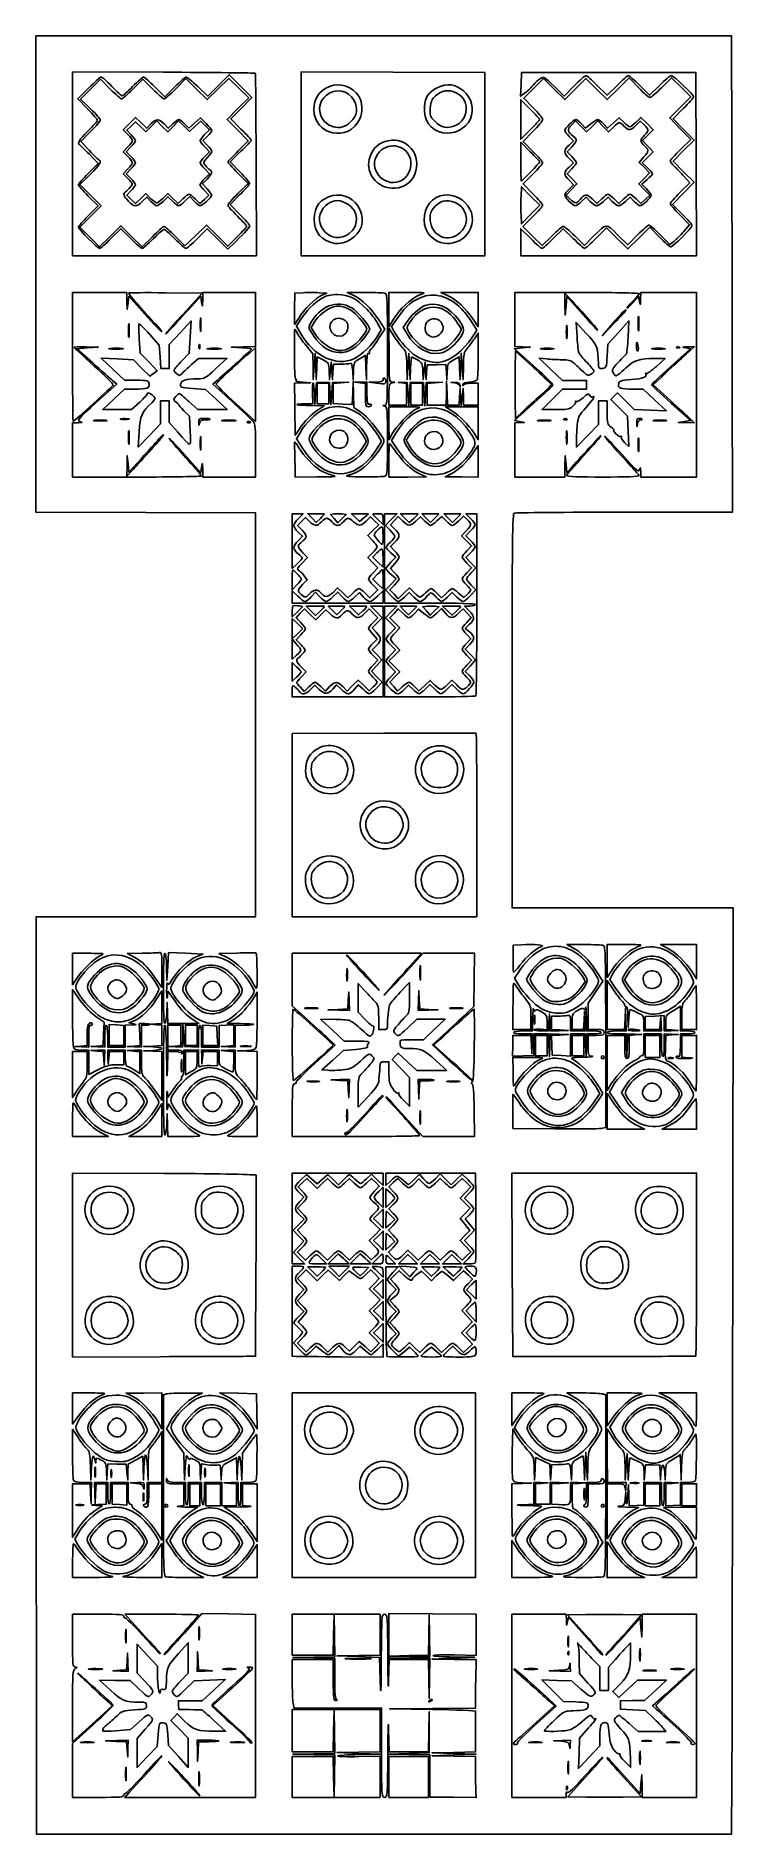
# Model space of a CAD drawing. Extents: x 29 to 164, y -46 to 300.
import ezdxf

# ---------------------------------------------------------------- set-up
doc = ezdxf.new("R2010")
doc.units = 0
doc.layers.get('0').update_dxf_attribs({"linetype": 'CONTINUOUS'})

msp = doc.modelspace()

# ---------------------------------------------------------------- linework, layer by layer
at = {"color": 7}
for points in [[(71.787949, 169.835831), (71.787103, 208.076942), (50.619327, 208.149284), (29.451512, 208.221624), (29.451512, 254.080943), (29.451512, 299.940276), (96.479292, 299.940276), (163.507067, 299.940276), (163.546748, 279.126387)], [(54.053187, 292.953921), (36.50696, 293.025831), (36.507014, 275.316387), (36.50707, 257.606942), (54.216512, 257.606971), (71.925959, 257.606971), (71.879711, 275.127467)], [(43.778887, 289.704612), (41.864317, 291.604532), (39.961803, 289.70052), (38.059292, 287.796508), (39.964292, 285.927068)], [(51.965818, 289.702157), (50.053734, 291.599593), (48.141653, 289.702157)], [(68.398647, 277.786283), (70.374671, 279.747163), (68.335152, 281.800386), (66.29564, 283.853609), (68.377342, 285.949307), (70.459044, 288.044976), (68.523485, 289.905836), (66.587926, 291.766669), (64.529719, 289.722194), (62.471512, 287.677748), (60.418297, 289.717256), (58.365077, 291.756763), (56.404197, 289.780756)], [(60.620935, 290.192151), (62.580362, 288.350312), (64.645004, 290.401165), (66.709651, 292.452045), (68.889793, 290.271879), (71.069934, 288.09174), (69.028033, 286.036118), (66.986136, 283.980496), (68.96216, 282.019616)], [(71.716443, 292.764973), (71.716443, 292.764973)], [(98.243136, 292.951127), (80.533646, 293.025831), (80.533689, 275.316387), (80.533734, 257.606942), (98.243181, 257.606914), (115.952623, 257.606858), (115.952623, 275.241626), (115.952623, 292.876395), (98.243136, 292.951127), (98.243136, 292.951127)], [(139.800401, 292.901117), (123.008181, 292.888417), (122.925832, 290.605465), (122.843485, 288.322542), (123.77814, 289.035435)], [(124.779154, 260.91549), (122.86707, 262.812926), (122.86707, 260.209934), (122.86707, 257.606942), (139.802523, 257.606942), (156.737967, 257.606942), (156.665295, 275.260422), (156.592623, 292.91393), (139.800401, 292.90123), (139.800401, 292.901117)], [(145.564214, 289.991942), (143.779517, 291.896942), (141.646526, 289.785045), (139.513536, 287.67312), (137.474271, 289.712373), (135.435013, 291.751654), (133.384372, 289.714687), (131.333734, 287.677748), (129.280519, 289.717256), (127.227302, 291.756763), (125.328872, 289.843663), (123.430445, 287.930591), (125.26542, 286.111923)], [(153.600023, 286.1796), (155.616021, 288.211628), (153.778472, 290.049177), (151.940923, 291.886754), (150.026356, 289.986834)], [(39.407163, 285.89289), (37.509478, 287.805228), (39.611766, 289.921641)], [(52.374986, 290.140617), (54.28707, 288.243181), (56.199151, 290.140617)], [(90.738429, 287.512648), (90.738429, 287.512648)], [(111.765842, 287.914392), (111.765842, 287.914392)], [(124.701512, 285.829165), (122.86707, 287.647297), (122.86707, 283.853609), (122.86707, 280.059922), (124.701512, 281.878054)], [(129.304968, 290.256498), (131.207279, 288.36877), (133.167936, 290.344551)], [(137.606095, 290.422924), (139.518181, 288.525488), (141.430265, 290.422924)], [(145.790542, 290.422924), (147.702623, 288.525488), (149.614707, 290.422924)], [(47.170715, 280.953014), (46.26325, 281.889258), (47.448318, 283.074337), (48.633386, 284.259416), (49.711263, 283.206897), (50.78914, 282.154377), (51.603128, 283.003979)], [(58.084853, 283.018909), (58.883796, 282.18497), (60.027089, 283.163604), (61.170377, 284.14221), (62.244275, 283.093585)], [(91.867335, 283.972538), (91.867335, 283.972538)], [(113.156763, 283.980722), (113.156763, 283.980722)], [(124.701512, 285.829165), (124.701512, 285.829165)], [(138.804989, 283.014901), (139.608515, 282.176221), (140.722195, 283.182344), (141.835866, 284.188494), (142.736573, 283.315496)], [(145.084241, 283.349955), (146.020508, 284.257413), (147.209914, 283.068015), (148.399328, 281.878618), (147.348973, 280.828243), (146.298621, 279.777897), (147.34012, 278.711323), (148.381624, 277.64472), (147.334913, 276.572784), (146.288207, 275.500876), (147.277638, 274.541884)], [(153.634313, 278.053039), (155.614892, 279.990523), (153.599459, 282.069033), (151.584025, 284.147572), (153.600023, 286.1796), (153.600023, 286.1796)], [(154.193282, 285.969909), (152.217247, 284.009029), (154.256754, 281.955806), (156.296261, 279.902583), (154.259322, 277.851956), (152.222383, 275.801301), (154.244167, 273.779489), (156.265979, 271.757706), (154.180469, 269.60689), (152.09496, 267.456103), (153.991014, 265.596908)], [(39.972494, 281.533009), (38.075695, 279.621546), (39.760827, 277.863696)], [(61.961144, 280.946071), (62.861884, 281.875401), (62.057088, 282.715435), (61.252286, 283.555441), (60.137709, 282.548501), (59.023129, 281.541532), (57.987396, 282.552903), (56.951663, 283.564275), (55.901587, 282.514211), (54.851512, 281.464118), (53.801439, 282.514211), (52.751363, 283.564275), (51.685754, 282.52375), (50.620148, 281.483196), (49.632715, 282.440268), (48.645281, 283.397312), (47.795115, 282.582791), (46.944949, 281.768297), (47.793786, 280.892505)], [(54.148036, 283.003979), (54.961274, 282.155139), (55.837051, 283.003979)], [(62.469341, 280.605175), (61.620504, 279.791952), (62.469341, 278.91616)], [(125.20297, 281.53236), (123.305542, 279.620276), (125.20297, 277.708192)], [(132.182571, 278.916809), (133.031408, 279.730032), (132.182571, 280.605824)], [(140.725734, 282.381961), (139.789747, 281.474786), (138.745, 282.519516), (137.700255, 283.564275), (136.633661, 282.52279), (135.56707, 281.481277), (134.493813, 282.529281), (133.420553, 283.577285), (132.628536, 282.7506)], [(134.566993, 283.019784), (135.365848, 282.185958), (136.377429, 283.019784)], [(146.636475, 282.805718), (145.852549, 283.556768), (145.060329, 282.717411)], [(39.532755, 273.47421), (41.429551, 275.385672), (39.744421, 277.143522)], [(47.176151, 276.714064), (46.274121, 277.64472), (47.176151, 278.575376)], [(47.740595, 278.575376), (46.838565, 277.64472), (47.740595, 276.714064)], [(61.962431, 276.714064), (62.864461, 277.64472), (61.962431, 278.575376)], [(68.89207, 277.667157), (66.845959, 275.695298), (68.784399, 273.73645)], [(68.89207, 277.667157), (68.89207, 277.667157)], [(124.701512, 277.64472), (122.86707, 279.462852), (122.86707, 275.731564)], [(124.701512, 277.64472), (124.701512, 277.64472)], [(132.689481, 278.575376), (131.787457, 277.64472), (132.689481, 276.714064)], [(47.225503, 272.429818), (46.274121, 273.411387), (47.176151, 274.342043)], [(47.740595, 274.342043), (46.838565, 273.411387), (47.740595, 272.480731)], [(61.962431, 272.480731), (62.864461, 273.411387), (61.962431, 274.342043)], [(66.423574, 275.676728), (66.423574, 275.676728)], [(101.373607, 276.881337), (101.373607, 276.881337)], [(132.689481, 274.342043), (131.787457, 273.411387), (132.745799, 272.422621), (133.704144, 271.433856), (132.657096, 270.361581), (131.610052, 269.289306), (132.404556, 268.528124)], [(132.182571, 274.683475), (133.031408, 275.496699), (132.182571, 276.372491)], [(146.654015, 272.502434), (147.695514, 273.569008), (146.685096, 274.579448), (145.674675, 275.58986), (146.547541, 276.583988)], [(39.893268, 273.269824), (37.917247, 271.308944), (39.95676, 269.255721), (41.996275, 267.202498), (39.959232, 265.151758), (37.922189, 263.101047), (39.820568, 261.202651), (41.718944, 259.304283), (43.769672, 261.341335), (45.820401, 263.378359), (47.873621, 261.338852), (49.926835, 259.299344), (51.887715, 261.275352)], [(47.793786, 270.163602), (46.944949, 269.28781), (47.795115, 268.473316), (48.645281, 267.658795), (49.63173, 268.614907), (50.618181, 269.570992), (51.548837, 268.668981)], [(60.128412, 268.559535), (61.057745, 267.658795), (61.907908, 268.473316), (62.758074, 269.28781), (61.909238, 270.163602)], [(61.060401, 271.29472), (61.060401, 271.29472)], [(62.416151, 272.365697), (61.514121, 271.435041), (62.416151, 270.504385)], [(68.369936, 269.573362), (70.31725, 271.505766), (68.370885, 273.51691)], [(102.201579, 272.774073), (102.201568, 272.774073)], [(122.92446, 265.467368), (123.008181, 263.755746), (124.768548, 265.545628), (126.528912, 267.335538), (124.768548, 269.113594), (123.008181, 270.89165), (122.92446, 269.035334), (122.92446, 269.035334)], [(125.20297, 273.347915), (123.305542, 271.435831), (125.20297, 269.523748)], [(132.182571, 270.450142), (133.031408, 271.263365), (132.182571, 272.139157)], [(145.077301, 268.559535), (146.006631, 267.658795), (146.857582, 268.47405), (147.70853, 269.289306), (146.660523, 270.362568), (145.612516, 271.435831), (146.654015, 272.502434), (146.654015, 272.502434)], [(147.244867, 272.290118), (146.222664, 271.392623), (147.103753, 270.483557)], [(147.244867, 272.290118), (147.244867, 272.290118)], [(153.535394, 269.790081), (155.417026, 271.686247), (154.334563, 272.901609)], [(39.533387, 265.290414), (41.430821, 267.202498), (39.533387, 269.114582)], [(51.603879, 268.051338), (50.790642, 268.900178), (49.914864, 268.051338)], [(53.920856, 268.668981), (54.851512, 269.570992), (55.839292, 268.613609), (56.82707, 267.656227), (57.757729, 268.558237)], [(55.803738, 268.083624), (54.894647, 268.96475), (53.955857, 268.084922)], [(59.964103, 268.103662), (59.083053, 269.004826), (58.153292, 268.103662)], [(62.320582, 268.077613), (62.320582, 268.077613)], [(68.69555, 269.312476), (66.876255, 267.469452), (68.766106, 265.564988)], [(136.270543, 268.051338), (135.457308, 268.900178), (134.581527, 268.051338)], [(136.602315, 268.567607), (137.542623, 267.656227), (138.473282, 268.558237)], [(140.503879, 268.051338), (139.690639, 268.900178), (138.814861, 268.051338)], [(140.8453, 268.558237), (141.775959, 267.656227), (142.706615, 268.558237)], [(144.737209, 268.051338), (143.923975, 268.900178), (143.048197, 268.051338)], [(56.290879, 261.38889), (58.167747, 259.52642), (60.243268, 261.529182), (62.318796, 263.531944), (64.370159, 261.494271), (66.421525, 259.456599), (68.256517, 261.275295)], [(90.808607, 266.230158), (90.808607, 266.230158)], [(111.951282, 266.280704), (111.951282, 266.280704)], [(125.2005, 265.160987), (123.300603, 263.24642), (125.141225, 261.405795), (126.981842, 259.56517), (128.852343, 261.408278)], [(154.264092, 262.276535), (155.407261, 263.575265), (153.530512, 265.466521)], [(47.732484, 260.91549), (45.820401, 262.812926), (43.90832, 260.91549)], [(67.877145, 260.297141), (66.419547, 258.895146), (64.445532, 260.854022), (62.471512, 262.812926), (60.559428, 260.91549)], [(92.095131, 263.143945), (92.095131, 263.143945)], [(113.158487, 262.828054), (113.158487, 262.828054)], [(132.991104, 260.907023), (131.034471, 262.795993), (129.130908, 260.907023)], [(133.281733, 261.423744), (135.174849, 259.596073), (136.852629, 261.303094)], [(149.582505, 261.204514), (147.715297, 263.108752), (145.607662, 261.015171), (143.500021, 258.92159), (141.45468, 260.954804), (139.409334, 262.988017), (137.411008, 261.003035)], [(141.52847, 261.664705), (143.469292, 259.738736), (145.381376, 261.636173)], [(149.717774, 261.659879), (151.605954, 259.786178), (152.363438, 260.382005)], [(50.452731, 246.374329), (47.372623, 249.817242), (47.203346, 248.561551), (47.034066, 247.305831), (46.991679, 248.928609), (46.949292, 250.551387), (41.728181, 250.551387), (36.50707, 250.551387), (36.50707, 238.133609)], [(58.368393, 247.009921), (61.461938, 250.410276), (54.445823, 250.485855)], [(61.373131, 248.701392), (61.201512, 249.81473), (58.776571, 247.14917)], [(69.181932, 239.899445), (67.128181, 239.99701), (69.456512, 240.053087), (71.784848, 240.109165), (71.784848, 245.330276), (71.784848, 250.551387), (66.704848, 250.551387), (61.624848, 250.551387), (61.584795, 249.06972)], [(80.928989, 250.495225), (79.328078, 250.410276), (79.29591, 247.376302)], [(80.928995, 250.495225), (80.928989, 250.495225)], [(84.561494, 250.025776), (85.472628, 250.410276), (84.001266, 250.495225)], [(92.857876, 250.545178), (89.423734, 250.538969), (90.606332, 250.00207)], [(100.853734, 250.551387), (97.46707, 250.551387), (97.473307, 247.235276), (97.479544, 243.919165), (98.334692, 245.385958)], [(100.853759, 250.551387), (100.853734, 250.551387)], [(111.084292, 250.548621), (107.485959, 250.545799), (108.89707, 249.884722)], [(113.672595, 245.426429), (114.682623, 243.926615), (114.682623, 247.238945), (114.682623, 250.551302), (111.084292, 250.54848), (111.084292, 250.548621)], [(133.732623, 250.551387), (121.738181, 250.551387), (121.738181, 245.330276), (121.738181, 240.109165), (123.219848, 240.063162), (124.701512, 240.01716), (123.176366, 239.851496), (121.651223, 239.685831), (123.881921, 237.713578)], [(134.360037, 246.817615), (131.75707, 249.756), (131.594115, 247.966457), (131.43116, 246.176942), (131.393204, 248.293609), (131.355251, 250.410276), (132.685048, 248.979748)], [(145.760474, 248.831581), (145.585959, 249.792886), (144.505683, 248.594825)], [(151.371512, 250.551387), (146.009292, 250.551387), (145.972138, 249.210831)], [(145.981158, 216.04972), (146.009295, 214.991387), (151.371512, 214.991387), (156.733734, 214.991387), (156.733734, 232.771387), (156.733734, 250.551387), (151.371512, 250.551387), (151.371512, 250.551387)], [(93.26876, 247.257289), (93.26876, 247.257289)], [(111.857468, 246.94755), (111.857468, 246.94755)], [(51.314164, 242.529051), (53.210243, 240.410522), (53.365651, 238.143176), (53.521057, 235.875831), (54.327397, 235.875831), (55.133734, 235.875831), (55.141862, 238.204165), (55.14999, 240.532498), (57.2465, 242.790276), (59.343011, 245.048054), (59.170906, 241.943609), (58.998801, 238.839165), (57.560162, 237.343726)], [(61.137032, 243.284165), (61.137032, 243.284165)], [(80.387063, 245.180359), (79.655848, 244.022035), (80.427838, 242.704734)], [(83.061536, 244.746104), (82.463253, 243.778054), (83.05688, 242.817538)], [(89.048734, 242.551798), (89.048734, 242.551798)], [(92.429079, 244.804157), (92.429079, 244.804157)], [(95.34457, 242.26458), (95.979341, 243.35472), (95.276563, 244.62472)], [(95.503828, 245.277613), (96.657473, 243.45093), (95.486892, 241.654275)], [(98.470362, 242.084861), (97.450834, 243.637084), (97.482194, 238.486528)], [(99.233121, 245.81361), (97.937052, 243.99734), (98.434119, 243.074332)], [(100.954259, 242.551854), (100.239356, 243.771732), (100.834929, 244.735408)], [(110.334109, 245.146493), (110.334109, 245.146493)], [(113.543797, 241.973384), (114.382928, 243.296554), (113.6941, 244.45454)], [(114.678305, 238.384646), (114.682623, 242.727933), (113.940037, 241.630201)], [(133.711191, 241.973863), (133.531582, 244.765831), (135.504462, 242.663417)], [(137.599838, 243.334767), (137.599838, 243.334767)], [(140.888745, 244.62472), (138.610264, 242.225831), (140.545885, 244.529047)], [(139.518181, 238.302293), (139.659292, 240.587644), (141.692647, 242.817849), (143.726007, 245.048054), (143.555376, 241.943609)], [(140.888745, 244.62472), (140.888745, 244.62472)], [(145.520167, 243.432726), (145.52006, 243.432726)], [(39.117623, 240.058308), (41.445959, 240.00748), (39.398341, 239.846642), (37.350723, 239.685831), (40.386119, 236.972829)], [(48.821391, 233.630596), (46.525959, 233.643154), (44.268181, 235.775676), (42.010401, 237.908198), (45.114848, 237.730116), (48.219292, 237.552034), (49.814232, 235.974186), (51.409171, 234.396377), (52.115314, 234.92444), (52.821456, 235.452504), (51.193765, 237.151984), (49.566071, 238.85147), (49.358787, 241.616231)], [(44.832623, 239.641466), (44.832623, 239.641466)], [(47.308146, 242.155276), (47.308146, 242.155276)], [(60.87349, 239.756387), (60.87349, 239.756387)], [(63.741512, 239.640506), (63.741512, 239.640506)], [(67.974848, 229.154232), (71.784848, 225.700699), (71.784848, 232.787228), (71.784848, 239.873763), (70.676914, 238.933116), (70.676914, 238.933116)], [(84.778932, 237.563097), (83.66191, 238.132932), (83.565732, 235.946048), (83.469548, 233.759136), (83.359422, 236.299136), (83.249296, 238.839136), (83.073734, 236.299136), (82.898175, 233.759136), (82.844846, 236.247603), (82.791512, 238.736097), (81.504725, 240.315751)], [(92.823572, 241.94217), (92.823572, 241.94217)], [(107.159388, 242.382493), (107.159388, 242.382493)], [(110.93128, 241.474894), (110.93128, 241.474894)], [(125.255819, 236.168044), (121.879292, 239.221632), (121.799779, 235.99651)], [(127.94707, 239.639603), (127.94707, 239.639603)], [(131.692588, 241.873054), (131.692588, 241.873054)], [(145.395967, 239.262498), (145.395967, 239.262498)], [(149.395956, 239.639603), (149.395956, 239.639603)], [(151.842879, 236.316719), (155.559802, 239.685831), (154.665101, 239.860358)], [(153.229465, 239.849238), (153.229465, 239.84921)], [(155.040401, 240.063191), (156.310401, 240.091526), (153.911512, 237.914576)], [(59.44712, 236.651942), (60.765566, 237.851387), (63.504033, 237.851387), (66.2425, 237.851387), (64.145338, 235.889209)], [(88.1454, 236.72247), (86.772121, 236.72247), (86.668469, 235.240803), (86.564811, 233.759136), (86.465162, 235.45247), (86.365512, 237.145803), (86.178181, 235.45247), (85.990845, 233.759136), (85.9434, 235.376179)], [(93.176288, 236.386343), (93.118847, 233.759136), (93.023738, 236.089304), (92.928626, 238.419472), (91.813352, 237.782638)], [(101.627957, 235.946528), (101.53177, 233.759306), (101.421638, 236.299306), (101.311512, 238.839306), (101.135956, 236.299306), (100.960397, 233.759306), (100.907063, 236.424979)], [(108.703748, 235.329974), (108.651545, 233.759165), (108.549121, 235.205319), (108.4467, 236.651463), (106.638697, 236.634529), (104.830697, 236.617596), (104.728868, 235.188451), (104.627031, 233.759306), (104.527384, 235.452639), (104.427734, 237.145972), (104.240398, 235.452639), (104.053064, 233.759306), (104.00562, 235.354206)], [(111.807069, 236.348074), (111.753735, 233.759165), (111.578176, 236.299165), (111.402616, 238.839165), (111.29249, 236.299165), (111.182362, 233.759165), (111.085971, 235.957648), (110.989581, 238.156159), (109.872769, 237.528468)], [(125.255819, 236.168044), (125.255819, 236.168044)], [(129.539354, 227.973609), (126.974428, 227.973609), (128.934848, 229.949165), (130.895265, 231.92472), (133.231165, 231.92472), (135.56707, 231.92472), (135.56707, 232.771387), (135.56707, 233.618054), (133.233778, 233.618054), (130.90048, 233.618054), (128.647667, 235.737099), (126.394848, 237.856156), (127.805959, 237.732543)], [(148.972623, 237.824378), (150.665956, 237.846674), (148.993626, 236.310708)], [(44.220819, 233.580778), (45.020123, 232.901737), (41.133178, 229.388096)], [(59.67312, 232.063955), (62.148565, 231.86803), (64.215035, 229.934193), (66.281509, 228.000355), (63.454097, 227.986978), (63.454099, 227.986978)], [(67.176845, 229.592362), (63.556622, 232.869854), (64.362477, 233.596732)], [(80.879129, 233.261903), (82.368181, 233.157992), (80.815959, 233.105902), (79.263734, 233.053809), (79.321742, 229.173141)], [(83.124588, 230.990813), (83.175433, 228.961359), (83.336257, 231.078025), (83.497076, 233.194692), (84.767076, 233.194692), (86.037076, 233.194692), (86.165382, 231.078025), (86.293692, 228.961359), (86.447605, 231.078025), (86.601523, 233.194692), (88.153745, 233.215746), (89.705965, 233.2368), (88.224298, 233.131107), (86.742634, 233.025415), (86.742634, 231.088024), (86.742634, 229.150634), (88.567418, 229.055999), (90.392196, 228.961361), (90.485524, 231.219139), (90.578853, 233.476917), (90.649521, 230.936917), (90.720181, 228.396917), (92.121053, 227.409139)], [(84.76707, 233.053609), (83.638181, 233.053609), (83.638181, 231.078054), (83.638181, 229.102498), (84.76707, 229.102498), (85.895959, 229.102498), (85.895959, 231.078054), (85.895959, 233.053609), (84.76707, 233.053609), (84.76707, 233.053609)], [(90.642547, 235.45247), (90.587006, 233.759136), (90.484444, 235.406422)], [(92.951512, 230.778794), (92.951512, 233.019536), (91.893181, 233.130241), (90.834848, 233.240945), (92.034292, 233.28839), (93.233734, 233.335831), (93.233734, 231.08691)], [(95.068181, 233.072092), (93.65707, 233.247154), (94.997623, 233.291494)], [(96.690959, 232.991975), (96.690959, 232.991975)], [(97.467056, 230.917455), (97.46707, 228.820276), (99.160401, 228.820276), (100.853734, 228.820276), (100.853734, 230.919905), (100.853734, 233.019536), (99.936512, 233.132366)], [(100.00707, 233.219957), (100.994848, 233.194726), (101.148176, 230.936948), (101.301508, 228.67917), (101.430399, 230.936948), (101.559292, 233.194726), (102.829292, 233.194726), (104.099292, 233.194726), (104.252621, 230.936948), (104.405955, 228.67917), (104.534846, 230.936948), (104.663734, 233.194726), (106.215959, 233.21578), (107.768181, 233.236833), (106.286512, 233.131141), (104.804848, 233.025449), (104.804848, 230.922868), (104.804848, 228.820284), (106.639292, 228.820284), (108.473734, 228.820284), (108.531183, 231.148618), (108.588624, 233.476951), (108.683704, 231.148618), (108.778782, 228.820284), (109.882178, 228.820284), (110.985565, 228.820284), (111.087397, 230.443062), (111.189231, 232.06584), (111.290038, 230.372506), (111.390845, 228.679173), (111.578181, 230.372506), (111.765512, 232.06584), (111.812959, 230.443062), (111.860401, 228.820276), (113.271512, 228.820276), (114.682623, 228.820276), (114.682623, 230.936942), (114.682623, 233.053609), (113.292207, 233.053609), (113.292207, 233.053609)], [(102.829292, 233.053609), (101.700401, 233.053609), (101.700401, 230.936942), (101.700401, 228.820276), (102.829292, 228.820276), (103.958181, 228.820276), (103.958181, 230.936942), (103.958181, 233.053609), (102.829292, 233.053609), (102.829292, 233.053609)], [(111.121029, 232.543735), (111.121029, 232.543735)], [(163.617303, 233.265679), (163.648178, 208.218861), (142.857372, 208.218578)], [(149.960401, 234.250638), (148.408181, 232.763634), (151.085564, 230.298065)], [(49.449722, 229.432582), (47.857926, 227.973609), (45.08671, 227.973609), (42.315494, 227.973609), (44.420728, 229.93975), (46.525959, 231.90589), (48.360401, 231.919155)], [(56.725329, 223.705317), (55.133734, 225.504822), (55.133734, 227.585881), (55.133734, 229.666942), (54.28707, 229.666942), (53.440401, 229.666942), (53.440401, 227.467441), (53.440401, 225.267936), (51.307012, 223.022441), (49.173621, 220.776942), (49.344876, 223.716609)], [(63.454099, 227.986978), (60.62669, 227.973601), (58.938544, 229.515042)], [(81.214561, 229.10247), (82.836117, 229.10247), (82.743263, 231.193138)], [(83.832869, 227.964457), (85.01533, 228.728624), (82.451276, 228.768434)], [(96.690965, 228.625706), (96.690959, 228.625732)], [(125.370644, 229.191725), (121.665334, 225.856942), (122.61898, 225.682428), (123.572623, 225.507913), (122.655401, 225.470761), (121.738181, 225.433609), (121.738181, 220.212498), (121.738181, 214.991387), (126.535959, 214.991387), (131.333734, 214.991387), (131.381178, 217.037498), (131.428623, 219.083609), (131.592845, 217.43483), (131.75707, 215.786048), (132.442622, 216.588164)], [(121.799779, 229.535162), (121.879292, 226.298936), (123.290401, 227.637556)], [(139.518181, 227.429648), (139.518181, 229.666942), (138.671512, 229.666942), (137.824848, 229.666942), (137.824848, 227.403537), (137.824848, 225.140129), (135.716758, 222.958537), (133.608668, 220.776942), (133.600088, 222.076099)], [(147.83308, 227.894429), (144.739292, 228.031961), (143.116015, 229.617223), (141.492735, 231.202485), (140.866577, 230.576325), (140.240416, 229.950164), (141.824826, 228.326886), (143.409241, 226.703609), (143.538022, 223.798608), (143.6668, 220.893607), (142.872525, 221.654575)], [(144.598181, 231.917236), (146.432623, 231.902193), (148.679744, 229.829474), (150.926871, 227.756758), (147.83308, 227.894293), (147.83308, 227.894429)], [(154.758178, 225.482538), (153.205956, 225.518386), (154.432522, 225.687663), (155.659088, 225.856942), (151.843246, 229.243609)], [(37.565401, 225.461741), (36.50707, 225.433609), (36.50707, 220.212498), (36.50707, 214.991387), (48.924848, 214.991387)], [(41.869292, 225.810717), (41.869292, 225.810717)], [(46.525959, 226.078772), (46.525959, 226.078772)], [(57.941546, 227.761934), (59.034164, 226.703601), (59.173175, 223.825394)], [(62.067807, 225.998054), (62.067807, 225.998054)], [(66.563734, 225.81247), (66.563734, 225.81258)], [(70.538363, 225.455879), (70.538363, 225.455891)], [(71.290959, 225.7299), (71.290959, 225.7299)], [(93.394699, 225.615942), (93.394699, 225.615942)], [(93.515959, 228.538054), (93.515959, 228.538054)], [(100.430401, 228.538054), (97.46707, 228.538054), (97.479544, 225.363054), (97.492018, 222.188054), (98.040605, 223.22664)], [(100.430401, 228.538054), (100.430401, 228.538054)], [(111.522925, 228.538054), (108.36323, 228.538054), (109.617925, 227.741701)], [(113.864703, 223.417256), (114.68021, 222.188054), (114.681339, 225.363054), (114.682468, 228.538054), (111.52277, 228.538054), (111.522928, 228.538054)], [(127.382623, 225.810717), (127.382623, 225.810717)], [(131.498363, 226.020324), (131.498363, 226.020335)], [(145.886924, 225.998054), (145.886924, 225.998054)], [(149.678178, 225.810717), (149.678178, 225.810717)], [(155.036675, 226.639595), (156.310401, 225.446693), (154.758178, 225.482538), (154.758178, 225.482538)], [(79.392295, 224.168624), (79.404853, 223.044776), (80.149144, 224.168624)], [(80.407468, 223.649956), (79.638257, 222.337389), (80.945138, 220.371553)], [(92.047814, 223.663099), (92.047814, 223.663099)], [(94.856898, 220.031873), (96.056732, 221.817072), (95.362432, 222.990341)], [(98.736596, 223.341597), (97.965559, 222.02592), (98.994891, 220.475631)], [(101.516347, 223.161562), (100.790062, 222.064071), (101.546327, 220.773607)], [(109.893309, 224.017618), (109.893309, 224.017618)], [(113.012418, 223.70622), (113.012418, 223.70622)], [(47.989323, 216.261387), (46.964563, 215.132498), (47.004371, 217.108054), (47.044178, 219.083609), (47.2084, 217.49594), (47.372623, 215.908273), (49.771512, 218.558617)], [(47.308146, 221.553054), (47.308146, 221.553054)], [(52.664292, 221.405697), (52.664292, 221.405697)], [(58.603365, 218.734489), (61.201512, 215.825963), (61.373131, 216.890342)], [(61.137032, 220.424165), (61.137032, 220.424165)], [(61.584795, 216.473054), (61.624848, 214.991387), (66.704848, 214.991387), (71.784848, 214.991387), (71.784848, 220.068161)], [(89.137586, 221.082682), (89.137586, 221.082682)], [(92.586833, 220.025991), (92.586833, 220.025991)], [(97.46707, 218.236942), (97.46707, 214.991387), (101.065401, 214.997596), (104.663734, 215.003805), (103.496178, 215.533976)], [(107.21314, 220.693653), (107.21314, 220.693653)], [(109.461512, 215.598944), (108.332623, 215.016333), (111.507623, 215.003858), (114.682623, 214.991384), (114.682623, 218.021505), (114.682623, 221.051627), (113.7239, 219.644283), (113.7239, 219.644283)], [(111.015907, 219.836951), (111.015907, 219.836951)], [(131.692588, 221.553054), (131.692588, 221.553054)], [(145.521477, 220.141942), (145.521477, 220.141942)], [(79.378446, 217.037498), (79.404862, 214.991387), (83.567637, 215.010437)], [(84.152339, 216.346367), (84.152339, 216.346364)], [(101.154168, 217.125199), (101.154168, 217.125176)], [(80.02474, 207.005173), (80.926768, 207.935831), (79.883629, 207.935831), (78.840491, 207.935831), (78.840491, 202.659357), (78.840491, 197.382885), (79.828266, 198.340276)], [(83.444266, 207.935831), (81.839246, 207.935831), (82.651507, 207.08801), (83.463771, 206.240189), (84.256533, 206.9997)], [(83.444266, 207.935831), (83.444266, 207.935831)], [(86.899259, 207.883533), (86.219332, 207.79472), (86.918786, 206.986046), (87.61824, 206.17737), (88.430879, 206.986046), (89.243521, 207.79472), (88.411355, 207.883533)], [(86.899259, 207.883533), (86.899259, 207.883533)], [(91.899596, 207.935831), (90.283228, 207.935831), (91.029584, 207.189478), (91.775935, 206.443124), (92.630331, 207.118922)], [(91.899596, 207.935831), (91.899596, 207.935831)], [(95.350401, 207.935831), (95.350401, 207.935831)], [(97.692975, 204.74838), (96.789991, 205.680021), (97.891363, 206.807927), (98.992732, 207.935831), (97.806566, 207.935831), (96.620401, 207.935831), (96.620401, 199.328054), (96.620401, 190.720276), (105.369292, 190.720276)], [(101.415726, 207.935831), (99.719934, 207.935831), (100.545584, 207.071873), (101.371228, 206.207912), (102.236027, 207.001317)], [(101.415726, 207.935831), (101.415726, 207.935831)], [(105.4576, 207.935831), (103.852576, 207.935831), (104.664843, 207.08801), (105.477107, 206.240189), (106.269866, 206.9997)], [(105.4576, 207.935831), (105.4576, 207.935831)], [(109.690933, 207.935831), (108.08591, 207.935831), (108.898174, 207.08801), (109.71044, 206.240189), (110.503197, 206.9997)], [(109.690933, 207.935831), (109.690933, 207.935831)], [(113.357259, 207.935831), (112.314121, 207.935831), (113.216151, 207.005173)], [(114.400401, 190.485092), (114.400401, 207.935831), (113.357259, 207.935831), (113.357259, 207.935831)], [(82.166164, 206.441959), (81.368821, 207.205864), (80.609372, 206.446418), (79.849924, 205.686969), (80.800428, 204.706298)], [(79.97155, 202.716958), (80.820387, 203.592736), (79.97155, 204.405974)], [(94.302097, 202.777168), (93.394905, 203.713152), (94.444061, 204.762307), (95.493216, 205.811463), (94.716253, 206.561384), (93.939292, 207.311305), (93.079189, 206.49468), (93.079189, 206.49468)], [(95.350401, 206.806942), (96.338181, 205.849552), (96.338181, 206.89269)], [(96.144701, 205.395831), (96.144701, 205.395831)], [(100.145943, 206.526888), (99.270162, 207.375725), (98.508572, 206.580795), (97.746981, 205.785865), (98.594802, 204.973601)], [(104.39008, 206.516417), (103.525106, 207.354781), (102.628059, 206.516417)], [(108.511597, 206.53028), (107.659373, 207.382504), (106.688738, 206.53028)], [(112.562725, 206.809979), (111.853938, 207.475849), (110.92651, 206.576951)], [(112.480209, 200.796284), (113.382236, 201.726942), (112.424848, 202.71472), (111.467457, 203.702498), (112.369481, 204.633157)], [(113.216151, 204.633157), (112.314121, 203.702498), (113.216151, 202.771839)], [(96.10876, 201.162498), (96.10876, 201.162498)], [(98.593673, 202.430415), (97.744839, 201.617178), (98.593673, 200.7414)], [(79.969377, 200.218027), (79.969292, 200.218027)], [(80.872271, 200.398839), (81.775255, 199.467198), (80.683207, 198.348838)], [(94.417986, 196.56295), (95.320014, 197.493609), (94.362623, 198.481387), (93.405232, 199.469165), (94.307259, 200.399823)], [(95.121106, 200.371074), (94.362874, 199.579649), (95.350525, 198.622377), (96.338181, 197.665107), (96.338181, 199.413801)], [(98.593035, 198.337002), (97.743445, 197.385399), (98.593035, 196.508845)], [(97.865097, 198.597973), (98.827576, 199.530842), (97.865097, 200.375905)], [(113.216151, 200.399823), (112.314121, 199.469165), (113.271512, 198.481387), (114.228903, 197.493609), (113.326878, 196.56295)], [(112.480209, 196.56295), (113.382236, 197.493609), (112.480209, 198.424268)], [(78.840401, 195.300452), (78.840401, 193.268565), (79.81453, 194.322755)], [(79.334292, 196.777975), (79.334292, 196.777975)], [(81.083997, 196.041319), (81.720123, 195.180917), (80.844709, 194.277715)], [(92.871979, 192.636147), (93.807094, 191.729799), (94.567875, 192.49058), (95.328658, 193.25136), (94.42231, 194.186475)], [(95.263775, 196.279822), (94.36087, 195.34826), (95.349523, 194.390017), (96.338181, 193.431774), (96.338181, 195.321579)], [(96.252431, 197.211387), (96.252431, 197.211387)], [(97.890401, 192.131387), (96.788069, 193.260276), (97.817573, 194.318609), (98.847072, 195.376942), (97.874847, 196.22092)], [(98.541885, 194.192264), (97.641142, 193.262934), (98.456403, 192.411984), (99.271664, 191.561036), (100.343939, 192.608083), (101.416211, 193.65513), (102.347855, 192.752146)], [(112.424848, 194.248054), (112.424848, 194.248054)], [(113.327826, 194.18995), (114.230813, 193.258309), (113.129444, 192.130402)], [(79.910632, 192.047553), (78.840401, 193.092608), (78.840401, 191.906442), (78.840401, 190.720276), (87.589292, 190.720276), (96.338181, 190.720276), (96.338181, 191.906442), (96.338181, 193.092608), (95.267947, 192.047553), (95.267947, 192.047553)], [(84.181321, 191.917965), (83.34517, 192.833432), (82.489596, 191.917965)], [(86.631712, 192.725101), (87.589292, 193.653222), (88.57707, 192.695831), (89.564848, 191.73844), (90.495504, 192.640468)], [(88.45968, 191.913658), (87.608128, 192.824815), (86.668054, 191.913658)], [(92.547192, 191.87774), (91.767347, 192.752981), (90.864326, 191.87774)], [(102.269468, 191.887965), (101.383998, 192.773428), (100.470434, 191.887965)], [(106.696411, 192.640468), (107.62707, 191.73844), (108.557729, 192.640468)], [(110.550373, 191.887965), (109.636803, 192.773428), (108.751339, 191.887965)], [(110.873786, 192.656952), (111.882366, 191.771407), (112.576937, 192.423927)], [(78.840401, 173.821498), (78.840401, 172.658054), (87.589292, 172.658054), (96.338181, 172.658054), (96.338181, 181.406942), (96.338181, 190.155831), (95.152015, 190.155831), (95.152015, 190.155831)], [(78.840401, 189.197131), (78.840401, 188.069552), (79.828181, 189.026942)], [(79.828181, 186.769165), (78.840401, 187.726556), (78.840401, 185.781387), (78.840401, 183.836218), (79.828181, 184.793609)], [(86.106294, 188.692893), (85.328856, 189.417315), (84.341422, 188.460257), (83.353992, 187.503199), (82.281714, 188.550247), (81.209442, 189.597294), (80.394181, 188.746346), (79.578917, 187.895395), (80.479663, 186.966065)], [(79.828181, 190.209394), (79.828181, 190.209394)], [(83.290828, 190.155831), (81.532366, 190.155831), (82.437865, 189.250333), (83.343369, 188.344834), (84.196326, 189.162022)], [(83.290828, 190.155831), (83.290828, 190.155831)], [(87.395377, 190.155831), (85.790357, 190.155831), (86.602621, 189.30801), (87.414882, 188.460189), (88.207644, 189.2197)], [(87.395377, 190.155831), (87.395377, 190.155831)], [(91.562112, 190.155831), (89.89049, 190.155831), (90.7535, 189.292821), (91.61651, 188.429811), (92.425119, 189.204511)], [(91.562112, 190.155831), (91.562112, 190.155831)], [(94.416697, 186.966065), (95.31744, 187.895395), (94.502927, 188.745561), (93.688419, 189.595727), (92.812639, 188.746891)], [(95.152015, 190.155831), (93.965847, 190.155831), (95.067219, 189.027927), (96.168591, 187.900021), (95.21153, 186.912587), (94.254475, 185.925157), (94.978895, 185.147716)], [(97.804656, 184.991839), (98.706683, 185.922498), (97.748336, 186.911261), (96.789991, 187.900021), (97.891363, 189.027927), (98.992732, 190.155831), (97.806566, 190.155831), (96.620401, 190.155831), (96.620401, 181.406942), (96.620401, 172.658054), (105.322251, 172.658054)], [(100.145943, 188.746891), (99.270162, 189.595727), (98.455655, 188.745561), (97.641142, 187.895395), (98.597246, 186.908947), (99.55335, 185.922498), (98.65132, 184.991839)], [(101.224266, 190.155831), (99.619246, 190.155831), (100.431507, 189.30801), (101.243771, 188.460189), (102.036533, 189.2197)], [(101.224266, 190.155831), (101.224266, 190.155831)], [(104.204093, 188.731882), (103.192518, 189.56571), (102.393657, 188.731882)], [(104.830869, 190.103533), (104.000119, 190.01472), (104.702184, 189.202552), (105.404248, 188.390385), (106.255775, 189.202552), (107.107304, 190.01472), (106.38446, 190.103533)], [(104.830869, 190.103533), (104.830869, 190.103533)], [(108.342089, 188.78494), (107.595822, 189.671829), (106.680787, 188.78494)], [(109.549046, 190.155831), (107.802135, 190.155831), (108.712356, 189.265923), (109.622579, 188.376014), (110.459269, 189.177612)], [(109.549046, 190.155831), (109.549046, 190.155831)], [(112.459468, 187.001171), (113.338139, 187.938733), (112.544389, 188.76723), (111.750639, 189.595727), (110.874861, 188.746891)], [(113.07504, 190.155831), (112.031899, 190.155831), (112.933926, 189.225173)], [(79.675612, 182.807394), (78.840412, 183.784509), (78.840412, 181.837368), (78.840412, 179.890229), (79.687079, 180.701387)], [(80.47837, 184.595379), (79.576346, 183.66472), (80.527723, 182.683143)], [(79.828181, 186.769165), (79.828181, 186.769165)], [(94.36404, 182.929224), (95.196443, 183.745947), (94.356199, 184.702931)], [(113.008509, 186.646466), (112.181056, 185.853718), (113.008509, 185.157464)], [(112.416545, 182.950599), (113.254906, 183.815571), (112.416545, 184.712617)], [(79.675612, 182.807394), (79.675612, 182.807394)], [(95.11928, 182.606387), (94.251899, 181.689165), (95.182789, 180.728731), (96.113676, 179.768301), (95.113842, 178.68262), (94.114008, 177.596942), (95.142259, 176.538609), (96.170513, 175.480276), (95.068181, 174.351387)], [(94.417986, 178.78295), (95.320014, 179.713609), (94.417986, 180.644268)], [(98.656484, 182.614495), (99.563674, 181.678511), (98.518926, 180.633764), (97.474176, 179.589016), (98.514716, 178.523407), (99.555255, 177.457798), (98.613118, 176.485757), (97.670976, 175.513716), (98.401037, 174.646089), (99.131097, 173.778459), (100.100229, 174.629367)], [(97.804656, 180.758506), (98.706683, 181.689165), (97.804656, 182.619823)], [(112.986323, 182.674112), (112.136705, 181.860124), (113.154579, 180.817725), (114.172455, 179.775325), (113.165501, 178.660748), (112.158546, 177.546168), (112.997245, 176.742642)], [(112.480209, 178.78295), (113.382236, 179.713609), (112.480209, 180.644268)], [(79.68707, 178.443609), (78.840401, 179.254767), (78.840401, 177.455831), (78.840401, 175.656896), (79.68707, 176.468054)], [(79.68707, 178.443609), (79.68707, 178.443609)], [(80.589097, 178.38649), (81.491125, 177.455831), (80.589097, 176.525173)], [(97.804656, 176.525173), (98.706683, 177.455831), (97.804656, 178.38649)], [(80.412553, 174.497663), (81.138042, 173.714852), (82.048768, 174.597564)], [(84.04584, 174.106799), (83.183496, 174.920172), (82.370261, 174.071335)], [(84.345972, 174.631439), (85.22175, 173.782602), (86.034987, 174.631439)], [(88.25335, 174.109384), (87.338315, 174.996273), (86.631625, 174.156422)], [(88.579898, 174.630592), (89.393889, 173.780973), (90.467143, 174.82898), (91.540401, 175.87699), (92.607861, 174.834644), (93.675316, 173.792299), (94.442303, 174.559286)], [(92.48668, 174.109384), (91.571645, 174.996273), (90.825379, 174.109384)], [(94.362623, 176.467991), (94.362623, 176.468054)], [(102.121496, 174.071335), (101.245721, 174.920172), (100.432481, 174.071335)], [(102.398325, 174.641576), (103.201851, 173.802877), (104.315525, 174.809016), (105.4292, 175.815155), (106.329903, 174.94216)], [(106.299948, 174.124528), (105.369292, 175.026556), (104.438631, 174.124528)], [(108.671967, 174.971195), (109.602623, 175.873222), (110.533282, 174.971195)], [(110.533282, 174.124528), (109.602623, 175.026556), (108.671967, 174.124528)], [(112.424848, 176.468054), (112.424848, 176.468054)], [(121.199673, 169.951571), (121.201109, 132.018054), (142.48881, 132.018054), (163.776505, 132.018054), (163.712356, 63.931942)], [(96.5029, 165.66886), (78.840401, 165.59411), (78.840401, 147.959415), (78.840401, 130.32472), (96.620401, 130.32472), (114.400401, 130.32472), (114.400401, 147.916571)], [(114.2829, 165.626016), (114.2829, 165.626016)], [(89.011825, 160.438241), (89.011825, 160.438241)], [(110.370465, 160.231803), (110.370465, 160.231803)], [(90.296763, 156.698505), (90.296763, 156.698505)], [(111.543341, 156.853753), (111.543341, 156.853753)], [(99.993712, 149.016566), (99.993712, 149.016566)], [(100.993784, 146.552498), (100.993784, 146.552498)], [(88.862752, 139.531266), (88.862752, 139.531266)], [(110.087314, 139.384652), (110.087314, 139.384652)], [(90.376671, 135.687086), (90.376671, 135.687086)], [(111.290498, 135.242078), (111.290498, 135.242078)], [(163.575817, -25.25028), (163.503483, -46.346391), (96.525241, -46.346391), (29.547004, -46.346391), (29.506934, 41.989165), (29.466867, 130.32472), (50.625858, 130.32472), (71.784848, 130.32472), (71.786823, 130.95972)], [(122.990486, 124.906333), (121.399966, 124.821387), (121.414529, 122.493054)], [(122.990491, 124.906333), (122.990486, 124.906333)], [(135.050095, 124.950024), (131.75707, 124.93755), (132.885959, 124.354938)], [(138.789548, 124.791189), (138.78954, 124.791192)], [(142.763734, 124.962498), (139.518181, 124.962498), (139.523543, 121.787498), (139.528906, 118.612498), (140.334859, 119.895418)], [(142.763734, 124.962498), (142.763734, 124.962498)], [(153.276512, 124.949358), (149.819289, 124.936206), (151.185951, 124.225116)], [(155.868102, 119.691863), (156.723009, 118.330276), (156.728372, 121.646387), (156.733734, 124.962498), (153.276512, 124.949346), (153.276512, 124.949346)], [(39.470401, 123.269165), (36.50707, 123.269165), (36.50707, 120.240319), (36.50707, 117.211471), (37.249752, 118.335319)], [(39.470401, 123.269165), (39.470401, 123.269165)], [(49.912623, 123.28736), (47.090401, 123.262355), (48.360401, 122.539219)], [(53.228734, 123.406898), (53.228734, 123.406898)], [(60.355864, 122.608025), (61.618091, 123.128054), (58.305359, 123.269165), (54.992623, 123.410276), (54.835614, 120.729165), (54.835614, 120.729165)], [(68.175003, 123.322945), (64.706277, 123.235614), (66.406466, 122.386018)], [(71.855401, 123.323063), (71.855401, 123.323063)], [(101.483657, 120.79972), (103.737035, 123.269165), (91.288718, 123.269165), (78.840401, 123.269165), (78.840401, 118.210444), (78.840401, 113.151724), (81.28961, 110.943222)], [(112.636345, 111.875092), (113.858703, 113.039905), (113.917888, 118.154592), (113.97707, 123.26928), (109.032074, 123.269224), (104.087083, 123.269165), (101.694299, 120.661234)], [(135.115972, 121.982525), (135.115972, 121.982525)], [(48.713181, 118.737596), (48.713181, 118.737596)], [(52.345697, 118.638781), (53.722623, 116.689532), (53.722623, 120.095488)], [(52.415192, 117.770875), (52.415192, 117.770875)], [(54.835614, 120.729165), (54.678605, 118.048054), (54.623947, 120.658609)], [(89.361177, 118.112316), (89.361157, 118.112316)], [(103.469065, 118.40829), (103.468955, 118.40829)], [(122.339213, 119.526565), (121.688242, 118.465076), (122.439517, 117.183124)], [(134.702434, 118.923798), (134.702434, 118.923798)], [(137.45941, 119.799067), (138.715513, 117.881195), (137.282403, 115.768993), (135.849292, 113.656791), (135.849292, 111.125199), (135.849292, 108.593606), (137.401512, 108.593606)], [(140.74928, 116.206872), (139.518181, 118.042028), (139.518181, 113.317817), (139.518181, 108.593609), (141.199148, 108.593609), (142.880117, 108.593609), (142.977514, 110.63972), (143.074915, 112.685831), (143.13099, 110.498609), (143.18707, 108.311387), (141.352623, 108.311387)], [(140.548419, 119.226427), (140.026441, 118.249882), (141.007087, 116.737857)], [(143.450101, 119.14589), (142.844822, 118.166528), (143.566072, 117.076642)], [(152.374501, 119.663951), (152.374501, 119.663951)], [(155.336903, 119.575567), (155.336903, 119.575567)], [(37.993348, 114.200075), (36.50707, 116.275656), (36.510908, 111.094075)], [(46.205676, 115.105204), (46.205676, 115.105204)], [(50.095745, 114.905278), (50.095745, 114.905278)], [(51.958734, 105.261321), (50.194848, 105.3157), (51.958734, 105.4159), (53.722623, 105.516097), (53.722623, 107.46115), (53.722623, 109.406203), (52.664292, 109.516908), (51.605959, 109.627612), (52.664292, 109.675056), (53.722623, 109.722498), (53.722623, 112.870698), (53.722623, 116.018896), (52.641596, 114.352365)], [(56.251354, 114.044824), (54.887783, 115.968259), (54.775981, 114.891491)], [(64.628037, 114.957811), (64.628037, 114.957811)], [(68.278736, 117.018374), (68.278736, 117.018374)], [(68.778233, 115.076962), (68.778233, 115.076962)], [(70.764987, 117.418661), (70.764987, 117.418661)], [(72.062162, 110.851387), (72.064984, 115.790276), (71.469566, 114.802498)], [(87.800959, 112.317774), (85.754848, 112.37305), (87.646137, 112.471467), (89.53743, 112.569886), (89.638886, 114.180079), (89.740339, 115.790276), (89.793705, 114.026387), (89.84707, 112.262498), (87.800959, 112.317774), (87.800959, 112.317774)], [(92.849844, 110.556527), (91.540401, 111.93954), (91.540401, 114.697015), (91.540401, 117.454489), (92.834384, 116.057938)], [(94.611941, 117.08372), (94.611941, 117.08372)], [(97.923556, 116.639567), (96.545595, 115.225831), (97.887937, 116.778054)], [(99.654292, 115.766798), (101.418181, 117.64537), (101.418181, 114.720908)], [(105.016512, 112.316877), (103.111512, 112.262498), (103.165893, 114.167498), (103.220269, 116.072498), (103.320128, 114.321735), (103.419989, 112.570973), (105.170749, 112.471114), (106.921512, 112.371255), (105.016512, 112.316877), (105.016512, 112.316877)], [(123.784292, 114.474779), (123.784292, 114.47477)], [(131.051512, 117.060276), (131.051512, 117.060276)], [(135.267971, 117.022633), (135.267971, 117.022633)], [(149.444301, 116.962906), (149.444301, 116.962906)], [(153.053105, 116.025483), (153.053105, 116.025483)], [(156.619434, 117.060276), (156.619434, 117.060276)], [(42.715959, 107.323609), (42.715959, 105.206942), (41.375401, 105.256249), (40.034848, 105.305554), (41.213278, 105.412561), (42.391708, 105.519566), (42.483278, 107.759276), (42.574848, 109.998983), (41.027237, 111.061738)], [(54.641962, 111.768609), (54.739359, 113.81472), (54.795437, 111.768609), (54.851512, 109.722498), (57.854232, 109.722498), (60.856944, 109.722498), (59.893225, 110.376497)], [(82.509292, 112.639606), (82.509292, 112.639606)], [(95.491512, 110.918897), (95.491512, 108.593609), (96.338181, 108.593609)], [(110.449292, 112.639606), (110.449292, 112.639606)], [(121.369198, 112.897783), (121.314848, 108.594182), (123.078734, 108.5939), (124.842623, 108.593618), (124.842623, 110.892885)], [(129.993181, 111.154581), (128.793734, 111.133609), (128.793734, 109.877692), (128.793734, 108.621778), (130.416512, 108.519946), (132.039292, 108.418115), (130.275401, 108.364749), (128.511512, 108.311387), (128.458152, 109.934165), (128.404784, 111.556942), (128.302952, 109.934165), (128.201121, 108.311387), (126.804098, 108.311387)], [(132.744848, 110.117953), (132.744848, 108.593609), (133.860266, 108.593609), (134.975693, 108.593609), (135.075888, 110.357498), (135.176088, 112.121387), (135.230469, 110.216387), (135.284848, 108.311387), (133.873734, 108.311387), (132.462623, 108.311387), (132.462623, 109.86184)], [(136.978181, 108.311387), (135.56707, 108.311387), (135.528637, 110.921942)], [(143.678727, 110.799698), (143.578041, 109.016942), (143.52366, 111.07971)], [(150.807067, 109.978761), (150.807067, 108.626065), (152.006512, 108.518033), (153.205956, 108.409998), (151.865401, 108.360694), (150.524845, 108.311387), (150.524845, 109.793054), (150.524845, 111.27472), (148.689808, 111.180083), (146.854771, 111.085448), (146.854771, 109.839527), (146.854771, 108.593609), (148.249657, 108.593609), (149.644537, 108.593609), (149.752572, 109.793054), (149.860607, 110.992498), (149.909911, 109.651942), (149.959272, 108.311387), (148.265941, 108.311387), (146.572605, 108.311387), (146.569726, 109.793054)], [(155.040401, 108.311387), (153.629289, 108.311387), (153.629289, 110.69862), (153.629289, 113.08585), (152.218178, 112.208656)], [(153.911512, 111.089867), (153.911512, 108.593609), (155.322623, 108.593609), (156.733734, 108.593609), (156.733734, 112.826942)], [(39.611512, 107.323609), (39.611512, 105.206942), (38.270959, 105.256249), (36.930401, 105.305554), (38.129848, 105.413588), (39.329292, 105.52162), (39.329292, 107.591864)], [(40.051502, 109.440276), (40.051502, 109.440276)], [(47.866512, 109.473665), (46.66707, 109.440276), (46.66707, 107.323609), (46.66707, 105.206942), (44.973734, 105.206942), (43.280401, 105.206942), (43.280401, 107.323609)], [(44.973559, 109.483594), (43.562273, 109.581387), (43.562448, 107.535276), (43.562623, 105.489165), (44.973734, 105.489165), (46.384848, 105.489165), (46.384848, 107.437483), (46.384848, 109.385798), (44.973559, 109.483594), (44.973559, 109.483594)], [(50.618181, 109.440276), (49.771512, 109.440276), (49.771512, 107.323609), (49.771512, 105.206942), (48.430959, 105.256249), (47.090401, 105.305554), (48.311539, 105.414647), (49.532675, 105.52374), (49.440428, 107.623775), (49.348181, 109.723813), (50.406512, 109.723249)], [(48.358332, 110.283787), (47.372623, 109.873193), (48.219292, 109.690127)], [(50.618181, 109.440276), (50.618181, 109.440276)], [(60.778181, 107.308146), (60.778181, 105.176017), (59.437623, 105.262035), (58.09707, 105.348054), (57.936246, 107.46472), (57.775427, 109.581387), (57.724582, 107.394165), (57.673734, 105.206942), (56.333181, 105.256249), (54.992623, 105.305554), (56.19207, 105.413588), (57.391512, 105.52162), (57.391512, 107.480948), (57.391512, 109.440276), (56.121512, 109.440276), (54.851512, 109.440276), (54.851512, 107.041387), (54.851512, 104.642498), (56.262623, 104.642498)], [(59.36707, 109.440276), (58.238181, 109.440276), (58.238181, 107.46472), (58.238181, 105.489165), (59.36707, 105.489165), (60.495959, 105.489165), (60.495959, 107.46472), (60.495959, 109.440276), (59.36707, 109.440276), (59.36707, 109.440276)], [(69.591214, 109.411071), (67.833734, 109.34765), (67.833734, 107.277296), (67.833734, 105.206942), (66.493181, 105.256249), (65.152623, 105.305554), (66.35207, 105.413588), (67.551512, 105.52162), (67.551512, 107.494898), (67.551512, 109.468179), (66.140401, 109.40379), (64.729292, 109.339404), (64.729292, 107.273173), (64.729292, 105.206942), (63.035959, 105.206942), (61.342623, 105.206942), (61.342623, 107.323609)], [(62.965401, 109.34246), (61.624848, 109.456732), (61.624848, 107.472947), (61.624848, 105.489165), (63.048851, 105.489165), (64.472857, 105.489165), (64.389409, 107.358678), (64.305959, 109.228191), (62.965401, 109.34246), (62.965401, 109.34246)], [(67.587455, 110.531279), (66.312116, 109.722498), (68.954407, 109.722498)], [(82.957777, 109.114563), (82.957777, 109.114563)], [(91.363292, 106.339686), (88.859292, 106.343553), (86.601512, 108.443295), (84.343734, 110.543037), (86.794806, 110.556103)], [(101.044716, 108.880465), (102.84994, 110.569165), (105.591283, 110.568902), (108.332623, 110.568643), (106.215959, 108.600171), (104.099292, 106.631699), (101.959108, 106.624869)], [(108.075772, 103.564626), (105.843369, 105.648349), (108.628674, 108.179313)], [(123.290401, 107.746942), (125.124848, 107.746942), (125.070469, 105.841942), (125.016088, 103.936942), (124.915888, 105.700831), (124.815693, 107.46472), (123.065266, 107.463874), (121.314848, 107.463027), (121.311602, 105.47533), (121.308357, 103.487633), (123.357722, 103.541876), (125.407084, 103.596117), (125.407084, 105.671585), (125.407084, 107.74705), (126.806328, 107.74705), (128.205566, 107.74705), (128.301753, 105.559827), (128.39794, 103.372605), (128.454737, 105.559827), (128.511514, 107.746942), (130.275403, 107.69358), (132.039295, 107.640214), (130.403953, 107.538008), (128.768608, 107.435804), (128.851728, 105.545262), (128.934851, 103.65472), (130.698737, 103.570697), (132.462626, 103.486677), (132.462626, 105.616808), (132.462626, 107.746942), (133.861866, 107.746942), (135.261104, 107.746942), (135.357291, 105.55972), (135.453478, 103.372498), (135.510276, 105.55972), (135.567073, 107.746942), (136.978184, 107.746942)], [(125.163281, 110.780831), (125.124848, 108.311387), (123.290401, 108.311387)], [(125.486761, 109.796934), (125.486775, 109.796934)], [(126.818181, 107.46472), (125.689292, 107.46472), (125.689292, 105.489165), (125.689292, 103.513609), (126.818181, 103.513609), (127.94707, 103.513609), (127.94707, 105.489165), (127.94707, 107.46472), (126.818181, 107.46472), (126.818181, 107.46472)], [(126.67707, 108.63778), (127.94707, 108.536772), (127.94707, 109.948425)], [(133.873734, 107.46472), (132.744848, 107.46472), (132.744848, 105.489165), (132.744848, 103.513609), (133.873734, 103.513609), (135.002623, 103.513609), (135.002623, 105.489165), (135.002623, 107.46472), (133.873734, 107.46472), (133.873734, 107.46472)], [(137.401512, 107.464717), (135.849292, 107.464717), (135.849292, 105.507907)], [(136.978181, 108.311387), (136.978181, 108.311387)], [(142.904848, 105.25398), (142.904848, 107.46472), (141.211512, 107.46472), (139.518181, 107.46472), (139.523543, 102.173054), (139.528906, 96.881387), (140.383824, 98.242985)], [(141.352623, 107.746942), (143.18707, 107.746942), (143.243862, 105.55972), (143.300659, 103.372498), (143.396846, 105.55972), (143.493033, 107.746942), (144.821715, 107.697635), (146.150401, 107.648331), (144.950959, 107.540297), (143.751512, 107.432265), (143.751512, 105.237753)], [(144.809848, 108.333668), (144.809848, 108.333668)], [(146.573734, 105.630276), (146.573734, 107.746942), (148.26707, 107.746942), (149.960401, 107.746942), (149.960401, 105.646933)], [(148.26707, 107.46472), (146.855959, 107.46472), (146.855959, 105.348054), (146.855959, 103.231387), (148.26707, 103.231387), (149.678178, 103.231387), (149.678178, 105.348054), (149.678178, 107.46472), (148.26707, 107.46472), (148.26707, 107.46472)], [(150.524845, 105.472508), (150.524845, 107.746942), (151.865401, 107.697635), (153.205956, 107.648331), (152.026803, 107.54129), (150.847679, 107.434249), (150.756803, 105.087435)], [(153.629289, 105.498021), (153.629289, 107.746942), (155.040401, 107.746942)], [(155.322623, 107.46472), (153.911512, 107.46472), (153.911512, 105.363517), (153.911512, 103.262313), (155.252067, 103.156609)], [(156.733734, 102.102498), (156.733734, 107.46472), (155.322623, 107.46472), (155.322623, 107.46472)], [(37.918181, 104.360276), (36.50707, 104.360276), (36.508199, 99.915276), (36.509328, 95.470276), (37.110961, 96.458054)], [(39.329292, 101.884577), (39.329292, 104.360276), (37.918181, 104.360276), (37.918181, 104.360276)], [(38.233316, 104.642498), (39.611512, 104.642498), (39.611512, 102.291014), (39.611512, 99.939533), (41.479936, 100.879903)], [(42.509146, 103.004218), (42.404075, 104.329271), (41.219461, 104.436577), (40.034848, 104.543887), (41.375401, 104.593191), (42.715959, 104.642498), (42.665088, 103.160831), (42.614218, 101.679165), (42.509146, 103.004218), (42.509146, 103.004218)], [(44.866602, 101.820276), (46.384848, 101.820276), (46.384848, 103.090276), (46.384848, 104.360276), (44.989962, 104.360276), (43.595078, 104.360276), (43.487046, 103.160831), (43.379015, 101.961387), (43.329708, 103.301942), (43.280401, 104.642498), (44.973734, 104.642498), (46.66707, 104.642498), (46.66707, 103.090276)], [(48.366008, 100.828959), (49.489292, 100.119861), (49.489292, 102.223842), (49.489292, 104.32782), (48.289848, 104.435852), (47.090401, 104.543887), (48.430959, 104.593191), (49.771512, 104.642498), (49.771512, 102.287351)], [(51.958734, 104.414654), (50.194848, 104.469033), (51.958734, 104.569233)], [(52.348658, 96.907682), (53.722623, 94.958421), (53.722623, 99.659348), (53.722623, 104.360276), (51.958734, 104.414654), (51.958734, 104.414654)], [(56.106681, 104.360276), (54.868885, 104.360276), (54.780109, 100.903054)], [(57.955959, 102.102498), (57.955959, 104.642498), (59.36707, 104.642498), (60.778181, 104.642498), (60.778181, 102.914609)], [(59.36707, 104.360276), (58.238181, 104.360276), (58.238181, 102.125945), (58.238181, 99.891614), (59.364739, 100.503167)], [(60.493628, 102.737498), (60.495886, 104.360276), (59.366997, 104.360276), (59.366997, 104.360276)], [(62.965401, 101.673853), (64.44707, 101.627668), (64.44707, 102.993973), (64.44707, 104.360276), (63.052184, 104.360276), (61.657301, 104.360276), (61.549269, 103.160831), (61.441237, 101.961387), (61.39193, 103.301942), (61.342623, 104.642498), (63.035959, 104.642498), (64.729292, 104.642498), (64.737053, 103.160831)], [(67.551526, 102.368492), (67.551526, 104.32782), (66.352079, 104.435852), (65.152637, 104.543887), (66.49319, 104.593191), (67.833734, 104.642498), (67.833734, 102.408385)], [(70.16207, 104.414654), (68.25707, 104.469033), (69.991362, 104.568465)], [(69.950401, 105.294395), (69.950401, 105.294395)], [(72.06707, 99.703609), (72.06707, 104.360276), (70.16207, 104.414654), (70.16207, 104.414654)], [(85.423265, 107.162607), (87.107714, 105.590491), (83.263122, 102.115139)], [(85.72509, 100.739458), (84.566447, 100.832498), (86.636123, 102.703603), (88.705803, 104.574705), (91.111826, 104.775128)], [(105.732394, 100.697102), (102.84994, 100.691373), (101.048479, 102.376553), (99.24702, 104.061733), (98.683767, 103.434886), (98.120519, 102.808039), (99.769349, 101.068577), (101.418181, 99.329117), (101.418181, 96.573976), (101.418181, 93.818836), (100.31143, 94.918986)], [(107.238182, 106.590226), (106.143747, 105.572403), (109.84874, 102.243897)], [(138.318745, 89.54517), (139.235965, 89.710295), (139.235965, 107.165088)], [(57.470037, 100.614538), (57.470046, 100.614538)], [(97.46707, 100.333566), (97.46707, 102.38472), (96.620401, 102.38472)], [(106.498176, 102.646563), (108.614845, 100.702808), (105.732391, 100.697108), (105.732394, 100.697102)], [(124.207623, 103.231658), (121.314848, 103.231929), (121.377196, 100.621102)], [(124.207623, 103.231658), (124.207623, 103.231658)], [(138.671512, 102.949165), (138.671512, 102.949165)], [(151.794845, 103.004198), (151.794845, 103.004184)], [(82.932623, 98.526198), (82.932623, 98.526218)], [(89.63892, 97.079377), (89.537495, 98.688478), (87.928391, 98.789903), (86.319292, 98.891326), (88.083181, 98.944691), (89.84707, 98.998054), (89.793705, 97.234165), (89.740339, 95.470276), (89.63892, 97.079377), (89.63892, 97.079377)], [(104.818313, 98.715831), (103.420666, 98.715831), (103.320472, 96.951942), (103.220269, 95.188054), (103.165893, 97.093054), (103.111512, 98.998054), (104.663734, 98.998054)], [(104.818313, 98.715831), (104.818313, 98.715831)], [(109.884848, 98.528495), (109.884848, 98.528495)], [(113.506868, 98.151387), (113.506868, 98.151387)], [(133.584515, 98.821792), (133.584515, 98.821792)], [(135.478664, 100.003357), (135.478664, 100.003357)], [(136.859953, 94.484124), (138.095855, 96.260041), (137.482049, 97.352159)], [(140.52517, 97.545837), (139.98599, 96.516953), (140.903619, 95.086947)], [(143.010436, 95.223207), (142.273339, 96.480973), (143.091205, 97.810067)], [(151.560205, 98.822466), (151.560205, 98.822466)], [(155.229151, 97.954856), (155.229151, 97.954856)], [(48.642623, 88.720415), (47.372623, 87.998186), (50.547623, 87.994799), (53.722623, 87.991384), (53.722623, 91.139584), (53.722623, 94.287782), (52.632062, 92.621251), (52.632062, 92.621251)], [(49.531301, 96.073052), (49.531301, 96.073052)], [(52.303499, 96.18832), (52.303499, 96.18832)], [(54.77615, 96.492386), (54.892679, 95.538938), (55.824112, 96.922038)], [(55.897526, 92.878655), (54.992623, 94.27899), (54.818111, 93.322409)], [(64.956492, 93.776942), (64.956492, 93.776942)], [(67.611871, 96.312887), (67.611871, 96.312887)], [(70.330458, 96.455734), (70.330458, 96.455734)], [(71.952773, 93.918054), (71.952773, 93.918054)], [(93.515959, 95.752498), (91.540401, 93.665281), (91.540401, 96.564694)], [(95.416254, 94.76472), (95.416254, 94.76472)], [(131.077911, 95.494166), (131.077911, 95.494166)], [(134.69287, 94.53386), (134.69287, 94.53386)], [(140.757402, 94.479484), (139.518181, 96.310917), (139.518181, 92.856706), (139.518181, 89.402498), (143.116512, 89.411332), (146.714848, 89.420165), (145.34228, 90.09256)], [(149.521065, 95.391962), (149.521065, 95.391962)], [(153.076134, 94.460327), (153.076134, 94.460327)], [(156.639528, 95.329165), (156.639528, 95.329165)], [(36.50707, 91.236942), (36.50707, 87.991387), (39.964292, 87.99161), (43.421512, 87.991833), (42.151512, 88.613966)], [(39.398375, 90.744538), (39.398375, 90.744538)], [(46.256564, 93.481882), (46.256564, 93.481893)], [(50.073029, 93.142812), (50.073029, 93.142812)], [(54.641962, 90.31972), (54.739359, 92.365831), (54.795437, 90.178609), (54.851512, 87.991387), (58.167623, 88.002422)], [(68.71966, 93.483637), (68.71966, 93.483637)], [(69.033181, 88.002687), (72.06707, 87.991398), (72.06707, 90.954732)], [(78.840401, 93.071387), (78.840401, 87.991387), (91.11707, 87.991387)], [(89.361177, 91.018982), (89.361157, 91.018982)], [(100.540515, 91.801387), (103.9846, 87.991387), (108.980831, 87.991105), (113.97707, 87.990822), (113.894204, 93.071158)], [(103.470366, 90.601942), (103.470366, 90.601942)], [(121.337555, 92.859269), (121.360274, 89.543606), (129.380897, 89.461824)], [(142.983167, 91.706509), (142.983167, 91.706492)], [(151.469443, 90.09031), (150.101512, 89.420148), (153.417623, 89.411315), (156.733734, 89.402481), (156.733734, 92.365814)], [(54.193019, 80.867395), (36.50707, 80.940073), (36.507014, 63.228506), (36.506957, 45.516942), (53.369791, 45.587902)], [(54.193019, 80.867517), (54.193019, 80.867395)], [(87.589292, 80.935831), (78.840401, 80.935831), (78.840401, 72.186942), (78.840401, 63.438054), (80.026566, 63.438054), (81.212732, 63.438054), (80.137988, 64.538689), (79.063246, 65.639328), (80.063907, 66.725911), (81.064571, 67.812498), (80.036323, 68.870831), (79.008069, 69.929165), (80.056078, 71.002422), (81.104088, 72.075679), (80.254467, 72.889667)], [(86.544393, 79.015639), (85.613734, 79.917667), (84.625959, 78.960276), (83.638181, 78.002885), (82.65173, 78.958989), (81.665281, 79.915093), (80.815118, 79.10058), (79.964949, 78.286069), (80.813786, 77.410292)], [(80.498202, 79.631132), (81.591554, 80.698765), (82.614869, 79.800285), (83.638181, 78.901805), (84.661491, 79.800285), (85.684806, 80.698765), (86.721194, 79.686755), (87.757587, 78.674749), (88.716581, 79.66418)], [(93.150727, 79.863257), (94.082368, 80.766241), (95.210274, 79.664872), (96.338181, 78.5635), (96.338181, 79.749665), (96.338181, 80.935831), (87.589292, 80.935831), (87.589292, 80.935831)], [(90.777729, 79.015639), (89.84707, 79.917667), (88.916411, 79.015639)], [(94.704552, 77.469632), (95.610897, 78.404747), (94.850117, 79.165528), (94.089336, 79.926308), (93.154221, 79.01996)], [(114.148946, 80.300831), (114.118181, 80.935831), (105.510401, 80.935831), (96.902623, 80.935831), (96.902623, 79.751579), (96.902623, 78.567329), (97.833282, 79.469357)], [(100.092389, 79.01435), (99.163062, 79.915093), (98.312893, 79.10058), (97.462727, 78.286069), (98.311564, 77.410292)], [(100.28393, 79.530441), (101.266343, 78.690821), (102.301585, 79.701707), (103.336827, 80.712594), (104.11749, 79.836435)], [(104.097054, 78.962446), (103.221274, 79.811283), (102.408039, 78.962446)], [(108.275504, 79.015639), (107.344848, 79.917667), (106.414189, 79.015639)], [(106.419515, 79.867468), (107.355499, 80.77466), (108.400249, 79.729913), (109.444996, 78.685163), (110.51159, 79.726662), (111.578181, 80.768163), (112.70707, 79.665831)], [(112.124253, 68.922436), (113.065182, 69.893226), (112.142623, 71.058054), (111.220064, 72.222881), (112.160039, 73.192689), (113.100014, 74.162498), (112.141669, 75.151261), (111.183327, 76.140021), (112.230374, 77.212296), (113.277419, 78.284568), (112.426471, 79.099829), (111.57552, 79.915093), (110.64619, 79.01435)], [(114.148935, 80.300831), (114.148946, 80.300831)], [(138.951614, 80.935831), (121.169495, 80.935831), (121.242173, 63.292543), (121.314848, 45.649254), (138.883181, 45.651512)], [(156.733734, 63.29699), (156.733734, 80.935879), (138.951614, 80.935879), (138.951614, 80.935831)], [(80.25362, 75.434736), (81.102457, 76.310514), (80.25362, 77.123751)], [(95.491512, 75.150276), (96.338181, 74.339118), (96.338181, 76.279165), (96.338181, 78.219211), (95.491512, 77.408054), (95.491512, 77.408054)], [(97.749292, 77.125831), (96.902623, 77.936989), (96.902623, 76.138054), (96.902623, 74.339118), (97.749292, 75.150276)], [(97.749292, 77.125831), (97.749292, 77.125831)], [(112.933926, 77.068712), (112.031899, 76.138054), (112.933926, 75.207395)], [(46.842381, 75.111956), (46.842381, 75.111956)], [(67.980484, 75.280482), (67.980484, 75.280482)], [(80.760593, 75.093157), (79.858568, 74.162498), (80.760593, 73.231839)], [(95.426383, 73.098738), (94.514591, 72.186942), (95.426383, 71.275147), (96.338181, 70.363352), (96.338181, 72.186942), (96.338181, 74.010533), (95.426383, 73.098738), (95.426383, 73.098738)], [(96.902623, 71.99303), (96.902623, 70.388007), (97.750444, 71.200271), (98.598265, 72.012535), (97.838754, 72.805294)], [(96.990933, 73.598054), (96.990933, 73.598054)], [(98.311564, 74.865974), (97.462727, 74.052736), (98.311564, 73.176958)], [(112.995035, 72.929602), (112.169795, 72.120036), (113.053791, 71.020016), (113.937796, 69.919995), (112.984844, 68.936801), (112.031899, 67.953609), (112.933926, 67.02295)], [(131.47007, 75.582846), (131.47007, 75.582846)], [(152.636742, 75.582846), (152.636742, 75.582846)], [(48.055296, 72.298553), (48.055296, 72.298553)], [(69.211424, 72.186942), (69.211424, 72.186942)], [(80.760593, 70.859823), (79.858568, 69.929165), (80.760593, 68.998506)], [(94.58432, 67.028279), (93.677128, 67.964263), (94.736113, 69.017268), (95.795101, 70.070276), (94.796641, 70.991297)], [(93.798181, 72.13794), (93.798181, 72.13794)], [(95.426383, 68.865404), (94.514591, 67.953609), (95.426383, 67.041814), (96.338181, 66.130019), (96.338181, 67.953609), (96.338181, 69.777199), (95.426383, 68.865404), (95.426383, 68.865404)], [(96.990933, 69.36472), (96.990933, 69.36472)], [(98.25837, 70.859823), (97.356346, 69.929165), (98.25837, 68.998506)], [(132.504502, 71.618095), (132.504502, 71.618095)], [(153.656157, 71.449936), (153.656157, 71.449936)], [(80.756272, 66.622031), (79.849924, 65.686916), (80.610707, 64.926135), (81.371488, 64.165354), (82.3066, 65.071703)], [(96.902623, 67.759697), (96.902623, 66.154674), (97.750444, 66.966938), (98.598265, 67.779201), (97.838754, 68.571961)], [(98.261506, 66.629722), (97.362608, 65.702294), (98.028478, 64.993507)], [(100.2053, 65.18675), (101.135959, 66.088778), (102.123734, 65.131387), (103.111512, 64.173996), (104.04217, 65.076023)], [(110.64619, 65.077313), (111.57552, 64.17657), (112.426471, 64.991834), (113.277419, 65.807095), (112.230374, 66.879367), (111.183327, 67.951642), (112.124253, 68.922436), (112.124253, 68.922436)], [(56.736437, 65.560684), (56.736437, 65.560684)], [(71.006564, 45.658457), (71.78051, 45.658175), (71.85323, 62.944286)], [(79.969199, 63.01472), (78.84031, 63.01472), (78.84031, 54.336387), (78.84031, 45.658054), (79.616419, 45.631214)], [(83.57305, 62.873609), (81.814591, 62.873609), (82.720087, 61.96811), (83.625588, 61.062612), (84.478549, 61.8798)], [(82.995519, 64.919489), (82.995519, 64.919489)], [(83.57305, 62.873609), (83.57305, 62.873609)], [(83.68361, 63.438054), (85.442236, 63.438054), (84.488133, 64.422442)], [(84.683078, 65.076023), (85.613734, 64.173996), (86.544393, 65.076023)], [(88.700723, 64.497265), (87.701721, 65.415365), (86.743478, 64.426709), (85.785232, 63.438054), (87.863189, 63.438054)], [(87.877055, 63.01472), (85.906723, 63.01472), (86.88379, 62.036973), (87.860858, 61.059225), (88.853964, 62.021781)], [(87.877055, 63.014712), (87.877055, 63.01472)], [(88.700723, 64.497265), (88.700723, 64.497265)], [(88.916411, 65.076023), (89.84707, 64.173996), (90.777729, 65.076023)], [(92.934059, 64.497265), (91.935052, 65.415365), (90.976808, 64.426709), (90.018568, 63.438054), (92.096522, 63.438054)], [(90.490012, 62.76396), (90.490012, 62.76396)], [(91.133938, 61.894913), (91.919177, 61.167178), (92.738677, 61.949839), (93.558177, 62.732498), (92.09475, 62.818883)], [(92.934059, 64.497265), (92.934059, 64.497265)], [(93.118618, 65.10619), (94.018151, 64.234329), (94.754833, 64.874864)], [(95.209292, 64.425831), (94.251899, 63.438054), (95.29504, 63.438054)], [(95.199812, 62.922882), (95.199812, 62.922882)], [(96.252431, 65.413609), (96.252431, 65.413609)], [(98.2299, 61.803377), (99.274955, 62.873609), (98.088789, 62.873609), (96.902623, 62.873609), (96.902623, 54.265831)], [(96.990933, 65.131387), (96.990933, 65.131387)], [(97.802093, 63.438054), (98.701561, 63.438054), (97.890401, 64.28472)], [(100.224164, 64.349849), (99.312366, 63.438054), (101.135959, 63.438054), (102.959549, 63.438054), (102.047754, 64.349849), (101.135959, 65.261644), (100.224164, 64.349849), (100.224164, 64.349849)], [(100.793626, 62.933426), (99.463513, 63.017125), (100.47029, 61.986091), (101.477067, 60.955057), (102.275468, 61.843777)], [(100.793626, 62.933426), (100.793626, 62.933426)], [(104.457494, 64.349849), (103.545699, 63.438054), (105.369292, 63.438054), (107.19288, 63.438054), (106.281085, 64.349849), (105.369292, 65.261644), (104.457494, 64.349849), (104.457494, 64.349849)], [(105.586383, 62.873609), (103.827921, 62.873609), (104.733423, 61.96811), (105.638922, 61.062612), (106.491885, 61.8798)], [(105.586383, 62.873609), (105.586383, 62.873609)], [(106.414189, 65.076023), (107.344848, 64.173996), (108.275504, 65.076023)], [(108.690828, 64.349849), (107.779033, 63.438054), (109.602623, 63.438054), (111.426216, 63.438054), (110.514418, 64.349849), (109.602623, 65.261644), (108.690828, 64.349849), (108.690828, 64.349849)], [(109.733913, 62.873609), (107.88965, 62.873609), (108.900081, 61.986438), (109.910516, 61.099267), (110.74435, 61.898128)], [(109.733913, 62.873609), (109.733913, 62.873609)], [(112.790904, 64.508285), (111.745847, 63.438054), (112.908495, 63.438054)], [(113.202122, 63.01472), (113.202122, 63.01472)], [(141.841618, 65.389174), (141.841618, 65.389174)], [(58.115375, 60.720649), (58.115375, 60.720649)], [(90.803389, 61.364513), (89.821817, 62.113195), (88.874013, 61.194542), (87.926204, 60.275892), (86.840523, 61.275726), (85.754848, 62.275558), (84.696512, 61.247306), (83.638181, 60.219055), (82.564924, 61.267065), (81.491664, 62.315072), (80.676403, 61.464124), (79.861142, 60.613173), (80.761885, 59.683843)], [(80.253676, 57.654736), (81.102513, 58.530514), (80.253676, 59.343751)], [(94.642607, 59.625742), (95.599665, 60.613173), (94.785152, 61.463339), (93.970639, 62.313505), (93.094861, 61.464668)], [(94.58432, 53.481612), (93.677128, 54.417596), (94.721875, 55.462343), (95.766625, 56.507091), (94.726088, 57.5727), (93.685549, 58.638309), (94.642607, 59.625742), (94.642607, 59.625742)], [(95.426383, 59.552071), (94.514591, 58.640276), (95.426383, 57.728481), (96.338181, 56.816686), (96.338181, 58.640276), (96.338181, 60.463866), (95.426383, 59.552071), (95.426383, 59.552071)], [(95.732163, 61.533054), (96.338181, 60.898054), (96.338181, 61.856187)], [(100.374611, 61.23435), (99.445281, 62.135093), (98.595118, 61.32058), (97.744949, 60.506069), (98.593786, 59.630292)], [(98.033685, 57.654736), (98.882519, 58.530514), (98.033685, 59.343751)], [(106.58217, 61.124912), (105.651512, 60.222885), (104.691191, 61.153662), (103.730871, 62.084442), (102.856747, 61.438173)], [(112.709238, 59.630292), (113.558074, 60.506069), (112.707908, 61.32058), (111.857745, 62.135093), (110.885438, 61.192696), (109.913135, 60.2503), (108.901391, 61.138623)], [(113.326122, 59.402044), (112.423214, 58.470482), (113.347249, 57.57487), (114.271284, 56.67926), (114.265357, 58.505419)], [(114.244219, 60.332593), (114.244222, 60.332593)], [(143.13467, 61.182553), (143.13467, 61.182553)], [(80.760593, 57.313157), (79.858568, 56.382498), (80.760593, 55.451839)], [(95.426383, 55.318738), (94.514591, 54.406942), (95.426383, 53.495147), (96.338181, 52.583352), (96.338181, 54.406942), (96.338181, 56.230533), (95.426383, 55.318738), (95.426383, 55.318738)], [(98.541019, 57.128547), (97.639415, 56.38162), (98.541019, 55.451402)], [(114.100554, 56.100064), (114.100548, 56.100064)], [(46.825162, 53.986493), (46.825162, 53.986493)], [(67.754709, 54.431651), (67.754709, 54.431651)], [(80.825258, 53.190652), (79.987891, 52.236947), (80.825258, 51.434699)], [(80.10746, 53.322148), (81.092294, 54.306979), (80.248571, 55.115317)], [(95.426383, 51.085404), (94.514591, 50.173609), (95.426383, 49.261814), (96.338181, 48.350019), (96.338181, 50.173609), (96.338181, 51.997199), (95.426383, 51.085404), (95.426383, 51.085404)], [(98.540593, 53.079823), (97.638568, 52.149165), (98.540593, 51.218506)], [(98.033685, 53.421403), (98.882519, 54.297181), (98.033685, 55.110418)], [(112.491876, 51.231942), (113.520127, 52.290276), (112.520298, 53.375954), (111.520464, 54.461634), (112.395988, 55.364946)], [(113.140798, 55.264334), (112.339916, 54.428389), (113.308957, 53.355775), (114.278001, 52.283161), (114.268716, 54.191505)], [(131.47007, 54.41618), (131.47007, 54.41618)], [(152.636742, 54.41618), (152.636742, 54.41618)], [(48.101899, 51.413922), (48.101899, 51.413922)], [(68.879723, 50.429664), (68.879723, 50.429664)], [(80.116911, 47.09912), (79.069966, 48.257964), (79.942961, 49.158667)], [(80.761885, 49.130042), (79.861142, 48.200712), (80.675655, 47.350546), (81.490162, 46.50038), (82.365943, 47.349217)], [(89.056845, 47.438413), (89.849726, 46.678781), (90.806222, 47.605853), (91.762713, 48.532922), (92.876387, 47.526782), (93.990067, 46.520643), (94.794866, 47.360672), (95.599665, 48.200701), (94.643561, 49.187149), (93.687457, 50.173598), (94.589481, 51.104257)], [(98.033685, 49.187911), (98.882519, 50.001149), (98.033685, 50.876927)], [(110.928412, 47.297313), (111.857745, 46.39657), (112.708693, 47.211834), (113.559641, 48.027095), (112.511637, 49.100352), (111.463627, 50.173609), (112.491876, 51.231942), (112.491876, 51.231942)], [(113.130403, 51.020276), (112.319246, 50.173609), (113.131075, 49.326245)], [(114.102507, 51.866942), (114.102523, 51.866942)], [(132.621632, 50.562827), (132.621632, 50.562827)], [(153.558734, 50.170739), (153.558734, 50.170739)], [(84.497844, 46.77665), (83.441834, 47.613021), (82.64054, 46.77665)], [(84.827914, 47.333948), (85.692014, 46.469852), (86.583531, 47.333948)], [(88.586536, 46.827162), (87.840267, 47.714051), (86.925232, 46.827162)], [(88.365313, 45.560659), (96.338091, 45.516948), (96.338091, 46.77367), (96.338088, 48.030391), (95.267853, 46.985336), (95.267947, 46.985331)], [(92.86411, 46.777643), (91.910408, 47.615008), (91.10816, 46.777643)], [(102.282944, 46.628494), (101.454371, 47.422315), (100.387257, 46.542707), (99.320144, 45.6631), (98.252492, 46.705631)], [(100.436604, 47.357398), (101.418181, 48.308778), (102.405959, 47.351387), (103.393734, 46.393996), (104.324393, 47.296023)], [(102.282944, 46.628494), (102.282944, 46.628494)], [(106.627123, 46.595901), (105.667931, 47.392636), (104.671944, 46.632959)], [(106.627123, 46.595901), (106.627123, 46.595901)], [(106.696411, 47.296023), (107.62707, 46.393996), (108.557729, 47.296023)], [(110.588321, 46.789107), (109.775086, 47.637944), (108.842186, 46.733744)], [(114.081357, 47.482276), (114.081357, 47.482282)], [(39.611512, 38.602498), (36.50707, 38.602498), (36.50707, 35.608117), (36.50707, 32.613737), (37.726739, 34.267562)], [(39.611512, 38.602498), (39.611512, 38.602498)], [(50.265401, 38.588432), (46.808181, 38.574377), (47.990633, 38.000673)], [(52.906162, 33.099179), (53.717328, 31.688068), (53.719868, 35.14529), (53.722408, 38.602498), (50.265186, 38.588443), (50.265186, 38.588443)], [(54.639848, 38.424619), (54.004848, 38.254445), (54.004848, 20.819777)], [(60.213734, 37.965918), (61.483734, 38.574363), (58.379292, 38.58458)], [(68.398181, 38.528223), (64.870401, 38.595061), (66.246367, 37.915922)], [(70.964171, 33.381387), (72.079584, 31.688054), (72.002771, 35.07472), (71.925959, 38.461387), (68.398181, 38.528223), (68.398181, 38.528223)], [(96.479292, 38.602498), (78.840401, 38.602498), (78.840401, 20.822498), (78.840401, 3.042498), (96.479292, 3.042498), (114.118181, 3.042498), (114.118181, 20.822498), (114.118181, 38.602498), (96.479292, 38.602498), (96.479292, 38.602498)], [(124.278181, 38.602498), (121.173734, 38.602498), (121.173734, 35.453948), (121.173734, 32.305395), (122.373181, 34.091915)], [(124.278181, 38.602498), (124.278181, 38.602498)], [(134.861512, 38.595996), (131.75707, 38.597124), (133.168181, 37.780297)], [(139.235959, 20.819777), (139.235959, 38.254445), (138.600959, 38.424616), (138.600959, 38.424616)], [(142.904848, 38.602498), (139.518181, 38.602498), (139.518181, 35.431266), (139.518181, 32.260033), (140.47586, 33.682106)], [(142.904848, 38.602498), (142.904848, 38.602498)], [(153.135401, 38.599741), (149.537067, 38.596918), (150.948178, 37.933657)], [(156.733734, 35.356942), (156.733734, 38.602498), (153.135401, 38.599676), (153.135401, 38.599741)], [(37.621154, 29.94289), (36.50707, 31.611264), (36.50707, 26.945518)], [(49.335111, 33.258078), (49.335111, 33.258078)], [(52.009063, 33.485668), (52.009063, 33.48566)], [(58.226802, 24.350276), (58.062622, 21.810276), (58.009288, 24.402668), (57.955959, 26.995062), (56.279867, 29.335046), (54.603777, 31.675032), (55.362644, 33.077784)], [(67.832707, 32.914682), (67.832707, 32.914682)], [(70.800259, 32.786039), (70.800259, 32.786039)], [(88.780369, 33.462227), (88.780369, 33.462227)], [(110.260212, 32.878165), (110.260212, 32.878165)], [(122.073752, 30.397161), (121.314848, 31.688054), (121.234169, 27.172498)], [(122.189878, 32.914086), (121.6538, 31.910828), (122.696422, 30.340053)], [(134.186335, 33.153552), (134.186335, 33.153552)], [(136.966579, 33.258355), (136.966579, 33.258355)], [(140.59318, 29.984535), (139.496676, 31.667703), (139.530672, 26.527313), (139.564672, 21.38692), (141.375869, 21.38692), (143.18707, 21.38692), (143.144782, 20.469698)], [(141.155773, 33.722642), (140.00158, 32.023012), (140.677101, 30.760934)], [(152.432554, 33.151452), (152.432554, 33.151452)], [(154.759787, 33.869262), (154.759787, 33.869262)], [(46.609742, 31.123609), (46.609742, 31.123609)], [(50.433786, 30.410295), (50.433786, 30.410295)], [(50.900401, 19.270276), (50.900401, 21.386942), (52.311512, 21.386942), (53.722623, 21.386942), (53.722623, 26.250232), (53.722623, 31.113525), (52.976884, 29.989677)], [(64.850092, 30.911942), (64.850092, 30.911942)], [(68.44019, 29.956389), (68.44019, 29.956389)], [(70.541507, 28.794483), (69.244848, 27.029801), (69.191513, 24.420038), (69.138182, 21.810276), (68.97477, 24.350276)], [(71.952618, 30.676758), (71.952618, 30.676758)], [(90.319267, 30.12207), (90.319267, 30.12207)], [(111.606762, 30.271038), (111.606762, 30.271038)], [(131.040519, 30.753492), (131.040519, 30.753492)], [(135.036106, 30.276942), (135.036106, 30.276942)], [(149.444301, 30.602906), (149.444301, 30.602906)], [(152.94205, 29.539496), (152.94205, 29.539496)], [(156.619434, 30.700276), (156.619434, 30.700276)], [(40.163812, 24.350259), (40.0004, 21.810259), (39.947065, 24.518184)], [(50.257208, 24.068054), (50.167326, 21.810276), (50.110531, 24.107971), (50.053734, 26.405664), (48.644999, 25.660193), (47.236261, 24.91472), (47.186444, 23.362498), (47.136626, 21.810276), (46.972403, 23.362498), (46.808181, 24.91472), (45.056338, 24.916978), (43.304494, 24.919236), (43.2047, 23.364747), (43.104906, 21.810259), (43.044601, 23.503592)], [(51.100736, 24.716493), (51.091987, 21.810276), (50.921299, 24.491387)], [(62.481079, 24.771859), (61.36839, 24.97533), (61.267758, 23.392803), (61.167129, 21.810276), (61.113766, 23.521894)], [(68.31906, 23.926942), (68.228108, 21.810276), (68.172034, 23.96686), (68.115959, 26.123441), (66.717294, 25.377971)], [(130.007927, 24.794581), (128.823232, 24.773609), (128.71958, 23.291942), (128.615923, 21.810276), (128.557068, 23.362498), (128.498208, 24.91472), (127.105207, 25.526555), (125.712197, 26.138393), (125.616431, 23.974333), (125.520659, 21.810276), (125.463862, 24.026587)], [(135.795269, 24.59461), (135.741246, 21.810276), (135.56707, 24.491387), (135.392891, 27.172498), (135.281422, 24.491387), (135.169958, 21.810276), (135.074874, 24.138609)], [(143.679421, 24.016921), (143.582884, 21.810253), (143.472752, 24.350253), (143.362629, 26.890253), (143.18707, 24.350253), (143.011511, 21.810253), (142.958177, 24.518178)], [(149.886233, 23.291942), (149.782601, 21.810276), (149.730389, 23.264852), (149.678178, 24.719428), (148.281252, 24.730237), (146.884328, 24.741046), (146.781238, 23.27565), (146.678145, 21.810253), (146.623072, 23.362475)], [(153.853487, 24.518201), (153.795434, 21.810276), (153.701651, 24.261398), (153.607841, 26.712521), (152.207454, 25.841992)], [(38.512818, 21.386942), (40.175959, 21.386942), (40.120683, 19.340831), (40.065404, 17.29472), (39.966677, 19.19972), (39.867944, 21.10472), (38.187506, 21.10472), (36.50707, 21.10472), (36.508199, 15.954165), (36.509328, 10.803609), (37.108463, 11.791387)], [(41.375381, 17.104302), (42.998181, 17.153609), (42.998181, 19.129165), (42.998181, 21.10472), (42.023298, 21.10472), (41.048412, 21.10472), (40.949682, 19.19972), (40.850953, 17.29472), (40.795677, 19.340831), (40.740401, 21.386942), (42.010401, 21.386942), (43.280401, 21.386942), (43.280401, 19.270276)], [(40.820481, 22.586387), (40.820481, 22.586387)], [(43.844848, 19.270276), (43.844848, 21.386942), (45.538181, 21.386942), (47.231512, 21.386942), (47.231512, 19.270276)], [(43.927895, 22.445276), (43.927895, 22.445276)], [(45.538181, 21.10472), (44.12707, 21.10472), (44.12707, 19.156402), (44.12707, 17.208086), (45.538356, 17.110291), (46.949642, 17.012498), (46.949467, 19.058609), (46.949292, 21.10472), (45.538181, 21.10472), (45.538181, 21.10472)], [(48.836665, 21.181157), (47.654848, 21.288331), (48.995401, 21.337635)], [(52.452623, 21.10472), (51.182623, 21.10472), (51.182623, 18.846942)], [(52.898542, 11.56921), (53.722623, 10.269769), (53.722623, 15.687245), (53.722623, 21.10472), (52.452623, 21.10472), (52.452623, 21.10472)], [(56.897623, 16.794758), (57.955959, 16.905462), (57.955959, 19.005094), (57.955959, 21.104723), (56.262623, 21.104723)], [(56.56554, 21.386945), (58.238181, 21.386942), (58.238181, 19.112508)], [(58.802623, 19.286933), (58.802623, 21.386942), (60.072623, 21.386942), (61.342623, 21.386942), (61.342623, 19.286933)], [(58.880688, 22.727498), (58.880688, 22.727498)], [(60.072623, 21.10472), (59.084848, 21.10472), (59.084848, 18.988054), (59.084848, 16.871387), (60.072623, 16.871387), (61.060401, 16.871387), (61.060401, 18.988054), (61.060401, 21.10472), (60.072623, 21.10472), (60.072623, 21.10472)], [(61.90707, 19.112508), (61.90707, 21.386942), (63.600401, 21.386942), (65.293734, 21.386942), (65.293734, 19.129165), (65.293734, 16.871387), (66.704848, 16.871387), (68.115959, 16.871387), (68.115959, 18.971826), (68.115959, 21.072265), (66.916512, 21.180297), (65.71707, 21.288331), (67.057623, 21.337635), (68.398181, 21.386942), (68.398181, 19.129165)], [(61.986761, 22.590267), (61.986775, 22.590267)], [(63.600401, 21.10472), (62.189292, 21.10472), (62.189292, 18.988054), (62.189292, 16.871387), (63.600401, 16.871387), (65.011512, 16.871387), (65.011512, 18.988054), (65.011512, 21.10472), (63.600401, 21.10472), (63.600401, 21.10472)], [(65.217274, 23.221387), (65.115923, 21.810276), (65.06372, 23.324844)], [(68.962623, 19.129165), (68.962623, 21.386942), (70.350216, 21.386942)], [(70.655959, 21.10472), (69.244848, 21.10472), (69.244848, 19.003517), (69.244848, 16.902313), (70.585401, 16.796609)], [(71.056365, 11.515599), (72.06707, 9.969815), (72.06707, 15.537266), (72.06707, 21.10472), (70.655959, 21.10472), (70.655959, 21.10472)], [(99.598158, 22.487936), (99.598158, 22.487936)], [(123.221854, 21.313624), (124.983734, 21.213477), (123.078734, 21.159099), (121.173734, 21.10472), (121.173734, 16.02472)], [(123.360959, 17.08094), (125.40707, 17.178337), (125.40707, 19.28264), (125.40707, 21.386942), (126.747623, 21.337635), (128.088181, 21.288331), (126.888734, 21.180297), (125.689292, 21.072265), (125.689292, 19.112937), (125.689292, 17.153609), (127.100401, 17.153609), (128.511512, 17.153609), (128.511512, 19.270276), (128.511512, 21.386942), (130.275401, 21.33358), (132.039292, 21.280214), (130.416512, 21.178383), (128.793734, 21.076552), (128.793734, 19.142319), (128.793734, 17.208086), (130.164411, 17.110291)], [(132.462623, 19.290968), (132.462623, 21.386942), (133.944292, 21.336072), (135.425959, 21.285201), (134.085401, 21.179498), (132.744848, 21.073794), (132.744848, 18.690368)], [(132.691485, 23.546287), (132.63812, 21.810276), (132.536401, 23.42915)], [(135.56707, 19.270276), (135.56707, 21.386942), (136.978181, 21.386942)], [(137.401512, 21.10472), (135.849292, 21.10472), (135.849292, 18.846942)], [(137.401512, 21.10472), (137.401512, 21.10472)], [(141.192769, 21.104698), (139.518181, 21.10472), (139.518181, 15.816821), (139.518181, 10.528922), (140.509515, 12.000974)], [(143.469292, 18.846942), (143.649824, 20.963609), (143.700667, 18.903548), (143.751512, 16.843484), (145.162623, 16.907873), (146.573734, 16.972259), (146.573734, 19.179601), (146.573734, 21.386942), (148.26707, 21.386942), (149.960401, 21.386942), (149.960401, 19.129165)], [(144.739292, 21.185453), (144.739292, 21.185439)], [(148.26707, 21.10472), (146.855959, 21.10472), (146.855959, 18.988054), (146.855959, 16.871387), (148.26707, 16.871387), (149.678178, 16.871387), (149.678178, 18.988054), (149.678178, 21.10472), (148.26707, 21.10472), (148.26707, 21.10472)], [(150.524845, 19.129165), (150.524845, 21.386942), (151.865401, 21.337635), (153.205956, 21.288331), (152.006512, 21.180297), (150.807067, 21.072265), (150.807067, 18.957876), (150.807067, 16.843484), (152.218178, 16.907873), (153.629289, 16.972259), (153.629289, 19.179601), (153.629289, 21.386942), (155.016891, 21.386942)], [(150.754856, 23.390867), (150.702645, 21.810276), (150.599013, 23.291942)], [(155.322623, 21.10472), (153.911512, 21.10472), (153.911512, 18.988054), (153.911512, 16.871387), (155.322623, 16.871387), (156.733734, 16.871387), (156.733734, 18.988054), (156.733734, 21.10472), (155.322623, 21.10472), (155.322623, 21.10472)], [(50.136783, 17.92972), (50.136783, 17.92972)], [(50.138798, 20.454353), (50.138787, 20.454353)], [(100.66528, 18.623572), (100.66528, 18.623572)], [(135.080688, 18.211942), (135.080688, 18.211942)], [(142.980286, 18.228097), (143.085329, 19.552498), (143.187042, 18.141387)], [(37.918181, 16.948253), (37.918181, 16.948253)], [(40.81828, 15.883595), (42.231101, 16.835042), (40.991852, 16.945019)], [(54.569292, 16.589165), (54.569292, 16.589165)], [(59.340956, 15.786604), (60.606466, 16.589167), (58.222879, 16.636609)], [(68.836814, 16.640035), (65.747671, 16.589165), (67.002369, 15.779187)], [(138.671512, 16.589165), (138.671512, 16.589165)], [(144.533098, 16.008312), (145.585959, 16.564219), (143.18707, 16.624135)], [(153.558734, 16.57669), (150.383734, 16.564216), (151.396065, 16.029106)], [(156.733734, 13.48472), (156.733734, 16.589165), (153.558734, 16.57669), (153.558734, 16.57669)], [(37.652034, 11.690154), (36.962554, 10.417555), (37.510923, 9.359729)], [(49.869973, 10.952479), (49.869973, 10.952479)], [(52.14815, 11.746505), (52.14815, 11.746505)], [(56.007883, 7.968193), (54.540915, 10.090239), (55.251294, 11.302406)], [(55.958636, 11.385179), (55.281663, 10.109077), (55.842699, 9.063306)], [(67.832707, 11.183571), (67.832707, 11.183571)], [(71.034233, 10.670256), (71.034233, 10.670256)], [(89.113035, 11.498034), (89.113035, 11.498034)], [(110.260212, 11.711498), (110.260212, 11.711498)], [(134.027782, 11.785855), (134.027782, 11.785855)], [(136.719087, 12.039553), (136.719087, 12.039553)], [(137.71295, 11.461071), (138.703016, 9.831249), (137.588868, 8.190595)], [(152.432554, 11.420341), (152.432554, 11.420341)], [(155.090354, 11.677076), (155.090354, 11.677076)], [(46.436461, 9.245045), (46.436461, 9.245045)], [(49.700959, 3.075236), (53.722623, 3.042498), (53.722623, 6.320213), (53.722623, 9.59793), (52.55356, 7.847241), (52.55356, 7.847241)], [(50.095745, 8.5075), (50.095745, 8.5075)], [(65.095058, 9.533609), (65.095058, 9.533609)], [(66.626867, 3.632983), (65.434848, 3.042944), (68.750959, 3.042721), (72.06707, 3.042498), (72.06707, 6.21373), (72.06707, 9.384963), (71.057042, 7.885158), (71.057053, 7.885158)], [(68.44019, 8.225278), (68.44019, 8.225278)], [(90.427646, 9.072085), (90.427646, 9.072085)], [(111.581449, 8.910282), (111.581449, 8.910282)], [(122.046879, 8.812751), (121.173734, 10.20856), (121.173734, 6.625529), (121.173734, 3.042498), (125.477623, 3.070847)], [(131.099848, 9.154017), (131.099848, 9.154017)], [(134.597608, 8.090607), (134.597608, 8.090607)], [(140.600913, 8.236809), (139.518181, 9.90334), (139.518181, 6.47292), (139.518181, 3.042498), (143.116512, 3.048707), (146.714848, 3.054916), (145.532246, 3.591824)], [(149.521065, 9.031962), (149.521065, 9.031962)], [(152.901946, 7.788375), (152.901946, 7.788375)], [(156.640149, 8.969165), (156.640149, 8.969165)], [(36.523665, 6.49972), (36.50707, 3.042498), (40.810959, 3.073421)], [(41.169559, 4.603212), (41.169559, 4.603212)], [(58.331817, 3.054972), (61.765959, 3.067446), (60.63707, 3.657649)], [(126.602129, 4.145092), (126.602129, 4.145092)], [(143.016653, 5.349512), (143.016653, 5.34949)], [(151.269065, 3.585065), (150.101512, 3.054893), (153.417623, 3.048684), (156.733734, 3.042475), (156.733734, 6.005809)], [(41.445959, -4.013058), (36.50707, -4.013058), (36.50707, -9.093058)], [(47.404234, -38.373613), (46.556343, -39.290835), (59.170593, -39.290835), (71.784848, -39.290835), (71.784848, -21.663998), (71.784848, -4.037159), (66.604986, -3.954553), (66.604986, -3.954553)], [(53.691581, -4.013058), (46.604984, -4.013058), (49.231564, -6.905835)], [(66.604986, -3.954553), (61.425125, -3.871946), (58.067764, -7.631225)], [(95.784941, -16.713058), (95.632623, -12.338613), (91.540401, -12.185663), (87.448181, -12.032712), (91.610959, -11.973996), (95.773734, -11.91528), (95.773734, -7.964169), (95.773734, -4.013058), (87.30707, -4.013058), (78.840401, -4.013058), (78.840401, -7.964169), (78.840401, -11.91528), (82.783547, -11.91528), (86.726697, -11.91528), (86.813867, -8.034724), (86.901037, -4.154169), (86.96294, -8.175835), (87.024848, -12.197502), (83.003181, -12.259664), (78.981512, -12.321827), (83.003181, -12.408525), (87.024848, -12.495221), (87.024848, -16.415065)], [(110.096083, -11.858313), (114.259284, -11.942458), (114.259284, -7.985959), (114.259284, -4.029463), (105.863015, -3.950703), (97.466748, -3.871946), (97.466904, -8.175835), (97.46707, -12.479724), (101.418181, -12.479724), (105.369292, -12.479724), (105.307661, -16.36028), (105.246032, -20.240835), (105.158357, -16.501391), (105.070687, -12.761946), (101.276421, -12.761946), (97.482158, -12.761946), (97.395908, -16.924724)], [(101.488734, -12.135873), (97.608181, -12.074244), (101.339715, -11.986626), (105.071246, -11.899007), (105.158365, -8.026588), (105.245481, -4.154169), (105.307387, -8.175835), (105.369292, -12.197502), (101.488734, -12.135873), (101.488734, -12.135873)], [(131.653108, -5.212502), (131.615959, -4.013058), (126.394848, -4.013058), (121.173734, -4.013058), (121.173734, -21.651947), (121.173734, -39.290835), (126.394848, -39.290835), (131.615959, -39.290835), (131.620277, -38.655835)], [(134.579292, -7.42351), (132.039292, -4.601008), (131.864775, -5.506476)], [(135.419598, -4.07518), (131.885461, -4.154169), (135.278487, -7.899718)], [(143.34479, -7.258613), (146.146633, -4.154169), (142.550185, -4.07518)], [(151.512623, -4.013058), (146.291512, -4.013058), (146.242803, -6.20028), (146.194089, -8.387502), (146.031136, -6.573011), (145.868181, -4.758517), (142.643242, -8.3369)], [(143.469292, -35.883319), (145.868181, -38.537697), (146.031136, -36.727044), (146.194089, -34.916391), (146.242803, -37.103613), (146.291512, -39.290835), (151.512623, -39.290835), (156.733734, -39.290835), (156.733734, -21.651947), (156.733734, -4.013058), (151.512623, -4.013058), (151.512623, -4.013058)], [(46.743702, -9.304724), (46.743702, -9.304724)], [(50.406512, -16.897673), (48.924848, -15.349371), (48.930577, -12.573992), (48.936278, -9.798613), (50.89383, -11.91528), (52.851386, -14.031946), (52.883508, -16.148613)], [(56.894501, -11.608211), (58.79638, -9.516391), (58.799513, -12.430121), (58.802645, -15.343848), (57.250423, -16.971192)], [(60.854802, -8.74028), (60.854802, -8.74028)], [(131.978747, -10.156445), (131.978747, -10.156445)], [(133.989564, -10.221946), (133.83087, -9.516391), (134.440275, -10.221946)], [(143.232381, -10.380036), (144.033734, -9.550348), (144.016913, -11.367814)], [(45.749848, -14.968854), (44.268181, -14.917983), (45.595097, -14.812836), (46.922013, -14.707691), (47.023398, -13.099817), (47.124787, -11.491946), (47.178149, -13.255835), (47.231512, -15.019724), (45.749848, -14.968854), (45.749848, -14.968854)], [(61.977623, -14.968854), (60.495959, -15.019724), (60.550335, -13.114724), (60.604713, -11.209724), (60.704527, -12.958684), (60.804338, -14.707643), (62.131815, -14.812813), (63.459292, -14.917983), (61.977623, -14.968854), (61.977623, -14.968854)], [(86.742623, -16.713058), (86.742623, -12.761946), (82.791512, -12.761946), (78.840401, -12.761946), (78.840401, -16.536669)], [(91.540401, -12.649794), (91.540401, -12.649794)], [(114.19229, -16.783393), (114.259284, -12.761509), (110.02595, -12.703013), (105.79262, -12.644514), (109.884839, -12.479724), (113.977062, -12.314935), (109.955395, -12.256218)], [(132.009902, -11.838846), (132.00989, -11.838846)], [(135.803993, -17.27499), (134.155959, -15.455148), (134.152121, -13.191325)], [(136.57838, -12.517934), (138.10707, -14.108364), (138.10707, -16.39849), (138.10707, -18.688613), (138.953734, -18.688613), (139.800401, -18.688613), (139.800401, -16.440256), (139.800401, -14.191899), (141.115717, -12.700811)], [(145.805694, -12.838796), (145.805675, -12.838796)], [(40.881512, -14.640753), (40.881512, -14.640753)], [(43.844848, -18.662428), (41.728181, -16.71299), (44.68272, -16.748874), (47.63726, -16.784759), (49.364877, -18.443703)], [(58.291245, -18.47107), (59.960781, -16.854169), (62.937892, -16.713058), (65.915004, -16.571946), (63.699379, -18.616586), (61.483734, -20.661226), (59.195908, -20.662693), (56.908076, -20.664161), (56.938127, -21.510184), (56.968181, -22.356207), (59.084848, -22.390272)], [(66.704848, -14.642616), (66.704848, -14.642616)], [(124.842623, -14.642616), (124.842623, -14.642616)], [(133.464478, -20.904796), (131.079661, -20.80528), (129.019478, -18.736704), (126.959292, -16.668128), (129.811687, -16.761148), (132.664079, -16.854169), (134.47614, -18.445705)], [(130.416512, -14.964448), (128.370401, -14.909172), (130.257863, -14.810843)], [(132.420337, -14.102502), (132.462623, -15.019724), (130.416512, -14.964448), (130.416512, -14.964448)], [(142.069343, -17.407316), (140.585777, -18.90954), (141.161352, -19.485115), (141.736925, -20.06069), (143.5636, -18.386874), (145.390277, -16.713058), (148.169229, -16.71334), (150.948178, -16.713622), (148.831514, -18.675284), (146.714848, -20.636946), (144.386514, -20.650461), (142.058181, -20.664169), (142.058181, -21.471054), (142.058181, -22.27794), (144.469838, -22.428397), (146.881492, -22.578855), (148.356204, -23.949845)], [(147.702623, -14.924838), (147.702623, -14.924838)], [(153.064845, -14.642616), (153.064845, -14.642616)], [(36.50707, -21.670782), (36.50707, -28.576013), (40.338034, -25.119513), (44.168997, -21.663012), (42.807478, -20.387479)], [(67.367181, -18.121998), (63.513956, -21.621309), (66.024986, -23.894405)], [(149.050319, -22.357502), (148.279564, -21.651947), (150.88386, -19.332499)], [(58.123667, -24.641548), (56.655256, -23.191376), (56.059361, -23.832772), (55.463468, -24.474169), (57.130532, -26.167502), (58.797596, -27.860835), (58.797032, -30.683058), (58.796468, -33.50528), (56.894592, -31.409698), (54.992623, -29.314116), (54.851512, -27.176365)], [(91.75207, -31.04735), (95.914848, -30.988309), (91.681512, -30.824169), (87.448181, -30.660029), (91.610959, -30.600988), (95.773734, -30.541947), (95.773734, -26.449724), (95.773734, -22.357502), (87.30707, -22.357502), (78.840401, -22.357502), (78.840401, -26.449724), (78.840401, -30.541947), (82.783762, -30.541947), (86.727129, -30.541947), (86.813822, -26.52028), (86.900523, -22.498613), (86.962683, -26.653642), (87.024848, -30.808671), (83.003181, -30.895368), (78.981512, -30.982065), (83.003181, -31.044228), (87.024848, -31.106391), (86.96294, -35.128058), (86.901037, -39.149724), (86.813867, -35.269169), (86.726697, -31.388613), (82.783547, -31.388613), (78.840401, -31.388613), (78.840401, -35.335461), (78.840401, -39.28231), (87.30707, -39.281887), (95.773734, -39.281463), (95.773734, -35.320548), (95.773734, -31.359633), (91.681071, -31.444689), (91.681071, -31.444669)], [(79.016792, -21.193335), (79.193181, -22.07528), (87.62457, -22.07528), (96.055959, -22.07528), (96.055959, -30.683058)], [(97.395942, -26.238058), (97.481771, -30.541947), (101.276672, -30.541947), (105.07157, -30.541947), (105.161495, -26.661391), (105.251422, -22.780835), (105.239795, -26.731947), (105.228167, -30.683058), (101.277056, -30.836352), (97.325945, -30.989647), (101.347623, -31.048019), (105.369292, -31.106391), (105.369292, -35.173269), (105.369292, -39.240146), (109.830125, -39.276154), (114.290955, -39.312163), (114.225928, -38.243166)], [(105.933734, -22.351077), (97.608181, -22.203541), (105.863181, -22.13941), (114.118181, -22.07528), (114.121737, -21.44028)], [(105.45202, -20.787135), (105.45202, -20.787135)], [(129.027637, -21.085626), (129.68487, -21.709246), (125.923195, -25.105212), (125.923195, -25.105212)], [(125.948062, -24.76072), (129.402871, -21.660604), (128.4633, -20.837188)], [(40.467215, -25.292732), (36.50707, -28.8793), (36.50707, -34.085068), (36.50707, -39.290835), (41.445959, -39.290835)], [(49.344126, -24.723241), (47.651283, -26.231178), (44.876367, -26.439221)], [(53.015286, -27.175411), (52.810853, -29.484873), (50.876815, -31.495076), (48.942783, -33.50528), (48.933808, -30.72643), (48.924834, -27.947581), (50.524726, -26.125276)], [(63.751573, -24.481263), (65.999292, -26.564695), (64.023734, -26.565485), (64.023734, -26.565474)], [(114.139537, -34.281391), (114.118173, -31.388613), (109.955392, -31.329572), (105.792614, -31.270531), (110.025959, -31.106391), (114.259292, -30.942251), (110.025959, -30.820804), (105.792623, -30.699356), (109.955401, -30.613107), (114.118181, -30.526857), (114.118181, -26.724402)], [(138.10707, -27.583888), (138.10707, -29.377443), (136.050187, -31.550809), (133.993306, -33.724176), (134.103178, -30.792506), (134.213055, -27.860835), (135.948395, -25.897428)], [(148.149798, -26.590835), (145.466184, -26.590835), (143.726575, -25.038613)], [(150.332172, -25.955835), (150.833427, -26.590835), (148.149798, -26.590835), (148.149798, -26.590835)], [(163.575817, -25.25028), (163.575817, -25.25028)], [(39.329292, -28.753728), (39.329292, -28.753728)], [(47.023867, -30.060133), (46.92063, -28.59054), (44.88885, -28.493431), (42.85707, -28.396322), (45.044292, -28.340245), (47.231512, -28.284169), (47.179306, -29.906947), (47.127101, -31.529724), (47.023867, -30.060133), (47.023867, -30.060133)], [(62.766629, -28.566391), (60.803968, -28.566391), (60.705241, -30.471391), (60.606511, -32.376391), (60.551235, -30.33028), (60.495959, -28.284169), (62.612623, -28.284169)], [(62.766629, -28.566391), (62.766629, -28.566391)], [(68.25707, -28.751865), (68.25707, -28.751865)], [(71.008734, -28.842525), (71.008734, -28.842525)], [(125.689292, -28.753728), (125.689292, -28.753728)], [(130.681352, -28.491632), (129.21707, -28.388581), (130.839848, -28.336375), (132.462623, -28.284169), (132.420337, -29.201391)], [(132.261847, -29.356648), (132.261847, -29.356648)], [(147.138181, -28.481819), (147.138181, -28.481819)], [(152.218178, -28.753728), (152.218178, -28.753728)], [(156.059533, -29.130835), (156.059533, -29.130835)], [(101.27707, -31.388613), (97.46707, -31.388613), (97.46707, -35.339724), (97.46707, -39.290835), (101.27707, -39.290835), (105.08707, -39.290835), (105.08707, -35.339724), (105.08707, -31.388613), (101.27707, -31.388613), (101.27707, -31.388613)], [(114.139537, -34.281391), (114.139537, -34.281391)], [(131.976735, -34.569908), (131.976715, -34.569908)], [(144.033734, -32.333956), (144.033734, -33.478722), (142.916535, -32.387805)], [(145.803702, -32.729169), (145.803702, -32.729169)], [(46.743702, -35.833613), (46.743702, -35.833613)], [(59.334138, -37.31528), (59.334138, -37.31528)], [(60.853501, -36.813931), (60.853391, -36.813931)], [(131.727679, -37.803289), (131.727671, -37.803289)], [(135.300184, -35.426803), (131.928859, -39.149724), (135.441295, -39.228712)], [(142.53118, -39.228712), (146.108618, -39.149724), (142.813399, -35.540495)]]:
    msp.add_lwpolyline(points, dxfattribs=at)
for points in [[(39.611766, 289.921641), (40.768024, 291.085666), (41.85585, 292.038054), (42.02916, 292.038054)], [(42.02916, 292.038054), (42.20247, 292.038054), (43.136953, 291.212554), (44.10579, 290.203609)], [(48.078181, 290.203609), (49.078157, 291.212554), (50.023799, 292.038054), (50.179611, 292.038054)], [(50.179611, 292.038054), (50.335423, 292.038054), (51.323342, 291.184218), (52.374986, 290.140617)], [(71.716443, 292.764973), (71.652076, 292.829348), (63.703615, 292.914354), (54.053187, 292.953921)], [(56.199151, 290.140617), (57.250796, 291.184218), (58.235046, 292.03715), (58.386376, 292.036022)], [(58.386376, 292.036022), (58.537701, 292.036022), (59.543253, 291.205188), (60.620935, 290.192151)], [(71.879711, 275.127467), (71.854283, 284.763748), (71.780801, 292.700627), (71.716443, 292.764973)], [(86.032721, 290.219978), (87.981841, 291.034387), (90.575867, 290.16486), (91.656933, 288.33479)], [(106.868951, 290.023495), (108.624122, 290.903633), (110.315113, 290.693067), (111.773239, 289.412822)], [(125.298691, 290.540441), (125.620938, 290.976136), (126.226152, 291.515209), (126.643624, 291.738418)], [(126.643624, 291.738418), (127.387302, 292.136041), (127.441125, 292.106069), (129.304968, 290.256498)], [(133.167936, 290.344551), (134.246301, 291.431248), (135.255816, 292.32036), (135.411306, 292.32036)], [(135.411306, 292.32036), (135.566793, 292.32036), (136.55445, 291.466525), (137.606095, 290.422924)], [(141.430265, 290.422924), (142.481907, 291.466525), (143.462973, 292.32036), (143.610401, 292.32036)], [(143.610401, 292.32036), (143.757831, 292.32036), (144.738897, 291.466525), (145.790542, 290.422924)], [(149.614707, 290.422924), (150.666351, 291.466525), (151.688306, 292.32036), (151.885721, 292.32036)], [(151.885721, 292.32036), (152.316759, 292.32036), (156.167709, 288.634058), (156.16864, 288.220575)], [(45.961512, 287.80472), (45.814082, 287.80472), (44.8319, 288.659684), (43.778887, 289.704612)], [(44.10579, 290.203609), (45.074628, 289.194665), (45.955678, 288.369165), (46.063679, 288.369165)], [(48.141653, 289.702157), (47.090008, 288.658555), (46.108945, 287.80472), (45.961512, 287.80472)], [(46.063679, 288.369165), (46.171677, 288.369165), (47.078203, 289.194665), (48.078181, 290.203609)], [(54.160609, 287.80472), (54.005119, 287.80472), (53.017462, 288.658555), (51.965818, 289.702157)], [(56.404197, 289.780756), (55.325713, 288.693918), (54.316099, 287.80472), (54.160609, 287.80472)], [(83.008605, 285.795665), (83.008605, 287.972642), (83.949862, 289.349718), (86.032721, 290.219978)], [(85.348075, 288.480896), (83.175337, 286.652661), (83.98974, 283.183783), (86.767292, 282.435866)], [(90.738429, 287.512648), (89.648434, 289.545072), (87.146799, 289.994426), (85.348075, 288.480896)], [(90.089598, 283.378516), (91.346043, 284.541244), (91.569258, 285.963502), (90.738429, 287.512648)], [(91.656933, 288.33479), (92.395746, 287.084066), (92.482388, 285.287862), (91.867335, 283.972538)], [(104.303426, 286.303129), (104.459718, 288.187752), (105.121273, 289.14711), (106.868951, 290.023495)], [(106.442293, 288.401451), (105.708868, 287.746131), (105.543469, 287.361264), (105.435448, 286.05864)], [(110.301876, 289.058803), (108.979479, 289.686324), (107.621451, 289.455015), (106.442293, 288.401451)], [(110.285078, 282.685435), (112.272911, 283.564726), (112.979937, 286.061434), (111.765842, 287.914392)], [(111.765842, 287.914392), (111.530655, 288.27335), (110.871872, 288.788321), (110.301876, 289.058803)], [(111.773239, 289.412822), (113.459266, 287.932482), (113.982762, 285.877086), (113.156763, 283.980722)], [(123.77814, 289.035435), (124.292196, 289.427526), (124.976447, 290.104775), (125.298691, 290.540441)], [(147.730354, 288.086942), (147.520558, 288.086942), (146.545797, 288.944192), (145.564214, 289.991942)], [(150.026356, 289.986834), (148.973351, 288.941906), (147.940144, 288.086942), (147.730354, 288.086942)], [(156.16864, 288.220575), (156.168923, 288.061176), (155.280092, 287.048393), (154.193282, 285.969909)], [(41.303544, 283.705414), (41.304108, 283.856742), (40.450889, 284.841105), (39.407163, 285.89289)], [(39.964292, 285.927068), (41.012039, 284.898876), (41.869292, 283.919677), (41.869292, 283.75105)], [(51.603128, 283.003979), (52.626091, 284.071739), (53.125678, 284.07188), (54.148036, 283.003979)], [(91.867335, 283.972538), (89.735251, 279.412955), (83.008605, 280.797284), (83.008605, 285.795665)], [(107.860324, 281.290015), (105.41604, 281.847912), (104.089062, 283.718171), (104.303426, 286.303129)], [(105.435448, 286.05864), (105.312783, 284.579513), (105.356556, 284.449606), (106.293178, 283.512967)], [(113.156763, 283.980722), (112.333092, 282.08972), (109.860337, 280.833493), (107.860324, 281.290015)], [(126.535959, 283.853609), (126.535959, 283.940195), (125.710459, 284.829195), (124.701512, 285.829165)], [(125.26542, 286.111923), (126.274661, 285.111643), (127.100401, 284.102275), (127.100401, 283.868849)], [(37.847623, 279.002096), (37.33855, 279.24444), (37.754458, 279.914267), (39.469097, 281.613555)], [(39.469097, 281.613555), (40.477324, 282.612763), (41.302827, 283.554087), (41.303544, 283.705414)], [(41.869292, 283.75105), (41.869292, 283.582422), (41.015731, 282.584286), (39.972494, 281.533009)], [(48.078181, 279.761387), (48.078181, 279.901821), (47.66982, 280.438043), (47.170715, 280.953014)], [(47.793786, 280.892505), (48.260646, 280.410837), (48.642623, 279.901821), (48.642623, 279.761387)], [(55.837051, 283.003979), (56.318729, 283.470831), (56.841774, 283.852819), (56.99937, 283.852819)], [(56.99937, 283.852819), (57.156965, 283.852819), (57.645435, 283.477548), (58.084853, 283.018909)], [(61.060401, 279.761387), (61.060401, 279.901821), (61.465734, 280.434938), (61.961144, 280.946071)], [(62.244275, 283.093585), (62.834924, 282.516807), (63.318181, 281.903962), (63.318181, 281.731665)], [(63.318181, 281.731665), (63.318181, 281.559396), (62.936202, 281.052469), (62.469341, 280.605175)], [(68.96216, 282.019616), (70.048969, 280.941132), (70.938181, 279.964305), (70.938181, 279.848876)], [(86.767292, 282.435866), (87.976024, 282.110379), (89.047893, 282.414417), (90.089598, 283.378516)], [(106.293178, 283.512967), (107.562859, 282.243306), (108.735851, 282.000115), (110.285078, 282.685435)], [(124.701512, 281.878054), (125.710459, 282.878023), (126.535959, 283.767023), (126.535959, 283.853609)], [(127.100401, 283.868849), (127.100401, 283.635423), (126.24656, 282.584004), (125.20297, 281.53236)], [(131.333734, 281.76556), (131.333734, 282.131433), (133.105237, 283.853609), (133.481592, 283.853609)], [(132.182571, 280.605824), (131.71571, 281.087493), (131.333734, 281.609378), (131.333734, 281.76556)], [(132.628536, 282.7506), (131.778482, 281.86335), (131.826471, 281.544213), (132.943236, 280.65812)], [(132.943236, 280.65812), (133.799281, 279.978896), (133.763261, 279.68324), (132.689481, 278.575376)], [(133.481592, 283.853609), (133.639187, 283.853609), (134.127621, 283.478395), (134.566993, 283.019784)], [(136.377429, 283.019784), (136.933799, 283.478395), (137.52681, 283.853609), (137.695237, 283.853609)], [(137.695237, 283.853609), (137.863662, 283.853609), (138.363051, 283.476193), (138.804989, 283.014901)], [(141.847121, 283.289165), (141.745149, 283.289165), (141.240527, 282.88093), (140.725734, 282.381961)], [(142.73808, 282.583609), (142.350022, 282.971665), (141.949094, 283.289165), (141.847121, 283.289165)], [(142.736573, 283.315496), (143.231957, 282.835351), (143.752181, 282.442498), (143.892623, 282.442498)], [(145.060329, 282.717411), (144.094496, 281.694101), (143.653013, 281.668673), (142.73808, 282.583609)], [(143.892623, 282.442498), (144.033068, 282.442498), (144.569293, 282.850845), (145.084241, 283.349955)], [(146.009292, 279.769374), (146.009292, 279.95248), (146.326792, 280.444873), (146.714848, 280.863606)], [(146.714848, 280.863606), (147.59684, 281.815287), (147.593885, 281.888468), (146.636475, 282.805718)], [(39.744421, 277.143522), (38.817601, 278.11033), (37.964042, 278.946696), (37.847623, 279.002096)], [(39.760827, 277.863696), (40.687648, 276.896888), (41.541209, 276.060522), (41.657623, 276.005122)], [(47.176151, 278.575376), (47.672267, 279.087243), (48.078181, 279.620953), (48.078181, 279.761387)], [(48.642623, 279.761387), (48.642623, 279.620953), (48.236711, 279.087243), (47.740595, 278.575376)], [(61.962431, 278.575376), (61.466318, 279.087243), (61.060401, 279.620953), (61.060401, 279.761387)], [(63.318181, 277.710788), (63.318181, 277.529489), (62.929019, 276.98305), (62.45337, 276.496471)], [(62.469341, 278.91616), (62.936202, 278.434491), (63.318181, 277.89206), (63.318181, 277.710788)], [(66.423574, 275.676728), (66.423009, 275.758516), (67.311832, 276.707799), (68.398647, 277.786283)], [(70.938181, 279.848876), (70.938181, 279.733447), (70.017428, 278.751652), (68.89207, 277.667157)], [(94.074014, 273.141695), (93.380134, 274.501809), (93.37395, 275.752505), (94.053722, 277.249299)], [(94.053719, 277.249299), (94.786535, 278.862932), (96.075627, 279.707285), (98.013063, 279.842667)], [(101.373607, 276.881337), (99.997816, 279.452015), (96.413718, 279.40003), (95.06392, 276.789813)], [(98.013063, 279.842667), (99.824453, 279.969272), (101.075338, 279.317282), (102.187584, 277.666818)], [(102.187584, 277.666818), (103.046649, 276.392049), (103.052795, 274.242701), (102.201582, 272.774073)], [(126.530625, 275.677321), (126.53356, 275.759419), (125.710459, 276.64475), (124.701512, 277.64472)], [(125.20297, 277.708192), (126.24656, 276.656547), (127.100401, 275.675486), (127.100401, 275.528054)], [(132.182571, 276.372491), (131.118458, 277.470363), (131.118458, 277.897309), (132.182571, 278.916809)], [(146.714848, 278.773609), (146.326792, 279.138156), (146.009292, 279.586268), (146.009292, 279.769374)], [(146.547541, 276.583988), (147.60253, 277.785549), (147.613517, 277.929341), (146.714848, 278.773609)], [(151.653734, 275.846965), (151.653734, 275.99468), (152.544992, 276.987425), (153.634313, 278.053039)], [(163.546748, 279.126387), (163.568479, 267.678748), (163.600342, 247.041417), (163.617303, 233.265679)], [(41.657623, 276.005122), (42.167093, 275.76258), (41.743458, 275.105821), (39.893268, 273.269824)], [(48.078181, 275.528054), (48.078181, 275.668487), (47.672267, 276.202198), (47.176151, 276.714064)], [(47.176151, 274.342043), (47.672267, 274.853909), (48.078181, 275.38762), (48.078181, 275.528054)], [(47.740595, 276.714064), (48.236711, 276.202198), (48.642623, 275.668487), (48.642623, 275.528054)], [(48.642623, 275.528054), (48.642623, 275.38762), (48.236711, 274.853909), (47.740595, 274.342043)], [(61.060401, 275.528054), (61.060401, 275.668487), (61.466318, 276.202198), (61.962431, 276.714064)], [(61.962431, 274.342043), (61.466318, 274.853909), (61.060401, 275.38762), (61.060401, 275.528054)], [(62.45337, 276.496471), (61.60722, 275.630867), (61.599609, 275.598722), (62.100593, 275.005096)], [(62.100593, 275.005096), (62.382211, 274.671396), (62.771373, 274.296803), (62.965401, 274.172681)], [(62.965401, 274.172681), (63.522744, 273.816122), (63.386036, 273.366372), (62.416151, 272.365697)], [(68.370885, 273.51691), (67.300385, 274.623023), (66.424096, 275.594968), (66.423574, 275.676728)], [(68.784399, 273.73645), (69.850542, 272.659067), (70.676042, 271.63762), (70.618844, 271.466537)], [(95.06392, 276.789813), (93.513981, 273.792556), (97.076881, 270.455363), (99.989739, 272.176044)], [(99.989739, 272.176044), (101.51835, 273.079014), (102.18871, 275.358297), (101.373607, 276.881337)], [(122.86707, 275.731564), (122.86707, 273.679357), (122.91835, 272.000276), (122.981023, 272.000276)], [(122.981023, 272.000276), (123.146058, 272.000276), (126.524281, 275.499775), (126.530625, 275.677321)], [(127.100401, 275.528054), (127.100401, 275.380621), (126.24656, 274.39956), (125.20297, 273.347915)], [(132.182571, 272.139157), (131.118458, 273.23703), (131.118458, 273.663976), (132.182571, 274.683475)], [(132.689481, 276.714064), (133.1856, 276.202198), (133.591512, 275.668487), (133.591512, 275.528054)], [(133.591512, 275.528054), (133.591512, 275.38762), (133.1856, 274.853909), (132.689481, 274.342043)], [(147.277638, 274.541884), (147.821828, 274.014439), (148.26707, 273.493965), (148.26707, 273.385253)], [(152.452931, 274.847672), (152.01337, 275.249585), (151.653734, 275.69925), (151.653734, 275.846965)], [(154.334563, 272.901609), (153.739215, 273.570024), (152.892492, 274.44576), (152.452931, 274.847672)], [(37.635959, 271.29472), (37.635959, 271.442153), (38.489515, 272.422932), (39.532755, 273.47421)], [(39.533387, 269.114582), (38.489803, 270.166226), (37.635959, 271.147287), (37.635959, 271.29472)], [(46.737623, 269.940138), (46.931651, 270.06426), (47.334861, 270.454375), (47.633642, 270.80704)], [(47.633642, 270.80704), (48.176397, 271.447656), (48.17603, 271.449124), (47.225503, 272.429818)], [(47.740595, 272.480731), (48.236711, 271.968864), (48.642623, 271.435154), (48.642623, 271.29472)], [(48.642623, 271.29472), (48.642623, 271.154286), (48.260646, 270.64527), (47.793786, 270.163602)], [(61.060401, 271.29472), (61.060401, 271.435154), (61.466318, 271.968864), (61.962431, 272.480731)], [(61.909238, 270.163602), (61.44238, 270.64527), (61.060401, 271.154286), (61.060401, 271.29472)], [(62.416151, 270.504385), (62.912264, 269.992519), (63.318181, 269.43417), (63.318181, 269.263623)], [(70.618844, 271.466537), (70.561646, 271.295482), (69.696163, 270.326134), (68.69555, 269.312476)], [(102.201568, 272.774073), (100.445149, 269.743712), (95.697994, 269.958426), (94.074014, 273.141695)], [(105.865267, 268.338104), (109.595522, 271.272312), (115.060462, 267.143542), (113.158487, 262.828054)], [(131.333734, 269.262382), (131.333734, 269.468376), (131.71571, 270.002848), (132.182571, 270.450142)], [(147.103753, 270.483557), (147.588354, 269.9836), (147.984848, 269.43688), (147.984848, 269.268675)], [(148.26707, 273.385253), (148.26707, 273.276569), (147.807079, 272.783753), (147.244867, 272.290118)], [(47.286875, 268.133154), (46.316987, 269.133829), (46.180282, 269.583579), (46.737623, 269.940138)], [(49.914864, 268.051338), (48.801872, 266.972572), (48.39961, 266.985102), (47.286875, 268.133154)], [(51.548837, 268.668981), (52.060701, 268.172863), (52.594403, 267.766942), (52.734848, 267.766942)], [(52.717093, 267.203796), (52.552103, 267.203796), (52.051159, 267.584486), (51.603879, 268.051338)], [(53.955857, 268.084922), (53.439523, 267.601024), (52.882078, 267.20453), (52.717093, 267.203796)], [(52.734848, 267.766942), (52.875287, 267.766942), (53.408992, 268.172863), (53.920856, 268.668981)], [(56.968181, 267.202498), (56.827736, 267.202498), (56.303737, 267.598992), (55.803738, 268.083624)], [(58.153292, 268.103662), (57.641922, 267.608023), (57.108623, 267.202498), (56.968181, 267.202498)], [(57.757729, 268.558237), (58.269587, 269.054356), (58.803292, 269.460276), (58.943734, 269.460276)], [(58.943734, 269.460276), (59.084179, 269.460276), (59.617283, 269.054948), (60.128412, 268.559535)], [(61.084068, 267.202498), (60.952668, 267.202498), (60.448684, 267.608023), (59.964103, 268.103662)], [(62.320582, 268.078403), (61.771903, 267.59665), (61.21547, 267.202498), (61.084068, 267.202498)], [(63.318181, 269.263623), (63.318181, 269.093048), (62.869259, 268.559366), (62.320582, 268.077613)], [(66.42965, 267.351173), (66.425784, 267.510572), (67.298914, 268.510542), (68.369936, 269.573362)], [(68.264092, 265.249266), (67.259011, 266.245934), (66.433511, 267.191802), (66.42965, 267.351173)], [(85.33301, 267.301558), (82.206191, 264.670513), (85.559231, 259.658529), (89.202703, 261.517272)], [(83.075845, 264.662498), (83.075845, 267.118283), (84.291828, 268.653685), (86.6657, 269.195354)], [(87.021995, 268.189655), (86.550463, 268.086079), (85.790416, 267.686453), (85.33301, 267.301558)], [(86.6657, 269.195354), (88.776669, 269.677022), (90.919952, 268.571022), (91.851881, 266.519125)], [(90.808607, 266.230158), (90.231451, 267.446423), (88.266849, 268.463072), (87.021995, 268.189655)], [(104.954053, 262.049967), (103.698604, 263.897506), (104.146133, 266.985836), (105.865267, 268.338104)], [(106.046626, 266.767255), (105.403464, 265.924031), (105.3172, 265.586098), (105.43422, 264.368253)], [(110.215539, 267.83699), (108.571222, 268.564361), (107.136551, 268.196231), (106.046626, 266.767255)], [(111.951282, 266.280704), (111.614593, 266.990239), (111.112898, 267.440044), (110.215539, 267.83699)], [(122.92446, 269.035334), (122.878418, 268.014367), (122.878418, 266.408776), (122.92446, 265.467368)], [(127.100401, 267.343609), (127.100401, 267.196176), (126.245448, 266.213986), (125.2005, 265.160987)], [(125.20297, 269.523748), (126.24656, 268.472103), (127.100401, 267.491042), (127.100401, 267.343609)], [(133.436967, 267.210767), (133.003725, 267.224032), (131.333734, 268.853103), (131.333734, 269.262382)], [(132.404556, 268.528124), (133.384973, 267.588832), (133.654374, 267.580111), (134.319783, 268.466176)], [(134.581527, 268.051338), (134.09985, 267.584486), (133.584798, 267.206223), (133.436967, 267.210767)], [(134.319783, 268.466176), (135.129781, 269.544801), (135.573759, 269.564529), (136.602315, 268.567607)], [(137.511432, 267.202498), (137.276225, 267.202498), (136.717823, 267.584486), (136.270543, 268.051338)], [(138.814861, 268.051338), (138.333184, 267.584486), (137.746644, 267.202498), (137.511432, 267.202498)], [(138.473282, 268.558237), (138.985142, 269.054356), (139.51885, 269.460276), (139.659292, 269.460276)], [(139.659292, 269.460276), (139.799732, 269.460276), (140.333436, 269.054356), (140.8453, 268.558237)], [(141.744765, 267.202498), (141.509561, 267.202498), (140.951159, 267.584486), (140.503879, 268.051338)], [(143.048197, 268.051338), (142.56652, 267.584486), (141.979975, 267.202498), (141.744765, 267.202498)], [(142.706615, 268.558237), (143.218476, 269.054356), (143.752181, 269.460276), (143.892623, 269.460276)], [(143.892623, 269.460276), (144.033068, 269.460276), (144.566172, 269.054948), (145.077301, 268.559535)], [(145.867405, 267.202498), (145.693076, 267.202498), (145.184492, 267.584486), (144.737209, 268.051338)], [(147.984848, 269.268675), (147.984848, 268.868823), (146.277161, 267.202498), (145.867405, 267.202498)], [(151.653734, 267.625831), (151.653734, 267.773264), (152.500485, 268.747157), (153.535394, 269.790081)], [(153.530512, 265.466521), (152.498284, 266.506707), (151.653734, 267.478398), (151.653734, 267.625831)], [(37.635959, 263.110276), (37.635959, 263.257709), (38.489803, 264.23877), (39.533387, 265.290414)], [(51.887715, 261.275352), (52.966199, 262.362189), (53.975816, 263.251387), (54.131306, 263.251387)], [(54.131306, 263.251387), (54.286796, 263.251387), (55.258603, 262.413272), (56.290879, 261.38889)], [(70.647038, 263.385414), (70.636624, 263.064274), (69.899239, 262.242132), (67.877145, 260.297141)], [(68.256517, 261.275295), (69.265763, 262.275575), (70.091512, 263.171179), (70.091512, 263.265554)], [(70.091512, 263.265554), (70.091512, 263.359958), (69.269173, 264.252627), (68.264092, 265.249266)], [(68.766106, 265.564988), (69.805525, 264.517549), (70.651943, 263.536742), (70.647038, 263.385414)], [(87.052774, 260.001118), (84.532964, 260.426822), (83.075845, 262.134718), (83.075845, 264.662498)], [(89.202703, 261.517272), (91.04212, 262.45569), (91.693119, 264.366165), (90.808607, 266.230158)], [(91.851881, 266.519125), (92.41584, 265.277404), (92.477548, 264.42117), (92.095131, 263.143945)], [(105.43422, 264.368253), (105.728237, 261.308372), (109.064182, 259.971203), (111.168327, 262.069835)], [(111.168327, 262.069835), (112.502637, 263.400654), (112.732171, 264.635122), (111.951282, 266.280704)], [(128.852343, 261.408278), (129.881119, 262.421992), (130.872642, 263.251387), (131.055731, 263.251387)], [(131.055731, 263.251387), (131.238817, 263.251387), (132.240517, 262.428935), (133.281733, 261.423744)], [(136.852629, 261.303094), (139.417061, 263.912238), (139.274671, 263.901232), (141.52847, 261.664705)], [(145.381376, 261.636173), (146.433018, 262.679774), (147.414082, 263.533609), (147.561512, 263.533609)], [(147.561512, 263.533609), (147.708942, 263.533609), (148.679256, 262.690442), (149.717774, 261.659879)], [(155.887067, 263.43105), (155.887067, 263.020952), (152.179599, 259.300276), (151.770969, 259.300276)], [(153.991014, 265.596908), (155.033853, 264.574275), (155.887067, 263.599677), (155.887067, 263.43105)], [(41.713528, 259.018054), (41.354937, 259.018054), (37.635959, 262.750386), (37.635959, 263.110276)], [(43.90832, 260.91549), (42.856675, 259.871889), (41.869019, 259.018054), (41.713528, 259.018054)], [(49.92786, 259.018054), (49.772048, 259.018054), (48.784129, 259.871889), (47.732484, 260.91549)], [(52.029292, 260.852498), (51.029314, 259.843554), (50.083672, 259.018054), (49.92786, 259.018054)], [(54.137806, 262.683302), (53.978099, 262.686124), (53.029268, 261.861442), (52.029292, 260.852498)], [(56.23037, 260.848857), (55.239164, 261.85577), (54.297512, 262.68127), (54.137806, 262.683302)], [(58.339953, 259.018054), (58.170888, 259.018054), (57.221574, 259.841917), (56.23037, 260.848857)], [(60.559428, 260.91549), (59.507786, 259.871889), (58.509019, 259.018054), (58.339953, 259.018054)], [(92.095131, 263.143945), (91.534144, 261.270328), (88.976409, 259.676111), (87.052774, 260.001118)], [(113.158487, 262.828054), (111.647077, 259.398715), (107.051752, 258.962907), (104.954053, 262.049967)], [(126.959292, 259.018054), (126.811862, 259.018054), (125.830796, 259.871889), (124.779154, 260.91549)], [(129.130908, 260.907023), (128.083948, 259.868079), (127.10672, 259.018054), (126.959292, 259.018054)], [(135.180214, 259.018054), (135.052356, 259.018054), (134.067254, 259.868079), (132.991104, 260.907023)], [(137.411008, 261.003035), (136.311928, 259.911287), (135.308072, 259.018054), (135.180214, 259.018054)], [(151.770969, 259.300276), (151.59427, 259.300276), (150.609455, 260.157187), (149.582505, 261.204514)], [(152.363438, 260.382005), (152.780055, 260.709694), (153.635329, 261.562259), (154.264092, 262.276535)], [(47.291893, 250.423625), (47.190493, 250.322222), (51.112561, 245.823685), (52.593734, 244.342498)], [(54.445823, 250.485855), (50.586959, 250.527426), (47.36769, 250.499402), (47.291893, 250.423625)], [(80.090061, 245.603241), (81.027549, 247.202933), (83.375633, 249.52534), (84.561494, 250.025776)], [(84.46124, 249.367549), (83.037339, 248.530478), (81.512794, 246.963637), (80.387063, 245.180359)], [(84.001266, 250.495225), (83.192019, 250.541932), (81.809497, 250.541932), (80.928995, 250.495225)], [(87.589292, 250.128054), (86.105399, 250.128054), (85.507641, 249.982737), (84.46124, 249.367549)], [(93.26876, 247.257289), (91.217787, 249.398707), (89.774841, 250.128054), (87.589292, 250.128054)], [(90.606332, 250.00207), (92.25431, 249.25387), (94.143675, 247.431251), (95.503828, 245.277613)], [(96.738429, 250.380078), (96.492904, 250.474312), (94.746654, 250.548593), (92.857876, 250.545178)], [(97.184848, 239.514522), (97.184848, 249.005938), (97.134635, 250.228045), (96.738429, 250.380078)], [(98.334689, 245.385958), (99.359898, 247.144428), (101.894733, 249.534343), (103.257209, 250.027018)], [(104.029013, 249.728709), (102.167154, 249.098394), (100.75374, 247.944557), (99.233121, 245.81361)], [(104.240426, 250.466974), (104.240426, 250.5134), (102.716426, 250.551387), (100.853759, 250.551387)], [(103.257209, 250.027018), (103.797975, 250.22257), (104.240426, 250.420549), (104.240426, 250.466974)], [(111.857468, 246.94755), (109.623871, 249.545547), (106.629903, 250.609186), (104.029013, 249.728709)], [(108.89707, 249.884722), (110.560107, 249.105647), (112.269674, 247.509652), (113.672595, 245.426429)], [(145.72707, 250.327923), (145.72707, 250.450831), (140.32957, 250.551387), (133.732623, 250.551387)], [(144.462988, 248.863867), (145.158229, 249.546196), (145.72707, 250.205016), (145.72707, 250.327923)], [(53.671473, 242.931387), (53.595225, 242.931387), (52.14679, 244.480702), (50.452731, 246.374329)], [(55.276025, 243.35472), (53.312297, 241.293708), (55.228157, 243.558259), (58.368393, 247.009921)], [(58.776571, 247.14917), (57.442851, 245.68311), (55.867605, 243.975609), (55.276025, 243.35472)], [(61.137032, 245.400831), (61.197922, 245.982915), (61.247737, 245.506665), (61.247737, 244.342498)], [(61.584795, 249.06972), (61.54602, 247.635156), (61.539289, 247.623444), (61.373131, 248.701392)], [(79.29591, 247.376302), (79.278215, 245.707607), (79.283408, 244.342357), (79.307481, 244.342413)], [(82.244963, 244.382828), (84.125839, 247.934143), (87.45165, 249.254886), (90.304078, 247.583228)], [(86.613495, 247.733116), (85.361407, 247.319886), (83.88477, 246.078108), (83.061536, 244.746104)], [(86.207687, 244.558257), (86.662412, 245.781606), (88.592725, 245.926555), (89.348858, 244.794138)], [(92.429079, 244.804157), (90.627245, 247.291523), (88.508597, 248.358548), (86.613495, 247.733116)], [(90.304078, 247.583228), (91.32918, 246.982489), (93.798181, 244.09688), (93.798181, 243.499557)], [(95.276563, 244.62472), (94.890037, 245.32322), (93.986528, 246.507876), (93.26876, 247.257289)], [(100.834929, 244.735408), (101.568761, 245.922773), (103.461552, 247.661629), (104.414639, 248.023974)], [(110.334109, 245.146493), (107.875849, 248.625559), (104.081456, 248.546424), (101.599043, 244.964318)], [(104.414639, 248.023974), (106.632745, 248.86731), (109.058981, 247.789786), (111.051986, 245.076276)], [(104.969474, 245.044131), (106.908868, 246.51163), (109.069799, 243.885213), (107.159388, 242.382493)], [(113.6941, 244.45454), (113.315245, 245.091403), (112.48876, 246.213264), (111.857468, 246.94755)], [(132.685048, 248.979748), (135.233912, 246.23779), (138.232089, 242.794199), (137.599838, 243.334767)], [(137.599838, 243.334767), (137.249583, 243.634233), (135.791671, 245.201526), (134.360037, 246.817615)], [(140.545885, 244.529047), (142.110573, 246.390867), (143.242261, 247.490292), (143.17715, 247.085303)], [(143.17715, 247.085303), (143.171703, 247.05138), (142.141911, 245.944109), (140.888745, 244.62472)], [(143.312157, 247.509991), (143.249864, 247.572306), (143.767742, 248.181539), (144.462988, 248.863867)], [(144.505683, 248.594825), (143.911534, 247.935864), (143.374446, 247.447704), (143.312157, 247.509991)], [(145.522033, 245.690504), (145.582674, 246.268495), (145.631456, 245.725387), (145.630429, 244.483609)], [(145.972138, 249.210831), (145.937921, 247.976137), (145.921208, 247.946194), (145.760474, 248.831581)], [(47.308146, 242.155276), (47.247257, 242.737359), (47.247257, 243.689859), (47.308146, 244.271942)], [(47.308146, 244.271942), (47.369033, 244.854026), (47.418851, 244.377776), (47.418851, 243.213609)], [(47.418851, 243.213609), (47.418851, 242.049442), (47.369033, 241.573192), (47.308146, 242.155276)], [(49.358787, 241.616231), (49.244781, 243.136873), (49.211484, 244.440994), (49.284794, 244.514287)], [(49.284794, 244.514287), (49.358104, 244.587608), (50.271319, 243.694234), (51.314164, 242.529051)], [(52.593734, 244.342498), (53.084527, 243.851714), (53.787421, 242.931387), (53.671473, 242.931387)], [(61.137032, 243.284165), (61.076146, 243.866248), (61.076146, 244.818748), (61.137032, 245.400831)], [(61.247737, 244.342498), (61.247737, 243.178331), (61.197922, 242.702081), (61.137032, 243.284165)], [(79.327045, 243.495972), (79.292224, 243.496057), (79.263734, 241.337198), (79.263734, 238.698477)], [(79.307478, 244.342413), (79.331524, 244.34247), (79.6837, 244.909821), (80.090061, 245.603241)], [(79.804141, 242.695618), (79.57656, 243.135716), (79.361863, 243.495888), (79.327045, 243.495972)], [(81.504725, 240.315751), (80.796991, 241.184572), (80.031728, 242.255521), (79.804141, 242.695618)], [(80.427838, 242.704734), (83.049429, 238.231314), (87.245049, 236.226972), (90.733443, 237.78148)], [(82.975148, 242.145878), (82.006217, 243.552727), (81.929608, 243.787423), (82.244963, 244.382828)], [(83.05688, 242.817538), (83.934557, 241.397424), (85.709608, 239.905428), (86.971113, 239.527476)], [(89.048734, 242.551798), (87.679358, 241.312532), (85.558085, 242.810652), (86.207687, 244.558257)], [(89.348858, 244.794138), (89.730597, 244.222441), (89.570151, 243.023674), (89.048734, 242.551798)], [(92.417446, 242.171447), (92.866405, 242.791207), (93.233734, 243.387176), (93.233734, 243.495831)], [(93.233734, 243.495831), (93.233734, 243.604487), (92.87164, 244.193231), (92.429079, 244.804157)], [(93.798181, 243.499557), (93.798181, 243.396941), (93.359608, 242.696098), (92.823572, 241.94217)], [(98.434119, 243.074332), (99.127045, 241.787653), (100.945005, 239.634777), (102.141641, 238.68383)], [(101.599043, 244.964318), (100.856347, 243.892608), (100.836072, 243.784178), (101.234359, 243.013965)], [(107.217134, 238.82305), (105.077822, 238.42173), (102.46196, 239.979145), (100.954259, 242.551854)], [(101.234359, 243.013965), (101.951539, 241.627097), (103.859793, 239.879069), (105.043901, 239.524316)], [(104.828363, 242.524902), (104.244298, 243.079441), (104.327122, 244.558059), (104.969474, 245.044131)], [(107.159388, 242.382493), (106.374441, 241.765047), (105.577392, 241.81373), (104.828363, 242.524902)], [(111.384611, 243.601636), (111.283798, 243.776276), (110.811073, 244.471445), (110.334109, 245.146493)], [(110.768387, 242.180422), (111.208126, 242.787454), (111.485429, 243.426997), (111.384611, 243.601636)], [(111.051986, 245.076276), (112.093764, 243.657855), (112.07067, 242.968725), (110.93128, 241.474894)], [(131.692588, 241.873054), (131.631704, 242.455137), (131.631704, 243.407637), (131.692588, 243.98972)], [(131.692588, 243.98972), (131.753477, 244.571804), (131.803292, 244.095554), (131.803292, 242.931387)], [(131.803292, 242.931387), (131.803292, 241.76722), (131.753477, 241.29097), (131.692588, 241.873054)], [(135.504462, 242.663417), (137.574155, 240.45785), (137.814338, 239.847629), (137.822395, 236.774314)], [(145.52006, 243.432726), (145.460441, 244.096541), (145.461279, 245.112541), (145.522036, 245.690504)], [(145.630429, 244.483609), (145.6293, 243.241831), (145.579787, 242.76894), (145.520167, 243.432726)], [(36.789292, 239.999578), (36.789292, 240.05986), (37.837039, 240.086276), (39.117623, 240.058308)], [(40.611939, 236.439175), (38.509482, 238.33712), (36.789292, 239.939295), (36.789292, 239.999578)], [(44.832623, 239.641466), (43.590848, 239.641466), (43.117953, 239.692125), (43.781751, 239.75173)], [(43.781751, 239.75173), (44.445547, 239.811336), (45.461547, 239.810517), (46.039529, 239.748908)], [(46.039529, 239.748908), (46.617509, 239.689218), (46.074401, 239.64045), (44.832623, 239.641466)], [(60.87349, 239.756387), (60.795202, 239.950415), (60.795202, 240.267915), (60.87349, 240.461942)], [(60.87349, 240.461942), (60.951782, 240.65597), (61.01584, 240.49722), (61.01584, 240.109165)], [(61.01584, 240.109165), (61.01584, 239.721109), (60.951782, 239.562359), (60.87349, 239.756387)], [(63.741512, 239.641466), (62.499734, 239.641466), (62.02684, 239.692125), (62.69064, 239.75173)], [(62.69064, 239.75173), (63.354435, 239.811336), (64.370438, 239.810517), (64.948418, 239.748908)], [(64.948418, 239.748908), (65.526398, 239.688258), (64.983289, 239.63949), (63.741512, 239.640506)], [(67.841594, 236.722272), (69.311881, 238.04152), (70.677032, 239.274154), (70.875263, 239.461408)], [(70.875263, 239.461408), (71.159029, 239.729491), (70.79889, 239.822653), (69.181932, 239.899445)], [(92.823572, 241.94217), (89.938236, 237.883871), (85.852294, 237.968396), (82.975148, 242.145878)], [(86.971113, 239.527476), (88.856414, 238.962637), (90.763719, 239.888552), (92.417446, 242.171447)], [(90.733443, 237.78148), (92.105291, 238.39283), (94.37508, 240.599582), (95.34457, 242.26458)], [(93.559562, 238.812184), (93.323619, 238.958008), (93.21789, 238.288803), (93.176288, 236.386343)], [(93.91924, 239.528041), (93.700857, 239.346798), (93.603897, 239.066269), (93.703781, 238.904668)], [(95.486892, 241.654275), (94.843072, 240.666102), (94.13763, 239.709312), (93.91924, 239.528041)], [(96.690959, 228.787538), (97.152065, 228.818103), (97.184848, 229.530147), (97.184848, 239.514522)], [(100.171812, 239.811646), (99.796758, 240.208196), (99.031103, 241.231139), (98.470362, 242.084861)], [(100.907063, 236.424979), (100.859198, 238.817349), (100.783819, 239.164567), (100.171812, 239.811646)], [(105.043901, 239.524316), (107.179034, 238.884602), (108.98941, 239.724609), (110.768387, 242.180422)], [(107.053682, 237.08061), (109.342733, 237.387639), (111.819952, 239.25516), (113.543797, 241.973384)], [(110.93128, 241.474894), (109.826673, 240.026643), (108.470164, 239.058141), (107.217134, 238.82305)], [(112.528926, 239.73474), (111.943667, 239.036325), (111.853757, 238.614516), (111.807069, 236.348074)], [(113.940037, 241.630201), (113.531619, 241.026472), (112.896619, 240.173511), (112.528926, 239.73474)], [(127.94707, 239.639603), (126.782901, 239.639603), (126.306651, 239.689416), (126.888734, 239.750319)], [(126.888734, 239.750319), (127.47082, 239.811194), (128.42332, 239.811194), (129.005401, 239.750319)], [(129.005401, 239.750319), (129.587484, 239.689416), (129.111234, 239.639603), (127.94707, 239.639603)], [(134.093929, 238.822288), (133.982206, 239.020069), (133.809971, 240.438292), (133.711191, 241.973863)], [(143.555376, 241.943609), (143.461534, 240.236165), (143.308522, 238.771996), (143.215352, 238.689869)], [(145.162623, 240.109165), (145.162623, 240.574831), (145.21171, 240.955831), (145.271702, 240.955831)], [(145.395967, 239.262498), (145.267629, 239.262498), (145.162623, 239.643498), (145.162623, 240.109165)], [(145.271702, 240.955831), (145.331696, 240.955831), (145.436703, 240.574831), (145.505046, 240.109165)], [(145.505046, 240.109165), (145.573392, 239.643498), (145.524293, 239.262498), (145.395967, 239.262498)], [(149.395956, 239.639603), (148.231792, 239.639603), (147.755542, 239.689416), (148.337623, 239.750319)], [(148.337623, 239.750319), (148.919709, 239.811194), (149.872206, 239.811194), (150.454289, 239.750319)], [(150.454289, 239.750319), (151.036373, 239.689416), (150.560123, 239.639603), (149.395956, 239.639603)], [(153.229465, 239.84921), (152.931975, 239.837074), (152.765266, 239.903679), (152.859049, 239.997461)], [(152.859049, 239.997461), (152.952831, 240.091244), (153.196248, 240.101262), (153.399984, 240.019757)], [(153.399984, 240.019757), (153.625113, 239.929671), (153.558254, 239.862785), (153.229465, 239.849238)], [(154.665101, 239.860358), (153.866215, 240.016172), (153.906403, 240.037904), (155.040401, 240.063191)], [(36.50707, 238.133609), (36.50707, 231.303831), (36.557825, 225.715831), (36.619857, 225.715831)], [(40.386119, 236.972829), (42.055584, 235.480672), (43.781201, 233.954251), (44.220819, 233.580778)], [(44.351386, 232.75324), (44.397148, 232.882574), (42.714398, 234.54125), (40.611939, 236.439175)], [(56.04409, 235.629796), (56.001508, 235.509625), (56.213423, 235.187991), (56.515017, 234.915054)], [(57.560151, 237.343726), (56.768901, 236.521217), (56.086671, 235.749966), (56.04409, 235.629796)], [(57.596021, 234.935656), (57.888982, 235.219924), (58.721975, 235.992248), (59.44712, 236.651942)], [(64.145338, 235.889209), (62.124099, 233.998054), (61.995815, 233.926537), (60.601787, 233.913653)], [(70.676914, 238.933116), (67.66107, 236.372684), (64.207314, 233.16253), (64.187313, 232.901243)], [(64.362477, 233.596732), (64.805704, 233.996514), (66.371301, 235.403005), (67.841594, 236.722272)], [(79.263734, 238.698477), (79.263734, 236.059756), (79.36648, 233.900665), (79.49206, 233.900518)], [(85.9434, 235.376179), (85.896958, 236.95917), (85.872433, 237.005228), (84.778932, 237.563097)], [(89.950282, 236.888078), (89.712902, 236.797005), (88.900706, 236.72247), (88.1454, 236.72247)], [(90.484444, 235.406422), (90.401129, 236.74454), (90.300878, 237.022641), (89.950282, 236.888078)], [(91.813352, 237.782638), (90.722749, 237.159886), (90.696852, 237.108352), (90.642547, 235.45247)], [(93.703781, 238.904668), (93.80925, 238.734009), (93.748784, 238.695231), (93.559562, 238.812184)], [(97.482194, 238.486528), (97.513086, 233.413505), (97.522767, 233.335394), (98.125314, 233.297539)], [(101.837247, 238.13375), (101.77504, 238.13375), (101.680857, 237.1495), (101.627957, 235.946528)], [(102.954266, 237.541422), (102.402118, 237.86722), (101.899458, 238.13375), (101.837247, 238.13375)], [(102.141641, 238.68383), (103.460443, 237.635769), (105.712525, 236.900721), (107.053682, 237.08061)], [(104.00562, 235.354206), (103.960741, 236.862932), (103.903941, 236.981098), (102.954266, 237.541422)], [(109.872769, 237.528468), (108.794714, 236.922565), (108.754141, 236.846281), (108.703748, 235.329974)], [(114.461998, 233.708057), (114.57859, 233.891389), (114.675926, 235.99586), (114.678305, 238.384646)], [(121.799779, 235.99651), (121.756046, 234.222689), (121.756046, 231.315086), (121.799779, 229.535162)], [(123.881921, 237.713578), (127.203121, 234.777152), (129.075959, 232.984659), (129.075959, 232.742358)], [(128.720616, 232.849627), (128.672068, 232.995274), (127.112909, 234.488557), (125.255819, 236.168044)], [(127.805959, 237.732543), (128.58207, 237.664556), (129.94732, 237.599983), (130.839848, 237.589061)], [(130.839848, 237.589061), (131.977466, 237.575232), (132.618692, 237.421506), (132.984649, 237.075276)], [(132.984649, 237.075276), (133.27176, 236.803637), (134.018333, 236.094412), (134.643701, 235.499254)], [(135.637623, 237.048521), (134.90032, 237.826326), (134.205658, 238.624506), (134.093929, 238.822288)], [(134.643701, 235.499254), (135.672489, 234.520129), (135.837724, 234.452712), (136.379452, 234.791028)], [(136.978181, 235.399643), (136.978181, 235.528729), (136.374928, 236.270717), (135.637623, 237.048521)], [(137.822395, 236.774314), (137.824653, 235.920225), (137.892748, 235.846153), (138.600959, 235.927647)], [(138.600959, 235.927647), (139.362818, 236.015306), (139.379661, 236.058909), (139.518181, 238.302293)], [(141.680678, 237.102877), (140.432996, 235.788963), (140.347686, 235.613432), (140.69023, 235.064925)], [(141.270823, 234.46472), (141.383992, 234.46472), (142.191246, 235.13147), (143.064718, 235.946387)], [(143.215352, 238.689869), (143.122184, 238.607771), (142.431581, 237.893607), (141.680678, 237.102877)], [(143.064718, 235.946387), (144.785091, 237.551441), (145.498947, 237.778348), (148.972623, 237.824378)], [(148.993626, 236.310708), (148.073844, 235.465926), (147.196971, 234.851576), (147.04502, 234.945486)], [(148.076689, 232.788935), (148.103782, 232.876199), (149.798574, 234.463699), (151.842879, 236.316719)], [(153.911512, 237.914576), (152.592123, 236.717277), (150.814123, 235.06849), (149.960401, 234.250638)], [(36.619857, 225.715831), (36.808023, 225.715831), (44.261992, 232.5006), (44.351386, 232.75324)], [(48.360401, 231.919155), (50.951576, 231.937894), (51.407373, 232.098126), (51.247568, 232.934094)], [(51.247568, 232.934094), (51.122222, 233.589809), (51.022055, 233.618567), (48.821391, 233.630596)], [(56.515017, 234.915054), (57.038655, 234.441166), (57.087369, 234.442094), (57.596021, 234.935656)], [(57.321791, 232.909131), (57.202059, 232.282792), (57.285046, 232.252962), (59.67312, 232.063955)], [(60.601787, 233.913653), (58.272096, 233.89212), (57.462293, 233.644111), (57.321791, 232.909131)], [(64.187313, 232.901243), (64.174951, 232.739832), (65.879348, 231.053675), (67.974848, 229.154232)], [(79.55523, 233.633031), (79.461924, 233.482059), (80.037861, 233.320608), (80.879129, 233.261903)], [(79.49206, 233.900518), (79.617635, 233.900369), (79.646066, 233.780001), (79.55523, 233.633031)], [(82.743263, 231.193138), (82.692195, 232.343007), (82.745521, 233.224512), (82.862076, 233.15204)], [(82.862076, 233.15204), (82.978492, 233.079565), (83.096625, 232.107013), (83.124588, 230.990813)], [(94.997623, 233.291494), (96.004674, 233.324802), (96.338181, 233.445291), (96.338181, 233.775821)], [(96.690959, 232.991975), (96.574539, 232.939755), (95.844292, 232.975803), (95.068181, 233.072092)], [(96.338181, 233.775821), (96.338181, 234.017816), (96.465178, 234.13732), (96.620401, 234.041387)], [(96.620401, 234.041387), (96.950516, 233.837366), (96.998093, 233.129744), (96.690959, 232.991975)], [(98.102056, 233.1368), (97.511483, 233.02305), (97.467056, 232.867774), (97.467056, 230.917455)], [(98.125314, 233.297539), (98.727565, 233.259702), (98.727201, 233.257204), (98.102059, 233.1368)], [(99.936512, 233.132366), (99.022625, 233.244786), (99.022885, 233.245103), (100.00707, 233.219957)], [(110.078898, 233.133416), (109.213049, 233.241002), (109.216269, 233.244247), (110.164722, 233.219957)], [(111.121029, 232.543735), (111.036693, 232.826519), (110.611217, 233.067274), (110.078898, 233.133416)], [(110.164722, 233.219957), (110.933286, 233.200286), (111.162629, 233.070503), (111.206853, 232.630276)], [(111.206853, 232.630276), (111.247984, 232.2208), (111.224407, 232.197039), (111.121029, 232.543735)], [(111.783365, 232.700831), (111.714938, 232.496996), (111.677439, 232.526785), (111.69455, 232.771387)], [(111.69455, 232.771387), (111.715124, 233.065448), (112.109814, 233.222203), (112.987091, 233.284724)], [(113.292207, 233.053609), (112.431181, 233.053609), (111.856698, 232.919291), (111.783365, 232.700831)], [(112.987091, 233.284724), (113.681702, 233.334225), (114.34541, 233.524725), (114.461998, 233.708057)], [(129.075959, 232.742358), (129.075959, 232.623641), (127.408565, 231.025857), (125.370644, 229.191725)], [(126.7552, 230.780495), (127.884733, 231.772871), (128.769169, 232.703978), (128.720616, 232.849627)], [(136.379452, 234.791028), (136.708755, 234.996681), (136.978181, 235.270555), (136.978181, 235.399643)], [(140.69023, 235.064925), (140.896391, 234.734813), (141.157658, 234.46472), (141.270823, 234.46472)], [(141.704489, 232.899818), (141.552123, 232.102777), (142.036648, 231.938253), (144.598181, 231.917236)], [(144.130666, 233.749851), (142.026028, 233.566794), (141.818058, 233.493929), (141.704489, 232.899818)], [(146.950354, 234.822386), (147.289243, 234.274051), (146.438964, 233.950627), (144.130666, 233.749851)], [(147.04502, 234.945486), (146.893068, 235.039398), (146.85047, 234.984003), (146.950354, 234.822386)], [(151.843246, 229.243609), (149.744557, 231.106276), (148.04959, 232.701672), (148.076689, 232.788935)], [(41.133178, 229.388096), (37.544652, 226.144216), (37.29911, 225.859694), (37.934985, 225.682165)], [(49.344876, 223.716609), (49.52772, 226.85516), (49.781144, 227.424571), (51.856569, 229.360048)], [(50.966929, 231.138), (51.00795, 231.002458), (50.325206, 230.235019), (49.449722, 229.432582)], [(52.260644, 230.433791), (51.846886, 230.932339), (50.867894, 231.465234), (50.966929, 231.138)], [(51.856569, 229.360048), (52.431089, 229.895827), (52.517204, 230.124656), (52.260644, 230.433791)], [(56.384187, 230.491999), (55.862646, 229.915704), (55.86544, 229.897024), (56.552112, 229.369384)], [(57.082476, 231.067264), (56.990115, 231.073191), (56.675886, 230.814325), (56.384187, 230.491999)], [(56.552112, 229.369384), (56.936172, 229.074273), (57.16007, 228.829996), (57.049664, 228.826544)], [(57.049664, 228.826544), (56.939259, 228.823101), (57.340604, 228.344017), (57.941546, 227.761934)], [(58.938544, 229.515042), (58.010067, 230.362838), (57.174836, 231.061338), (57.082476, 231.067264)], [(71.290959, 225.7299), (71.01932, 226.051633), (69.167968, 227.789739), (67.176845, 229.592362)], [(79.321742, 229.173141), (79.353644, 227.038771), (79.385391, 224.786739), (79.392295, 224.168624)], [(79.740114, 228.955359), (79.659201, 229.036269), (80.322705, 229.10247), (81.214561, 229.10247)], [(82.451276, 228.768434), (81.041051, 228.790335), (79.821027, 228.874446), (79.740114, 228.955359)], [(93.394699, 225.615942), (91.013272, 228.331916), (87.659515, 229.26221), (84.849163, 227.986374)], [(93.515959, 228.538054), (92.998905, 228.538054), (92.951512, 228.726203), (92.951512, 230.778794)], [(93.233734, 231.08691), (93.233734, 229.203819), (93.302599, 228.864415), (93.65707, 229.000438)], [(94.080401, 228.850471), (94.080401, 228.67864), (93.826401, 228.538054), (93.515959, 228.538054)], [(93.65707, 229.000438), (93.889901, 229.089787), (94.080401, 229.02231), (94.080401, 228.850471)], [(96.690959, 228.625732), (96.220585, 228.748653), (96.220585, 228.756358), (96.690959, 228.787538)], [(97.184856, 221.915306), (97.184856, 227.945929), (97.143525, 228.507441), (96.690965, 228.625706)], [(113.012418, 223.70622), (108.740507, 229.996886), (102.544107, 229.838621), (98.736596, 223.341597)], [(123.290401, 227.637556), (124.066512, 228.373797), (125.625671, 229.78812), (126.7552, 230.780495)], [(132.850582, 228.560651), (132.219048, 228.063884), (131.709857, 227.973609), (129.539354, 227.973609)], [(133.409484, 229.450924), (133.512557, 229.284148), (133.261052, 228.883527), (132.850582, 228.560651)], [(133.531009, 229.563223), (133.35385, 229.672714), (133.302014, 229.624812), (133.409484, 229.450924)], [(134.87343, 230.279712), (134.305012, 229.780633), (133.700918, 229.458214), (133.531009, 229.563223)], [(136.177672, 230.703322), (135.934707, 231.137475), (135.800857, 231.094002), (134.87343, 230.279712)], [(135.458144, 228.414694), (136.83992, 229.942888), (137.38562, 230.798735), (136.713299, 230.383217)], [(136.713299, 230.383217), (136.567616, 230.293182), (136.326584, 230.437228), (136.177672, 230.703322)], [(151.085564, 230.298065), (152.558143, 228.942004), (154.336143, 227.295692), (155.036675, 226.639595)], [(37.934985, 225.682165), (38.510283, 225.521547), (38.449408, 225.485239), (37.565401, 225.461741)], [(41.869292, 225.810717), (40.705123, 225.810717), (40.228873, 225.860532), (40.810959, 225.921422)], [(40.810959, 225.921422), (41.393042, 225.982308), (42.345542, 225.982308), (42.927623, 225.921422)], [(42.927623, 225.921422), (43.509709, 225.860532), (43.033459, 225.810717), (41.869292, 225.810717)], [(46.525959, 226.078772), (45.749848, 226.08103), (45.465842, 226.135702), (45.894837, 226.200571)], [(45.894837, 226.200571), (46.323834, 226.265442), (46.958834, 226.263707), (47.305948, 226.196732)], [(47.305948, 226.196732), (47.653064, 226.12973), (47.302081, 226.076655), (46.525959, 226.078772)], [(60.816611, 225.504165), (60.780775, 226.227884), (60.854387, 226.280276), (61.90707, 226.280276)], [(60.977354, 225.363054), (60.872486, 224.818605), (60.849564, 224.83873), (60.816611, 225.504165)], [(62.067807, 225.998054), (61.288188, 225.998054), (61.075841, 225.874398), (60.977354, 225.363054)], [(61.90707, 226.280276), (62.527959, 226.280276), (63.035959, 226.216776), (63.035959, 226.139165)], [(63.035959, 226.139165), (63.035959, 226.061554), (62.60029, 225.998054), (62.067807, 225.998054)], [(66.563734, 225.81258), (65.321959, 225.813709), (64.849062, 225.863222), (65.51286, 225.922841)], [(65.51286, 225.922841), (66.176658, 225.982458), (67.192658, 225.98162), (67.77064, 225.920866)], [(67.77064, 225.920866), (68.348617, 225.860225), (67.805512, 225.811445), (66.563734, 225.81247)], [(70.538363, 225.455891), (70.240858, 225.443642), (70.074166, 225.51034), (70.167946, 225.604119)], [(70.167946, 225.604119), (70.261726, 225.697899), (70.505145, 225.707923), (70.708873, 225.626387)], [(70.708873, 225.626387), (70.93401, 225.536296), (70.86714, 225.46942), (70.538363, 225.455879)], [(71.784848, 220.068161), (71.784848, 224.492192), (71.721345, 225.220148), (71.290959, 225.7299)], [(80.149147, 224.168624), (81.229036, 225.7992), (82.48501, 227.0934), (83.832869, 227.964457)], [(84.849163, 227.986374), (83.400925, 227.328909), (81.443593, 225.417968), (80.407468, 223.649956)], [(92.047814, 223.663099), (89.67159, 227.1726), (85.639927, 227.071974), (83.238532, 223.443226)], [(83.571667, 224.632349), (86.494586, 227.867671), (89.865519, 227.49686), (92.707542, 223.627376)], [(92.121053, 227.409139), (93.365961, 226.531329), (95.067636, 224.539261), (96.281511, 222.538695)], [(95.362432, 222.990341), (94.980571, 223.635639), (94.095093, 224.81716), (93.394699, 225.615942)], [(98.040602, 223.22664), (98.812, 224.687064), (101.532176, 227.553228), (102.544962, 227.972734)], [(103.393734, 228.431182), (103.393734, 228.48996), (102.060234, 228.538054), (100.430401, 228.538054)], [(100.673569, 222.805313), (101.24749, 223.897595), (103.365952, 225.901785), (104.329329, 226.263881)], [(109.893309, 224.017618), (107.653526, 226.920367), (103.739084, 226.520345), (101.516347, 223.161562)], [(102.544962, 227.972734), (103.011786, 228.166102), (103.393734, 228.372403), (103.393734, 228.431182)], [(104.329329, 226.263881), (106.239999, 226.98203), (108.387645, 226.33571), (110.053865, 224.541118)], [(109.617925, 227.741701), (111.083784, 226.811328), (112.714834, 225.15045), (113.864703, 223.417256)], [(127.382623, 225.810717), (126.218459, 225.810717), (125.742209, 225.860532), (126.324292, 225.921422)], [(126.324292, 225.921422), (126.906373, 225.982308), (127.858873, 225.982308), (128.440959, 225.921422)], [(128.440959, 225.921422), (129.023042, 225.860532), (128.546792, 225.810717), (127.382623, 225.810717)], [(131.498363, 226.020335), (131.200858, 226.008087), (131.034166, 226.074784), (131.127946, 226.168564)], [(131.127946, 226.168564), (131.221726, 226.262343), (131.465145, 226.272368), (131.668873, 226.190831)], [(131.668873, 226.190831), (131.89401, 226.10074), (131.82714, 226.033865), (131.498363, 226.020324)], [(133.767308, 225.057184), (133.927607, 226.590875), (134.076632, 226.886791), (135.458144, 228.414694)], [(140.261797, 224.607426), (139.570181, 225.151449), (139.518181, 225.34881), (139.518181, 227.429648)], [(145.204911, 225.363054), (145.170646, 226.106224), (145.269732, 226.280276), (145.72707, 226.280276)], [(145.364764, 225.221942), (145.255336, 224.499578), (145.244267, 224.509351), (145.204911, 225.363054)], [(145.886924, 225.998054), (145.662207, 225.998054), (145.430068, 225.653014), (145.364764, 225.221942)], [(145.72707, 226.280276), (146.037512, 226.280276), (146.291512, 226.216776), (146.291512, 226.139165)], [(146.291512, 226.139165), (146.291512, 226.061554), (146.109447, 225.998054), (145.886924, 225.998054)], [(149.678178, 225.810717), (148.514012, 225.810717), (148.037762, 225.860532), (148.619848, 225.921422)], [(148.619848, 225.921422), (149.201928, 225.982308), (150.154428, 225.982308), (150.736512, 225.921422)], [(150.736512, 225.921422), (151.318595, 225.860532), (150.842345, 225.810717), (149.678178, 225.810717)], [(47.308146, 221.553054), (47.247257, 222.135137), (47.247257, 223.087637), (47.308146, 223.66972)], [(47.308146, 223.66972), (47.369033, 224.251804), (47.418851, 223.775554), (47.418851, 222.611387)], [(47.418851, 222.611387), (47.418851, 221.44722), (47.369033, 220.97097), (47.308146, 221.553054)], [(49.771512, 218.558617), (51.090901, 220.016303), (52.581262, 221.683254), (53.083426, 222.26295)], [(54.000648, 223.093185), (54.002906, 222.97012), (53.401598, 222.21075), (52.664292, 221.405697)], [(53.083426, 222.26295), (53.58559, 222.842645), (53.99834, 223.216251), (54.000648, 223.093185)], [(60.28125, 216.548308), (57.805328, 219.207925), (54.515154, 222.978993), (55.229108, 222.338867)], [(55.229108, 222.338867), (55.655969, 221.956149), (57.174384, 220.334178), (58.603365, 218.734489)], [(59.173175, 223.825394), (59.332653, 220.523532), (59.530906, 220.533258), (56.725329, 223.705317)], [(61.137032, 220.424165), (61.076146, 221.006248), (61.076146, 221.958748), (61.137032, 222.540831)], [(61.137032, 222.540831), (61.197922, 223.122915), (61.247737, 222.646665), (61.247737, 221.482498)], [(79.323325, 221.76472), (79.28238, 221.76472), (79.272102, 221.16147), (79.300465, 220.424165)], [(80.130729, 220.603635), (79.7276, 221.242231), (79.36427, 221.76472), (79.323325, 221.76472)], [(82.616794, 221.091053), (81.804871, 222.47649), (81.88183, 222.761907), (83.571667, 224.632349)], [(83.238532, 223.443226), (82.607932, 222.490328), (82.545005, 222.223374), (82.825068, 221.689214)], [(82.825068, 221.689214), (84.020838, 219.40854), (86.234211, 217.813609), (88.203456, 217.813609)], [(86.436327, 221.159926), (85.482331, 222.33806), (86.330889, 223.994312), (87.898326, 224.013523)], [(87.898326, 224.013523), (89.317785, 224.030908), (90.052914, 222.292343), (89.137586, 221.082682)], [(92.856194, 221.314344), (93.213707, 221.951297), (93.220797, 221.930695), (92.047814, 223.663099)], [(92.707542, 223.627376), (93.749323, 222.208969), (93.726226, 221.519833), (92.586833, 220.025991)], [(96.281511, 222.538695), (96.675163, 221.889925), (96.633815, 221.753465), (95.568152, 220.1842)], [(96.73844, 215.162668), (97.127853, 215.312099), (97.184856, 216.174338), (97.184856, 221.915306)], [(100.96281, 220.806152), (100.306968, 221.925262), (100.286281, 222.068236), (100.673569, 222.805313)], [(107.21314, 220.693653), (105.863164, 219.631758), (103.98791, 220.801561), (104.401098, 222.447836)], [(104.401098, 222.447836), (104.742446, 223.807868), (106.687908, 224.229564), (107.469957, 223.113034)], [(107.469957, 223.113034), (108.104793, 222.206675), (108.010788, 221.321081), (107.21314, 220.693653)], [(110.774006, 220.457055), (111.66882, 221.692313), (111.659995, 221.728), (109.893309, 224.017618)], [(110.053865, 224.541118), (112.125074, 222.310332), (112.275341, 221.575549), (111.015907, 219.836951)], [(113.43443, 220.071387), (114.329393, 221.430295), (114.282254, 221.8363), (113.012418, 223.70622)], [(131.692588, 221.553054), (131.631704, 222.135137), (131.631704, 223.087637), (131.692588, 223.66972)], [(131.692588, 223.66972), (131.753477, 224.251804), (131.803292, 223.775554), (131.803292, 222.611387)], [(131.803292, 222.611387), (131.803292, 221.44722), (131.753477, 220.97097), (131.692588, 221.553054)], [(132.442622, 216.588164), (134.008241, 218.419966), (138.389292, 223.156906), (138.389292, 223.017897)], [(133.600086, 222.076099), (133.595372, 222.790635), (133.670619, 224.132122), (133.767308, 225.057184)], [(138.389292, 223.017897), (138.389292, 222.935228), (136.897039, 221.215981), (135.073181, 219.197347)], [(144.171554, 217.017706), (141.901172, 219.427821), (138.871494, 222.893609), (139.035031, 222.893609)], [(139.035031, 222.893609), (139.117798, 222.893609), (140.623812, 221.290979), (142.381732, 219.332213)], [(140.777042, 224.022498), (140.902645, 224.022498), (140.670782, 224.285715), (140.261797, 224.607426)], [(141.203341, 223.325641), (140.843277, 223.708912), (140.651442, 224.022498), (140.777042, 224.022498)], [(142.142808, 222.804802), (141.986167, 222.707992), (141.563409, 222.942369), (141.203341, 223.325641)], [(142.252931, 222.698179), (142.349006, 222.853632), (142.299453, 222.901613), (142.142808, 222.804802)], [(142.872525, 221.654575), (142.435676, 222.073104), (142.156855, 222.542728), (142.252931, 222.698179)], [(145.521477, 220.141942), (145.460593, 220.724026), (145.460593, 221.676526), (145.521477, 222.258609)], [(145.521477, 222.258609), (145.582366, 222.840692), (145.632181, 222.364442), (145.632181, 221.200276)], [(50.168909, 218.666121), (49.533754, 217.964406), (48.552941, 216.882276), (47.989323, 216.261387)], [(52.664292, 221.405697), (51.926984, 220.600644), (50.804064, 219.367835), (50.168909, 218.666121)], [(61.247737, 221.482498), (61.247737, 220.318331), (61.197922, 219.842081), (61.137032, 220.424165)], [(79.300462, 220.424165), (79.328837, 219.686859), (79.363928, 218.162859), (79.378446, 217.037498)], [(84.152339, 216.346364), (82.945168, 217.092438), (81.142772, 219.000447), (80.130729, 220.603635)], [(80.945138, 220.371553), (85.054223, 214.19061), (90.836107, 214.049434), (94.856898, 220.031873)], [(86.697854, 217.511456), (85.331828, 217.920727), (83.568139, 219.467702), (82.616794, 221.091053)], [(89.137586, 221.082682), (88.564463, 220.325268), (87.077764, 220.367779), (86.436327, 221.159926)], [(92.586833, 220.025991), (90.849247, 217.747863), (88.812088, 216.878017), (86.697854, 217.511456)], [(88.203456, 217.813609), (89.707991, 217.813609), (91.756326, 219.35478), (92.856194, 221.314344)], [(95.568152, 220.1842), (93.656223, 217.368768), (91.789848, 215.875095), (89.423745, 215.266805)], [(97.56729, 221.482498), (97.512169, 221.482498), (97.46707, 220.021998), (97.46707, 218.236942)], [(98.823608, 219.834363), (98.187753, 220.740838), (97.622411, 221.482498), (97.56729, 221.482498)], [(101.154168, 217.125176), (100.508215, 217.708755), (99.459466, 218.92789), (98.823608, 219.834363)], [(98.994891, 220.475631), (101.298186, 217.006614), (103.588377, 215.440225), (106.35707, 215.440225)], [(107.180558, 217.089306), (105.111906, 216.675576), (102.451476, 218.265929), (100.96281, 220.806152)], [(101.546327, 220.773607), (102.389133, 219.335461), (104.110976, 217.94887), (105.4077, 217.664062)], [(105.4077, 217.664062), (107.349307, 217.237613), (109.103067, 218.150391), (110.774006, 220.457055)], [(106.35707, 215.440225), (108.976355, 215.440225), (111.450732, 217.059367), (113.43443, 220.071387)], [(111.015907, 219.836951), (110.045669, 218.497577), (108.428223, 217.338841), (107.180558, 217.089306)], [(113.7239, 219.644286), (112.512963, 217.866712), (110.912597, 216.347837), (109.461512, 215.598944)], [(135.073181, 219.197347), (133.24932, 217.178716), (131.714734, 215.40657), (131.662997, 215.259247)], [(142.381732, 219.332213), (145.297711, 216.08307), (145.594389, 215.829437), (145.765489, 216.439435)], [(145.632181, 221.200276), (145.632181, 220.036109), (145.582366, 219.559859), (145.521477, 220.141942)], [(48.924848, 214.991387), (55.754623, 214.991387), (61.341257, 215.086637), (61.33958, 215.203054)], [(61.33958, 215.203054), (61.337887, 215.31947), (60.861657, 215.924834), (60.28125, 216.548308)], [(61.373131, 216.890342), (61.533552, 217.885291), (61.547361, 217.85807), (61.584795, 216.473054)], [(83.567623, 215.010437), (87.38474, 215.027906), (87.623785, 215.05824), (86.44645, 215.375771)], [(86.44645, 215.375771), (85.740274, 215.566228), (84.707925, 216.002996), (84.152339, 216.346367)], [(89.423745, 215.266805), (88.895355, 215.130963), (90.027181, 215.038278), (92.434548, 215.02025)], [(92.434548, 215.02025), (94.556159, 215.004361), (96.492912, 215.068448), (96.73844, 215.162668)], [(103.496178, 215.533976), (102.854023, 215.825571), (101.800121, 216.541619), (101.154168, 217.125199)], [(131.662997, 215.259247), (131.60526, 215.094852), (134.312395, 214.991387), (138.671512, 214.991387)], [(138.671512, 214.991387), (142.928744, 214.991387), (145.73642, 215.096517), (145.680029, 215.253817)], [(145.680029, 215.253817), (145.628289, 215.398151), (144.949474, 216.191901), (144.171554, 217.017706)], [(145.765489, 216.439435), (145.917234, 216.980438), (145.958396, 216.906056), (145.981158, 216.04972)], [(85.049292, 207.847521), (85.049292, 207.896092), (84.327032, 207.935831), (83.444266, 207.935831)], [(84.256533, 206.9997), (84.692549, 207.417431), (85.049292, 207.798951), (85.049292, 207.847521)], [(88.411355, 207.883533), (87.953661, 207.932383), (87.273215, 207.932383), (86.899259, 207.883533)], [(93.500341, 207.865276), (93.50892, 207.904081), (92.788596, 207.935831), (91.899596, 207.935831)], [(92.630331, 207.118922), (93.100248, 207.490612), (93.491753, 207.82647), (93.500341, 207.865276)], [(95.350401, 207.935831), (94.807123, 207.935831), (94.362623, 207.897246), (94.362623, 207.850084)], [(94.362623, 207.850084), (94.362623, 207.802922), (94.807123, 207.333507), (95.350401, 206.806942)], [(96.338181, 206.89269), (96.338181, 207.896704), (96.301131, 207.935831), (95.350401, 207.935831)], [(103.106172, 207.865276), (103.109107, 207.904081), (102.348411, 207.935831), (101.415726, 207.935831)], [(102.236027, 207.001317), (102.711665, 207.437689), (103.103231, 207.82647), (103.106172, 207.865276)], [(107.062623, 207.847521), (107.062623, 207.896092), (106.340362, 207.935831), (105.4576, 207.935831)], [(106.269866, 206.9997), (106.70588, 207.417431), (107.062623, 207.798951), (107.062623, 207.847521)], [(111.295959, 207.847521), (111.295959, 207.896092), (110.573696, 207.935831), (109.690933, 207.935831)], [(110.503197, 206.9997), (110.939216, 207.417431), (111.295959, 207.798951), (111.295959, 207.847521)], [(121.632401, 208.051571), (121.244637, 207.902772), (121.198392, 203.831186), (121.199673, 169.951571)], [(142.857372, 208.218578), (131.422428, 208.218356), (121.871195, 208.143203), (121.632401, 208.051571)], [(79.97155, 204.405974), (78.897435, 205.435038), (78.905947, 205.85087), (80.02474, 207.005173)], [(80.800428, 204.706298), (81.813948, 203.660611), (81.764993, 203.317987), (80.463181, 202.34594)], [(84.484848, 206.383609), (83.638252, 205.482451), (83.154983, 205.494615), (82.166164, 206.441959)], [(85.472623, 207.089165), (85.293906, 207.089165), (84.849406, 206.771665), (84.484848, 206.383609)], [(86.460401, 206.383609), (86.095843, 206.771665), (85.651343, 207.089165), (85.472623, 207.089165)], [(87.589292, 205.678054), (87.332964, 205.678054), (86.824964, 205.995554), (86.460401, 206.383609)], [(88.718181, 206.383609), (88.353618, 205.995554), (87.845618, 205.678054), (87.589292, 205.678054)], [(89.59239, 207.089165), (89.476131, 207.089165), (89.082739, 206.771665), (88.718181, 206.383609)], [(90.642268, 206.383609), (90.181089, 206.771665), (89.708643, 207.089165), (89.59239, 207.089165)], [(93.079189, 206.49468), (92.028103, 205.496723), (91.713321, 205.482375), (90.642268, 206.383609)], [(96.144701, 205.395831), (95.820092, 205.395831), (94.644261, 204.188513), (94.653766, 203.864971)], [(96.338181, 203.702498), (96.338181, 204.633831), (96.251113, 205.395831), (96.144701, 205.395831)], [(98.588119, 203.54795), (98.592437, 203.695784), (98.189613, 204.235977), (97.692975, 204.74838)], [(98.594802, 204.973601), (99.660721, 203.952389), (99.660521, 203.452412), (98.593673, 202.430415)], [(102.628059, 206.516417), (101.508182, 205.469796), (101.235397, 205.470948), (100.145943, 206.526888)], [(105.486581, 205.678054), (105.359237, 205.678054), (104.865813, 206.055317), (104.39008, 206.516417)], [(106.688738, 206.53028), (106.154892, 206.061554), (105.61392, 205.678054), (105.486581, 205.678054)], [(109.681456, 205.678054), (109.506755, 205.678054), (108.98032, 206.061554), (108.511597, 206.53028)], [(110.92651, 206.576951), (110.416427, 206.082557), (109.856149, 205.678054), (109.681456, 205.678054)], [(112.369481, 204.633157), (113.456627, 205.754807), (113.47428, 205.953618), (112.562725, 206.809979)], [(113.216151, 207.005173), (113.712264, 206.493312), (114.118181, 205.959607), (114.118181, 205.819165)], [(114.118181, 205.819165), (114.118181, 205.678722), (113.712264, 205.145018), (113.216151, 204.633157)], [(79.969292, 200.218027), (78.904149, 201.114283), (78.904589, 201.616224), (79.97155, 202.716958)], [(80.463181, 202.34594), (79.765742, 201.82517), (79.842109, 201.461699), (80.872271, 200.398839)], [(95.209292, 201.585831), (95.209292, 201.726274), (94.801055, 202.262374), (94.302097, 202.777168)], [(94.307259, 200.399823), (94.803375, 200.911684), (95.209292, 201.445389), (95.209292, 201.585831)], [(94.653766, 203.864971), (94.663302, 203.540152), (95.925324, 202.009165), (96.183532, 202.009165)], [(96.10876, 201.162498), (95.982576, 201.162498), (95.538135, 200.806356), (95.121106, 200.371074)], [(96.338181, 199.413801), (96.338181, 200.375583), (96.234939, 201.162498), (96.10876, 201.162498)], [(96.183532, 202.009165), (96.268591, 202.009165), (96.338181, 202.771165), (96.338181, 203.702498)], [(96.902623, 201.42692), (96.902623, 201.54019), (97.280098, 202.003286), (97.741449, 202.456016)], [(97.865097, 200.375905), (97.335738, 200.840691), (96.902623, 201.313648), (96.902623, 201.42692)], [(97.741449, 202.456016), (98.202804, 202.908748), (98.583804, 203.400119), (98.588119, 203.54795)], [(113.216151, 202.771839), (113.712264, 202.259978), (114.118181, 201.726274), (114.118181, 201.585831)], [(114.118181, 201.585831), (114.118181, 201.445389), (113.712264, 200.911684), (113.216151, 200.399823)], [(80.683207, 198.348838), (79.83441, 197.479588), (79.686571, 197.193861), (80.019514, 197.066099)], [(79.828266, 198.340276), (80.371544, 198.86684), (80.816044, 199.344453), (80.816044, 199.401637)], [(80.816044, 199.401637), (80.816044, 199.458818), (80.435044, 199.826196), (79.969377, 200.218027)], [(96.902623, 197.365), (96.902623, 197.530058), (97.335738, 198.084896), (97.865097, 198.597973)], [(99.442623, 199.577115), (99.442623, 199.418432), (99.060308, 198.860383), (98.593035, 198.337002)], [(98.593673, 200.7414), (99.060646, 200.259726), (99.442623, 199.735797), (99.442623, 199.577115)], [(111.578181, 199.610276), (111.578181, 199.750718), (111.984093, 200.284423), (112.480209, 200.796284)], [(112.480209, 198.424268), (111.984093, 198.936129), (111.578181, 199.469834), (111.578181, 199.610276)], [(79.334292, 196.777975), (78.858319, 197.312228), (78.840401, 197.258622), (78.840401, 195.300452)], [(80.308419, 195.800276), (80.044284, 196.033109), (79.605928, 196.473074), (79.334292, 196.777975)], [(80.844709, 194.277715), (79.805042, 193.205053), (79.785029, 193.062957), (80.576917, 192.376158)], [(79.81453, 194.322755), (80.720043, 195.302693), (80.75483, 195.406759), (80.308419, 195.800276)], [(80.019514, 197.066099), (80.255113, 196.975692), (80.734129, 196.514541), (81.083997, 196.041319)], [(93.515959, 195.376942), (93.515959, 195.517385), (93.921871, 196.051089), (94.417986, 196.56295)], [(94.42231, 194.186475), (93.923812, 194.700789), (93.515959, 195.2365), (93.515959, 195.376942)], [(96.252431, 197.211387), (96.205269, 197.211387), (95.760376, 196.792182), (95.263775, 196.279822)], [(96.338181, 195.321579), (96.338181, 196.360972), (96.299593, 197.211387), (96.252431, 197.211387)], [(97.874847, 196.22092), (97.340124, 196.685105), (96.902623, 197.199943), (96.902623, 197.365)], [(99.442623, 195.376942), (99.442623, 195.2365), (99.03729, 194.703394), (98.541885, 194.192264)], [(98.593035, 196.508845), (99.060308, 196.026742), (99.442623, 195.517385), (99.442623, 195.376942)], [(111.578181, 195.345751), (111.578181, 195.50335), (111.984093, 196.051089), (112.480209, 196.56295)], [(112.424848, 194.248054), (111.959181, 194.69419), (111.578181, 195.188156), (111.578181, 195.345751)], [(113.326878, 196.56295), (112.83076, 196.051089), (112.424848, 195.517385), (112.424848, 195.376942)], [(112.424848, 195.376942), (112.424848, 195.2365), (112.831189, 194.702352), (113.327826, 194.18995)], [(113.271512, 193.256669), (113.271512, 193.355794), (112.890512, 193.801917), (112.424848, 194.248054)], [(81.307443, 191.002498), (81.127826, 191.002498), (80.49926, 191.472773), (79.910632, 192.047553)], [(80.576917, 192.376158), (81.355128, 191.701218), (81.433179, 191.709662), (82.22707, 192.55472)], [(82.489596, 191.917965), (82.019024, 191.414458), (81.487058, 191.002498), (81.307443, 191.002498)], [(82.22707, 192.55472), (82.985181, 193.361692), (83.688764, 193.456107), (84.21541, 192.821533)], [(85.372722, 191.002498), (85.177334, 191.002498), (84.641205, 191.414458), (84.181321, 191.917965)], [(84.21541, 192.821533), (85.08796, 191.770176), (85.624391, 191.748767), (86.631712, 192.725101)], [(86.668054, 191.913658), (86.151009, 191.412519), (85.56811, 191.002498), (85.372722, 191.002498)], [(89.63627, 191.002498), (89.457502, 191.002498), (88.928036, 191.412519), (88.45968, 191.913658)], [(90.864326, 191.87774), (90.367666, 191.396356), (89.815041, 191.002498), (89.63627, 191.002498)], [(90.495504, 192.640468), (91.007365, 193.136583), (91.541069, 193.542498), (91.681512, 193.542498)], [(91.681512, 193.542498), (91.821954, 193.542498), (92.357665, 193.134642), (92.871979, 192.636147)], [(93.762376, 191.002498), (93.522938, 191.002498), (92.976105, 191.396356), (92.547192, 191.87774)], [(95.267947, 192.047553), (94.679321, 191.472773), (94.001813, 191.002498), (93.762376, 191.002498)], [(99.274797, 191.002498), (99.119662, 191.002498), (98.496682, 191.510498), (97.890401, 192.131387)], [(100.470434, 191.887965), (99.967971, 191.400956), (99.429937, 191.002498), (99.274797, 191.002498)], [(104.620427, 191.849165), (103.722399, 190.781919), (103.369689, 190.787741), (102.269468, 191.887965)], [(102.347855, 192.752146), (102.860255, 192.255508), (103.364321, 191.849165), (103.467998, 191.849165)], [(103.467998, 191.849165), (103.571672, 191.849165), (104.046251, 192.230165), (104.522623, 192.695831)], [(104.522623, 192.695831), (104.998997, 193.161498), (105.473579, 193.542498), (105.577251, 193.542498)], [(105.586643, 192.695831), (105.447056, 192.695831), (105.012259, 192.314831), (104.620427, 191.849165)], [(105.369292, 190.720276), (111.013734, 190.720276), (114.118181, 190.620132), (114.118181, 190.438054)], [(105.577251, 193.542498), (105.680925, 193.542498), (106.184548, 193.136583), (106.696411, 192.640468)], [(106.594817, 191.849165), (106.179908, 192.314831), (105.72623, 192.695831), (105.586643, 192.695831)], [(107.607535, 191.002498), (107.46545, 191.002498), (107.009726, 191.383498), (106.594817, 191.849165)], [(108.751339, 191.887965), (108.264331, 191.400956), (107.749619, 191.002498), (107.607535, 191.002498)], [(108.557729, 192.640468), (109.069587, 193.136583), (109.573167, 193.542498), (109.676794, 193.542498)], [(109.676794, 193.542498), (109.780423, 193.542498), (110.319069, 193.144003), (110.873786, 192.656952)], [(111.746005, 191.002498), (111.59087, 191.002498), (111.052836, 191.400956), (110.550373, 191.887965)], [(113.129444, 192.130402), (112.523688, 191.510055), (111.901142, 191.002498), (111.746005, 191.002498)], [(112.576937, 192.423927), (112.958956, 192.782812), (113.271512, 193.157547), (113.271512, 193.256669)], [(114.212251, 172.846203), (114.315734, 172.949682), (114.400401, 180.887182), (114.400401, 190.485092)], [(79.828181, 190.209394), (78.844871, 190.324191), (78.840401, 190.319613), (78.840401, 189.197131)], [(80.815959, 190.039206), (80.815959, 190.069387), (80.371459, 190.14597), (79.828181, 190.209394)], [(79.828181, 189.026942), (80.371459, 189.553507), (80.815959, 190.009028), (80.815959, 190.039206)], [(85.049292, 190.067521), (85.049292, 190.116092), (84.257981, 190.155831), (83.290828, 190.155831)], [(84.196326, 189.162022), (84.665456, 189.611475), (85.049292, 190.018951), (85.049292, 190.067521)], [(88.44523, 188.516628), (87.593342, 187.625207), (87.222101, 187.653183), (86.106294, 188.692893)], [(89.000401, 190.067521), (89.000401, 190.116092), (88.27814, 190.155831), (87.395377, 190.155831)], [(88.207644, 189.2197), (88.643658, 189.637431), (89.000401, 190.018951), (89.000401, 190.067521)], [(90.411512, 188.603609), (89.572595, 189.4966), (89.373318, 189.487783), (88.44523, 188.516628)], [(92.812639, 188.746891), (91.746832, 187.713864), (91.273898, 187.685645), (90.411512, 188.603609)], [(93.233734, 190.067521), (93.233734, 190.116092), (92.481504, 190.155831), (91.562112, 190.155831)], [(92.425119, 189.204511), (92.869862, 189.630596), (93.233734, 190.018951), (93.233734, 190.067521)], [(101.308258, 187.898054), (101.15066, 187.898054), (100.62762, 188.28003), (100.145943, 188.746891)], [(102.829292, 190.067521), (102.829292, 190.116092), (102.107032, 190.155831), (101.224266, 190.155831)], [(102.393657, 188.731882), (101.954285, 188.273276), (101.465857, 187.898054), (101.308258, 187.898054)], [(102.036533, 189.2197), (102.472549, 189.637431), (102.829292, 190.018951), (102.829292, 190.067521)], [(105.490713, 187.898054), (105.339439, 187.898054), (104.760463, 188.273276), (104.204093, 188.731882)], [(106.38446, 190.103533), (105.986899, 190.152383), (105.287784, 190.152383), (104.830869, 190.103533)], [(106.680787, 188.78494), (106.177517, 188.297152), (105.641984, 187.898054), (105.490713, 187.898054)], [(110.874861, 188.746891), (109.765471, 187.671627), (109.272651, 187.679029), (108.342089, 188.78494)], [(111.295959, 190.067521), (111.295959, 190.116092), (110.509846, 190.155831), (109.549046, 190.155831)], [(110.459269, 189.177612), (110.919446, 189.618492), (111.295959, 190.018951), (111.295959, 190.067521)], [(111.579488, 185.836638), (111.580335, 185.96147), (111.976194, 186.485512), (112.459468, 187.001171)], [(112.933926, 189.225173), (114.048362, 188.075371), (114.060537, 187.654372), (113.008509, 186.646466)], [(114.118181, 190.438054), (114.118181, 190.282831), (113.648764, 190.155831), (113.07504, 190.155831)], [(80.815959, 185.781387), (80.815959, 185.798094), (80.371459, 186.2426), (79.828181, 186.769165)], [(79.828181, 184.793609), (80.371459, 185.320174), (80.815959, 185.764674), (80.815959, 185.781387)], [(81.380401, 185.781387), (81.380401, 185.640945), (80.974489, 185.10724), (80.47837, 184.595379)], [(80.479663, 186.966065), (80.975067, 186.454936), (81.380401, 185.921829), (81.380401, 185.781387)], [(93.515959, 185.848327), (93.515959, 185.951954), (93.921289, 186.454936), (94.416697, 186.966065)], [(94.356199, 184.702931), (93.894069, 185.229273), (93.515959, 185.744701), (93.515959, 185.848327)], [(94.978895, 185.147716), (96.054181, 183.993735), (96.074986, 183.617011), (95.11928, 182.606387)], [(96.902623, 183.805831), (96.902623, 183.946274), (97.308537, 184.479978), (97.804656, 184.991839)], [(97.804656, 182.619823), (97.308537, 183.131684), (96.902623, 183.665389), (96.902623, 183.805831)], [(98.65132, 184.991839), (98.155207, 184.479978), (97.749292, 183.946274), (97.749292, 183.805831)], [(97.749292, 183.805831), (97.749292, 183.665389), (98.157527, 183.129288), (98.656484, 182.614495)], [(112.416545, 184.712617), (111.955442, 185.205992), (111.578765, 185.711802), (111.579488, 185.836638)], [(113.008509, 185.157464), (114.057359, 184.274913), (114.052186, 183.695259), (112.986326, 182.674112)], [(80.039848, 180.193474), (79.482504, 179.836912), (79.61921, 179.38716), (80.589097, 178.38649)], [(80.522276, 181.67141), (80.515954, 181.758786), (80.134971, 182.269978), (79.675612, 182.807394)], [(79.687079, 180.701387), (80.152748, 181.147524), (80.528586, 181.584034), (80.522276, 181.67141)], [(80.935864, 181.060365), (80.637081, 180.707706), (80.233873, 180.317604), (80.039848, 180.193474)], [(80.527723, 182.683143), (81.478253, 181.702449), (81.478617, 181.70099), (80.935864, 181.060365)], [(94.417986, 180.644268), (93.921871, 181.156129), (93.519484, 181.695879), (93.523799, 181.843712)], [(93.523799, 181.843712), (93.528117, 181.991543), (93.906216, 182.480025), (94.36404, 182.929224)], [(96.902623, 179.572498), (96.902623, 179.71294), (97.308537, 180.246645), (97.804656, 180.758506)], [(111.578181, 181.830276), (111.578181, 181.970718), (111.955442, 182.474863), (112.416545, 182.950599)], [(112.480209, 180.644268), (111.984093, 181.156129), (111.578181, 181.689834), (111.578181, 181.830276)], [(80.533734, 177.455831), (80.533734, 177.552972), (80.152734, 177.997472), (79.68707, 178.443609)], [(79.68707, 176.468054), (80.152734, 176.91419), (80.533734, 177.35869), (80.533734, 177.455831)], [(93.515959, 177.565751), (93.515959, 177.72335), (93.921871, 178.271089), (94.417986, 178.78295)], [(94.362623, 176.468054), (93.896959, 176.91419), (93.515959, 177.408156), (93.515959, 177.565751)], [(97.804656, 178.38649), (97.308537, 178.898351), (96.902623, 179.432056), (96.902623, 179.572498)], [(111.578181, 177.565751), (111.578181, 177.72335), (111.984093, 178.271089), (112.480209, 178.78295)], [(112.424848, 176.468054), (111.959181, 176.91419), (111.578181, 177.408156), (111.578181, 177.565751)], [(112.997245, 176.742642), (113.45854, 176.300704), (113.835959, 175.746674), (113.835959, 175.511467)], [(79.334292, 174.597609), (78.881151, 174.952986), (78.840401, 174.88895), (78.840401, 173.821498)], [(80.196961, 173.716387), (79.994131, 173.988026), (79.605928, 174.384576), (79.334292, 174.597609)], [(80.589097, 176.525173), (80.092982, 176.013312), (79.68707, 175.523857), (79.68707, 175.437497)], [(79.68707, 175.437497), (79.68707, 175.351134), (80.013539, 174.92821), (80.412553, 174.497663)], [(82.370261, 174.071335), (81.449531, 173.110303), (80.736474, 172.993844), (80.196961, 173.716387)], [(82.048768, 174.597564), (82.54967, 175.083056), (83.074403, 175.480276), (83.214848, 175.480276)], [(83.214848, 175.480276), (83.355287, 175.480276), (83.864295, 175.098299), (84.345972, 174.631439)], [(86.631625, 174.156422), (85.738434, 173.094919), (85.131001, 173.083264), (84.04584, 174.106799)], [(86.034987, 174.631439), (87.057349, 175.698552), (87.556933, 175.6984), (88.579898, 174.630592)], [(89.623748, 173.222498), (89.373301, 173.222498), (88.75662, 173.621597), (88.25335, 174.109384)], [(90.825379, 174.109384), (90.414938, 173.621597), (89.874203, 173.222498), (89.623748, 173.222498)], [(93.683782, 173.222498), (93.528645, 173.222498), (92.989953, 173.621597), (92.48668, 174.109384)], [(95.068181, 174.351387), (94.4619, 173.730498), (93.83892, 173.222498), (93.683782, 173.222498)], [(95.209292, 175.491553), (95.209292, 175.582457), (94.828289, 176.021855), (94.362623, 176.467991)], [(94.442303, 174.559286), (94.864146, 174.981129), (95.209292, 175.40065), (95.209292, 175.491553)], [(96.902623, 175.310536), (96.902623, 175.466723), (97.308537, 176.013312), (97.804656, 176.525173)], [(99.191592, 173.222498), (98.710761, 173.222498), (96.902623, 174.871912), (96.902623, 175.310536)], [(100.432481, 174.071335), (99.985201, 173.604474), (99.426799, 173.222498), (99.191592, 173.222498)], [(100.100229, 174.629367), (100.633251, 175.097368), (101.187586, 175.480276), (101.332081, 175.480276)], [(101.332081, 175.480276), (101.476576, 175.480276), (101.956385, 175.10286), (102.398325, 174.641576)], [(103.252623, 173.222498), (103.112181, 173.222498), (102.603176, 173.604474), (102.121496, 174.071335)], [(104.438631, 174.124528), (103.92677, 173.628413), (103.393068, 173.222498), (103.252623, 173.222498)], [(107.485959, 173.222498), (107.345514, 173.222498), (106.811812, 173.628413), (106.299948, 174.124528)], [(106.329903, 174.94216), (106.825291, 174.462012), (107.345514, 174.069165), (107.485959, 174.069165)], [(107.485959, 174.069165), (107.626398, 174.069165), (108.160106, 174.475079), (108.671967, 174.971195)], [(108.671967, 174.124528), (108.160106, 173.628413), (107.626398, 173.222498), (107.485959, 173.222498)], [(110.533282, 174.971195), (111.636511, 173.9019), (111.767764, 173.883747), (112.618325, 174.682803)], [(111.747921, 173.222498), (111.591731, 173.222498), (111.045142, 173.628413), (110.533282, 174.124528)], [(113.835959, 175.511467), (113.835959, 175.030634), (112.186545, 173.222498), (111.747921, 173.222498)], [(112.618325, 174.682803), (113.445476, 175.459874), (113.441802, 175.493746), (112.424848, 176.468054)], [(71.786821, 130.95972), (71.787949, 131.30897), (71.788514, 148.80322), (71.787949, 169.835831)], [(105.322251, 172.658054), (110.108272, 172.658054), (114.108772, 172.74272), (114.212251, 172.846203)], [(89.011825, 160.438241), (87.742858, 162.519418), (85.080193, 162.771685), (83.426684, 160.96739)], [(83.805827, 162.705078), (85.102209, 163.446385), (86.361911, 163.511367), (87.798676, 162.911049)], [(87.798676, 162.911049), (90.192696, 161.910763), (91.332454, 159.076276), (90.296763, 156.698505)], [(114.2829, 165.626016), (114.218271, 165.690692), (106.217271, 165.709971), (96.5029, 165.66886)], [(102.61887, 158.181197), (102.360578, 160.86929), (104.025271, 162.940677), (106.678493, 163.232622)], [(106.678493, 163.232622), (110.138972, 163.61339), (112.831152, 160.083352), (111.543341, 156.853753)], [(114.400401, 147.916571), (114.400401, 157.592092), (114.347523, 165.561342), (114.2829, 165.626016)], [(81.444028, 159.028143), (81.591356, 160.804717), (82.235071, 161.806877), (83.805827, 162.705078)], [(83.426684, 160.96739), (82.706317, 160.181339), (82.509292, 159.719991), (82.509292, 158.819295)], [(84.193386, 155.588387), (87.450735, 153.903944), (90.887093, 157.362701), (89.011825, 160.438241)], [(104.037006, 160.231803), (103.23438, 158.645599), (103.902115, 156.385961), (105.422844, 155.542083)], [(107.203734, 162.215831), (106.134047, 162.215831), (104.533533, 161.213073), (104.037006, 160.231803)], [(110.370465, 160.231803), (109.873934, 161.213073), (108.273424, 162.215831), (107.203734, 162.215831)], [(108.984624, 155.542083), (110.505356, 156.385961), (111.173091, 158.645599), (110.370465, 160.231803)], [(83.035346, 155.04956), (81.690978, 156.327547), (81.300941, 157.302712), (81.444028, 159.028143)], [(82.509292, 158.819295), (82.509292, 157.349304), (83.144414, 156.13083), (84.193386, 155.588387)], [(90.296763, 156.698505), (89.852802, 155.679246), (88.393784, 154.384611), (87.411123, 154.137979)], [(107.118376, 154.031387), (104.732308, 154.031387), (102.850882, 155.766591), (102.61887, 158.181197)], [(111.543341, 156.853753), (110.847971, 155.109905), (109.157053, 154.031387), (107.118376, 154.031387)], [(87.411123, 154.137979), (85.951128, 153.771545), (83.938734, 154.190775), (83.035346, 155.04956)], [(93.501805, 144.6233), (90.340214, 147.479612), (92.225467, 152.615975), (96.43664, 152.61922)], [(96.43664, 152.61922), (98.213048, 152.620631), (99.614259, 151.936324), (100.425781, 150.671167)], [(105.422844, 155.542083), (105.781447, 155.343091), (106.582848, 155.180277), (107.203734, 155.180277)], [(107.203734, 155.180277), (107.824623, 155.180277), (108.626024, 155.343091), (108.984624, 155.542083)], [(94.536156, 150.902022), (93.464434, 150.059008), (92.863566, 148.756013), (93.041346, 147.6605)], [(99.993712, 149.016566), (99.377898, 151.233949), (96.306914, 152.294902), (94.536156, 150.902022)], [(99.754447, 146.531089), (100.374964, 147.897315), (100.356839, 147.709042), (99.993712, 149.016566)], [(100.425781, 150.671167), (101.290072, 149.323754), (101.481721, 147.934049), (100.993784, 146.552498)], [(93.041346, 147.6605), (93.625094, 144.063273), (98.278075, 143.280459), (99.754447, 146.531089)], [(100.993784, 146.552498), (99.843943, 143.296861), (96.051074, 142.320189), (93.501805, 144.6233)], [(81.936071, 135.139694), (80.268225, 138.408948), (82.440074, 142.057553), (86.033424, 142.023046)], [(86.033424, 142.023046), (87.020451, 142.013563), (87.805359, 141.808331), (88.502609, 141.377406)], [(105.247065, 141.622753), (109.252769, 143.561879), (113.295814, 139.293215), (111.290498, 135.242078)], [(83.446589, 139.785128), (82.686169, 139.024711), (82.509292, 138.626826), (82.509292, 137.676705)], [(85.376523, 140.908643), (84.807479, 140.801893), (83.983906, 140.322445), (83.446589, 139.785128)], [(88.862752, 139.531266), (88.220132, 140.512034), (86.623957, 141.142665), (85.376523, 140.908643)], [(87.444995, 134.27429), (89.473879, 135.256455), (90.112401, 137.624065), (88.862752, 139.531266)], [(88.502609, 141.377406), (90.260438, 140.291009), (91.143424, 137.609951), (90.376671, 135.687086)], [(102.667734, 136.402235), (102.22769, 138.74786), (103.145443, 140.605373), (105.247065, 141.622753)], [(106.041263, 140.737027), (104.723616, 140.235524), (103.675959, 138.786541), (103.675959, 137.465637)], [(110.087314, 139.384652), (109.172649, 140.746219), (107.518285, 141.299185), (106.041263, 140.737027)], [(108.492076, 134.174988), (110.632158, 135.031278), (111.377225, 137.464488), (110.087314, 139.384652)], [(85.846917, 132.821851), (84.096773, 132.835397), (82.684671, 133.672319), (81.936071, 135.139694)], [(82.509292, 137.676705), (82.509292, 134.750823), (84.951573, 133.067243), (87.444995, 134.27429)], [(90.376671, 135.687086), (89.676904, 133.932198), (87.896415, 132.805973), (85.846917, 132.821851)], [(105.351826, 133.097968), (104.296498, 133.502068), (102.886073, 135.238378), (102.667734, 136.402235)], [(103.675959, 137.465637), (103.675959, 134.840993), (106.069426, 133.205636), (108.492076, 134.174988)], [(111.290498, 135.242078), (110.306017, 133.253236), (107.54739, 132.257254), (105.351826, 133.097968)], [(126.917377, 124.599792), (127.650593, 124.867745), (125.463983, 125.038438), (122.990491, 124.906333)], [(135.115972, 121.982525), (132.604617, 124.566461), (129.68861, 125.29252), (126.959292, 124.013464)], [(138.78954, 124.791192), (138.544015, 124.885412), (136.861265, 124.956885), (135.050095, 124.950024)], [(139.235965, 107.165088), (139.235965, 122.821233), (139.189965, 124.637536), (138.789548, 124.791189)], [(146.009292, 124.875701), (146.009292, 124.923438), (144.548789, 124.962498), (142.763734, 124.962498)], [(144.883734, 124.292308), (145.502791, 124.565434), (146.009292, 124.82796), (146.009292, 124.875701)], [(155.336903, 119.575567), (152.538359, 123.928501), (148.538599, 125.581081), (145.052395, 123.824815)], [(37.249752, 118.335319), (38.319707, 119.9544), (40.699586, 122.337114), (41.632931, 122.723717)], [(41.924354, 122.255967), (40.428215, 121.510412), (38.37169, 119.430677), (37.464097, 117.745379)], [(42.433734, 123.162293), (42.433734, 123.221071), (41.100234, 123.269165), (39.470401, 123.269165)], [(41.632931, 122.723717), (42.073373, 122.906154), (42.433734, 123.103514), (42.433734, 123.162293)], [(52.415192, 117.770875), (49.366421, 122.38247), (45.497488, 124.036535), (41.924354, 122.255967)], [(42.735037, 120.738899), (44.406072, 121.591396), (46.055963, 121.470774), (47.693507, 120.376387)], [(48.360401, 122.539219), (50.081392, 121.55929), (50.73359, 120.92098), (52.345697, 118.638781)], [(53.228734, 123.406898), (52.957098, 123.354895), (51.464848, 123.301104), (49.912623, 123.28736)], [(53.722623, 120.095488), (53.722623, 123.187123), (53.677047, 123.492719), (53.228734, 123.406898)], [(54.28707, 123.269165), (54.106758, 123.269165), (54.004848, 120.823238), (54.004848, 116.495831)], [(54.623947, 120.658609), (54.592212, 122.174394), (54.450937, 123.269165), (54.28707, 123.269165)], [(55.648541, 118.16118), (56.576474, 119.812216), (58.901976, 122.00904), (60.355864, 122.608025)], [(60.040195, 121.871473), (58.470094, 120.97093), (56.457878, 118.875411), (55.747748, 117.401327)], [(59.701227, 119.512412), (62.271419, 121.98393), (65.764825, 121.361746), (68.236634, 117.992236)], [(70.764987, 117.418661), (67.875339, 122.095428), (63.556792, 123.888439), (60.040195, 121.871473)], [(66.406466, 122.386018), (68.206479, 121.486545), (70.272907, 119.423207), (71.245558, 117.554165)], [(71.855401, 123.323063), (71.738984, 123.37103), (70.082808, 123.370976), (68.175003, 123.322945)], [(71.931691, 116.495831), (72.157926, 116.495831), (72.08268, 123.229419), (71.855401, 123.323063)], [(94.611941, 117.08372), (91.880817, 119.916136), (89.120099, 122.986942), (89.304828, 122.986942)], [(89.304828, 122.986942), (89.487417, 122.986942), (93.063661, 119.124796), (95.05409, 116.778054)], [(103.470933, 120.666068), (103.531574, 121.244048), (103.580351, 120.700942), (103.579329, 119.459165)], [(121.414526, 122.493054), (121.422541, 121.21247), (121.435128, 119.96025), (121.442522, 119.71034)], [(126.959292, 124.013464), (125.490467, 123.325121), (123.458543, 121.351767), (122.339213, 119.526565)], [(122.72192, 120.975641), (123.955638, 122.651524), (125.693066, 124.152365), (126.917377, 124.599792)], [(123.997379, 118.288058), (123.999636, 118.833622), (126.070298, 121.383714), (127.043239, 122.039376)], [(130.568926, 122.311125), (128.599444, 122.680602), (126.110924, 121.215569), (124.974226, 119.017442)], [(127.043239, 122.039376), (129.736808, 123.854575), (133.188476, 122.525862), (135.328386, 118.850025)], [(134.702434, 118.923798), (133.822285, 120.347905), (131.681231, 122.102452), (130.568926, 122.311125)], [(132.885959, 124.354938), (134.490313, 123.526941), (136.008099, 122.014992), (137.45941, 119.799067)], [(137.226788, 119.3291), (136.782587, 120.051021), (135.83272, 121.245064), (135.115972, 121.982525)], [(140.334856, 119.895418), (141.45799, 121.683242), (143.547171, 123.702618), (144.883734, 124.292308)], [(145.052395, 123.824815), (143.60177, 123.09402), (141.431185, 120.877938), (140.548419, 119.226427)], [(142.648627, 118.809102), (144.309236, 121.94528), (147.228975, 123.39932), (149.871472, 122.406104)], [(152.374501, 119.663951), (149.640699, 123.244295), (145.846944, 123.024066), (143.450101, 119.14589)], [(149.871472, 122.406104), (150.822477, 122.048658), (152.950573, 120.044844), (153.510813, 118.979291)], [(151.185951, 124.225116), (152.820441, 123.374662), (154.695751, 121.558988), (155.868102, 119.691863)], [(37.464097, 117.745379), (36.980264, 116.846961), (36.981895, 116.779166), (37.511093, 115.789474)], [(39.431564, 117.147118), (39.674252, 118.114074), (41.516754, 120.117377), (42.735037, 120.738899)], [(40.56991, 118.146769), (39.649186, 116.818166), (39.774918, 116.184238), (41.303598, 114.447567)], [(43.939079, 120.680208), (42.597993, 120.309915), (41.493333, 119.479267), (40.56991, 118.146769)], [(43.844848, 117.62472), (44.594058, 118.373933), (45.581483, 118.338751), (46.335651, 117.535975)], [(48.713181, 118.737596), (46.859038, 120.630342), (45.605627, 121.140362), (43.939079, 120.680208)], [(47.693507, 120.376387), (48.992652, 119.508156), (50.900401, 117.121922), (50.900401, 116.365168)], [(50.324399, 116.576764), (50.330749, 116.854112), (49.605709, 117.826487), (48.713181, 118.737596)], [(53.158181, 116.344461), (53.158181, 116.510871), (52.823835, 117.152757), (52.415192, 117.770875)], [(54.636568, 115.931387), (54.621385, 117.095554), (54.699524, 117.81846), (54.810211, 117.537849)], [(54.810211, 117.537849), (54.978489, 117.111225), (55.115827, 117.213342), (55.648541, 118.16118)], [(57.783273, 116.097827), (57.587794, 116.876662), (58.324869, 118.188891), (59.701227, 119.512412)], [(59.775017, 118.894192), (58.089837, 117.20901), (57.947204, 116.478825), (59.01313, 114.993822)], [(64.371138, 120.425431), (62.853076, 120.926438), (61.28477, 120.403954), (59.775017, 118.894192)], [(62.189292, 117.342498), (63.235205, 118.388411), (64.809759, 117.910465), (65.164208, 116.439477)], [(68.278736, 117.018374), (67.685161, 118.166228), (65.534337, 120.041542), (64.371138, 120.425431)], [(68.236634, 117.992236), (69.363353, 116.456326), (69.43668, 116.06163), (68.778233, 115.076962)], [(89.361157, 118.112316), (89.298814, 118.613325), (89.297787, 119.502325), (89.358899, 120.087871)], [(89.358902, 120.087871), (89.419997, 120.673414), (89.471003, 120.263498), (89.472256, 119.176942)], [(89.472256, 119.176942), (89.473385, 118.090387), (89.423525, 117.611303), (89.361177, 118.112316)], [(97.887937, 116.778054), (98.62623, 117.631776), (100.244303, 119.441526), (101.483657, 120.79972)], [(101.694299, 120.661234), (100.378266, 119.22687), (98.68143, 117.41712), (97.923556, 116.639567)], [(103.468955, 118.40829), (103.409341, 119.072088), (103.410179, 120.088088), (103.47093, 120.666068)], [(103.579329, 119.459165), (103.5782, 118.217387), (103.528687, 117.744493), (103.469065, 118.40829)], [(121.442525, 119.71034), (121.449919, 119.460432), (122.025641, 120.029815), (122.72192, 120.975641)], [(127.167299, 114.339078), (126.144116, 115.067084), (123.994997, 117.744385), (123.997379, 118.288058)], [(124.974226, 119.017442), (124.557722, 118.212013), (124.575497, 118.12781), (125.421715, 116.897877)], [(128.62227, 117.206086), (128.107237, 117.721119), (127.962361, 118.089585), (128.095175, 118.546641)], [(128.095175, 118.546641), (128.328598, 119.349905), (129.264591, 120.16472), (129.953887, 120.16472)], [(129.953887, 120.16472), (130.708973, 120.16472), (131.615959, 119.163667), (131.615959, 118.330276)], [(131.615959, 118.330276), (131.615959, 117.94222), (131.361959, 117.37072), (131.051512, 117.060276)], [(134.455654, 116.636942), (134.897868, 117.257831), (135.265341, 117.81434), (135.272261, 117.873632)], [(135.272261, 117.873632), (135.279175, 117.932921), (135.022759, 118.405496), (134.702434, 118.923798)], [(135.328386, 118.850025), (135.766957, 118.096666), (135.763294, 117.985897), (135.267971, 117.022633)], [(137.527072, 117.027572), (138.033977, 118.015635), (138.033712, 118.017686), (137.226788, 119.3291)], [(143.025978, 116.927798), (142.40733, 117.983439), (142.353513, 118.251753), (142.648627, 118.809102)], [(147.250983, 116.711819), (146.614794, 117.136614), (146.285794, 118.137374), (146.552073, 118.837751)], [(146.552073, 118.837751), (146.832385, 119.575017), (147.372578, 119.882498), (148.38752, 119.882498)], [(148.38752, 119.882498), (149.769421, 119.882498), (150.485221, 117.904925), (149.444301, 116.962906)], [(152.006512, 115.676187), (153.624322, 117.344262), (153.680541, 117.953495), (152.374501, 119.663951)], [(153.510813, 118.979291), (154.081099, 117.894643), (153.998126, 117.359135), (153.053105, 116.025483)], [(155.029789, 115.649165), (155.646501, 116.502887), (156.155178, 117.444267), (156.160174, 117.741123)], [(156.160174, 117.741123), (156.165254, 118.037978), (155.794724, 118.863478), (155.336903, 119.575567)], [(37.511093, 115.789474), (38.34191, 114.235697), (40.640327, 111.780496), (42.022155, 110.970691)], [(41.704469, 113.443375), (40.086892, 114.934403), (39.22763, 116.334589), (39.431564, 117.147118)], [(41.303598, 114.447567), (43.313725, 112.163938), (45.716548, 111.724944), (47.816231, 113.257707)], [(50.095745, 114.905278), (47.554825, 111.397642), (44.501006, 110.865617), (41.704469, 113.443375)], [(43.973129, 115.213004), (43.133258, 116.052872), (43.089813, 116.869685), (43.844848, 117.62472)], [(46.205676, 115.105204), (45.242234, 114.347361), (44.8183, 114.367831), (43.973129, 115.213004)], [(44.785813, 110.090787), (47.438753, 109.81698), (50.294653, 111.589864), (52.351164, 114.787196)], [(46.335651, 117.535975), (47.155032, 116.663785), (47.109719, 115.816325), (46.205676, 115.105204)], [(47.816231, 113.257707), (48.969137, 114.099327), (50.308233, 115.871353), (50.324399, 116.576764)], [(52.641596, 114.352365), (51.383303, 112.412558), (49.754429, 110.865323), (48.358332, 110.283787)], [(50.900401, 116.365168), (50.900401, 116.173167), (50.538307, 115.516218), (50.095745, 114.905278)], [(52.351164, 114.787196), (52.795023, 115.47728), (53.158181, 116.178049), (53.158181, 116.344461)], [(54.004848, 116.495831), (54.004848, 112.375311), (54.110537, 109.722498), (54.274706, 109.722498)], [(54.775981, 114.891491), (54.714487, 114.299268), (54.651752, 114.76722), (54.636568, 115.931387)], [(55.747748, 117.401327), (55.329935, 116.534036), (55.336573, 116.40291), (55.847759, 115.425772)], [(55.847759, 115.425772), (56.148899, 114.850137), (57.222686, 113.541902), (58.233953, 112.518584)], [(61.410788, 112.086137), (60.341801, 112.638932), (58.001933, 115.226602), (57.783273, 116.097827)], [(59.01313, 114.993822), (61.059159, 112.143378), (63.790339, 111.34058), (66.069896, 112.919571)], [(62.368464, 114.822982), (61.474827, 115.525915), (61.401655, 116.554861), (62.189292, 117.342498)], [(68.778233, 115.076962), (66.790878, 112.10499), (63.756438, 110.873155), (61.410788, 112.086137)], [(64.628037, 114.957811), (63.755504, 114.085278), (63.337976, 114.060364), (62.368464, 114.822982)], [(65.164208, 116.439477), (65.306575, 115.848651), (65.186165, 115.515953), (64.628037, 114.957811)], [(66.069896, 112.919571), (67.109964, 113.639999), (68.620389, 115.443269), (68.663439, 116.015958)], [(66.635193, 110.540601), (68.178257, 111.337983), (71.502623, 115.068368), (71.502623, 116.00251)], [(71.469563, 114.802498), (70.389784, 113.011186), (68.881961, 111.35223), (67.587455, 110.531279)], [(68.663439, 116.015958), (68.672781, 116.140082), (68.499654, 116.591169), (68.278736, 117.018374)], [(71.502623, 116.00251), (71.502623, 116.124782), (71.170687, 116.762052), (70.764987, 117.418661)], [(71.245558, 117.554165), (71.548475, 116.972081), (71.857238, 116.495831), (71.931691, 116.495831)], [(92.834384, 116.057938), (93.546075, 115.289834), (94.435075, 114.342515), (94.809939, 113.952786)], [(95.05409, 116.778054), (95.837812, 115.854027), (95.717363, 115.937297), (94.611941, 117.08372)], [(97.665709, 113.50048), (97.789289, 113.713738), (98.684151, 114.733582), (99.654292, 115.766798)], [(101.418181, 114.720908), (101.418181, 111.935242), (101.383361, 111.763972), (100.684539, 111.112248)], [(121.448562, 117.483609), (121.434818, 117.328387), (121.399088, 115.264767), (121.369198, 112.897783)], [(122.099764, 116.761617), (121.75536, 117.313934), (121.462315, 117.638831), (121.448562, 117.483609)], [(123.784292, 114.47477), (123.202209, 115.180219), (122.444169, 116.209297), (122.099764, 116.761617)], [(122.439517, 117.183124), (123.368929, 115.597205), (125.47889, 113.409381), (126.895835, 112.562359)], [(124.842623, 110.892885), (124.842623, 113.133645), (124.815699, 113.224788), (123.784292, 114.474779)], [(125.421715, 116.897877), (125.906389, 116.19343), (126.831615, 115.231817), (127.47778, 114.760961)], [(131.144823, 113.504911), (129.747174, 113.242709), (128.273971, 113.551672), (127.167299, 114.339078)], [(127.47778, 114.760961), (128.517989, 114.002965), (128.831013, 113.917379), (130.20929, 114.014127)], [(131.051512, 117.060276), (130.292049, 116.30081), (129.478727, 116.349626), (128.62227, 117.206086)], [(130.20929, 114.014127), (132.00623, 114.140261), (133.204664, 114.880487), (134.455654, 116.636942)], [(135.267971, 117.022633), (134.54555, 115.617719), (132.329637, 113.727183), (131.144823, 113.504911)], [(132.8621, 112.379575), (134.498402, 113.180144), (136.656225, 115.330112), (137.527072, 117.027572)], [(142.442616, 113.988106), (142.188393, 114.199093), (141.426393, 115.197539), (140.74928, 116.206872)], [(141.007087, 116.737857), (142.789839, 113.989094), (144.75889, 112.384505), (147.158281, 111.725215)], [(149.361864, 113.381605), (147.328904, 112.798562), (144.526745, 114.366933), (143.025978, 116.927798)], [(143.566072, 117.076642), (146.1352, 113.194432), (149.11935, 112.699296), (152.006512, 115.676187)], [(147.158281, 111.725215), (149.69339, 111.028634), (152.8168, 112.585659), (155.029789, 115.649165)], [(149.444301, 116.962906), (148.909286, 116.478737), (147.791672, 116.350792), (147.250983, 116.711819)], [(153.053105, 116.025483), (152.15846, 114.762922), (150.809664, 113.79683), (149.361864, 113.381605)], [(155.802034, 115.860487), (155.415305, 115.200603), (154.831754, 114.418921), (154.505194, 114.123415)], [(156.619434, 117.060276), (156.556583, 117.060276), (156.188735, 116.520371), (155.802034, 115.860487)], [(156.733734, 112.826942), (156.733734, 115.155276), (156.682313, 117.060276), (156.619434, 117.060276)], [(36.51092, 111.094075), (36.513177, 108.24421), (36.591353, 105.626748), (36.684946, 105.277498)], [(41.027237, 111.061738), (40.064574, 111.722807), (38.917866, 112.908996), (37.993348, 114.200075)], [(42.022155, 110.970691), (42.737572, 110.551427), (43.895902, 110.182636), (44.785813, 110.090787)], [(54.274706, 109.722498), (54.423127, 109.722498), (54.588393, 110.643248), (54.641962, 111.768609)], [(59.893225, 110.376497), (58.187824, 111.533812), (57.64099, 112.084619), (56.251354, 114.044824)], [(58.233953, 112.518584), (61.037529, 109.681596), (63.741097, 109.045069), (66.635193, 110.540601)], [(71.89251, 105.290198), (71.984277, 105.632463), (72.060618, 108.134998), (72.062162, 110.851387)], [(79.006669, 112.54472), (78.91522, 112.54472), (78.840401, 109.422637), (78.840401, 105.606758)], [(82.957777, 109.114563), (80.876115, 111.001151), (79.098115, 112.54472), (79.006669, 112.54472)], [(82.509292, 112.639606), (81.345123, 112.639606), (80.868873, 112.689421), (81.450959, 112.750311)], [(81.28961, 110.943222), (82.636679, 109.728546), (84.49682, 108.027268), (85.423265, 107.162607)], [(81.450959, 112.750311), (82.033042, 112.811197), (82.985542, 112.811197), (83.567623, 112.750311)], [(83.567623, 112.750311), (84.149709, 112.689421), (83.673459, 112.639606), (82.509292, 112.639606)], [(94.809939, 113.952786), (95.418072, 113.320538), (95.491512, 112.993626), (95.491512, 110.918897)], [(97.204078, 109.651942), (97.237172, 111.472753), (97.432024, 113.097213), (97.665709, 113.50048)], [(100.684539, 111.112248), (100.281034, 110.735941), (99.567656, 109.946492), (99.099254, 109.357921)], [(113.868646, 112.54474), (113.770523, 112.544723), (109.99634, 109.155305), (107.238182, 106.590226)], [(108.628674, 108.179313), (110.160596, 109.571343), (111.964044, 111.234441), (112.636345, 111.875092)], [(110.449292, 112.639606), (109.285123, 112.639606), (108.808873, 112.689421), (109.390959, 112.750311)], [(109.390959, 112.750311), (109.973042, 112.811197), (110.925542, 112.811197), (111.507623, 112.750311)], [(111.507623, 112.750311), (112.089709, 112.689421), (111.613459, 112.639606), (110.449292, 112.639606)], [(113.916271, 105.741528), (113.949706, 109.483306), (113.928294, 112.544748), (113.868646, 112.54474)], [(125.330015, 112.569525), (125.259451, 112.943938), (125.184419, 112.139026), (125.163281, 110.780831)], [(125.671106, 112.233076), (125.530887, 112.006195), (125.414563, 112.120938), (125.330015, 112.569525)], [(125.486775, 109.796934), (125.421901, 110.225929), (125.423639, 110.860929), (125.490613, 111.208045)], [(125.490611, 111.208045), (125.557599, 111.555162), (125.610674, 111.204179), (125.60856, 110.428054)], [(126.915483, 111.968727), (126.144192, 112.423802), (125.830206, 112.490503), (125.671106, 112.233076)], [(126.895835, 112.562359), (127.534837, 112.180377), (128.631981, 111.864647), (129.63702, 111.773511)], [(127.94707, 109.948425), (127.94707, 111.274003), (127.884166, 111.397191), (126.915483, 111.968727)], [(129.63702, 111.773511), (131.069111, 111.643655), (131.538054, 111.731779), (132.8621, 112.379575)], [(131.827623, 111.293923), (131.478373, 111.22882), (130.652873, 111.166115), (129.993181, 111.154581)], [(132.462623, 109.86184), (132.462623, 111.316639), (132.423448, 111.404988), (131.827623, 111.293923)], [(133.776429, 112.250949), (132.791584, 111.669876), (132.744848, 111.573235), (132.744848, 110.117953)], [(135.020809, 112.515299), (134.861712, 112.772725), (134.547723, 112.706024), (133.776429, 112.250949)], [(135.361897, 112.851747), (135.277355, 112.40316), (135.161026, 112.288417), (135.020809, 112.515299)], [(135.528637, 110.921942), (135.507499, 112.357748), (135.432467, 113.22616), (135.361897, 112.851747)], [(142.904837, 113.199064), (142.904837, 113.42205), (142.696836, 113.77712), (142.442616, 113.988106)], [(143.187059, 112.968054), (143.031837, 112.872121), (142.904837, 112.976069), (142.904837, 113.199064)], [(143.52366, 111.07971), (143.489632, 112.37055), (143.363668, 113.077203), (143.187059, 112.968054)], [(143.977126, 112.475418), (143.868386, 112.534286), (143.73411, 111.780214), (143.678727, 110.799698)], [(145.371411, 111.821551), (144.713297, 112.12231), (144.085869, 112.416549), (143.977126, 112.475418)], [(146.570858, 109.793054), (146.568008, 111.260601), (146.556578, 111.27993), (145.371411, 111.821551)], [(152.218178, 112.208656), (150.843135, 111.353878), (150.807067, 111.296892), (150.807067, 109.978761)], [(154.505194, 114.123415), (153.987006, 113.654449), (153.911512, 113.268702), (153.911512, 111.089867)], [(39.329292, 107.591864), (39.329292, 109.151661), (39.43144, 109.701309), (39.743586, 109.82109)], [(40.051502, 109.440276), (39.692109, 109.440276), (39.611512, 109.052553), (39.611512, 107.323609)], [(39.743586, 109.82109), (39.971447, 109.908528), (40.232942, 109.858617), (40.324687, 109.710173)], [(40.324687, 109.710173), (40.416429, 109.56173), (40.293496, 109.440276), (40.051502, 109.440276)], [(42.998181, 109.440276), (42.835119, 109.440276), (42.715959, 108.546571), (42.715959, 107.323609)], [(43.280401, 107.323609), (43.280401, 108.546571), (43.161241, 109.440276), (42.998181, 109.440276)], [(48.219292, 109.690127), (48.98232, 109.525143), (48.947471, 109.503759), (47.866512, 109.473665)], [(50.406512, 109.723249), (50.988598, 109.722684), (51.464848, 109.658998), (51.464848, 109.581387)], [(51.464848, 109.581387), (51.464848, 109.503776), (51.083848, 109.440276), (50.618181, 109.440276)], [(54.28707, 109.440276), (54.103939, 109.440276), (54.004848, 105.724349), (54.004848, 98.856942)], [(54.630314, 103.443054), (54.59196, 107.212371), (54.46445, 109.440276), (54.28707, 109.440276)], [(61.060401, 109.440276), (60.897158, 109.440276), (60.778181, 108.541418), (60.778181, 107.308146)], [(61.342623, 107.323609), (61.342623, 108.546571), (61.223463, 109.440276), (61.060401, 109.440276)], [(68.954407, 109.722498), (71.893848, 109.722498), (72.328662, 109.509855), (69.591214, 109.411071)], [(86.742623, 105.605457), (86.742623, 105.64888), (85.039443, 107.227978), (82.957777, 109.114563)], [(86.794806, 110.556103), (88.142897, 110.5633), (89.548231, 110.454218), (89.917778, 110.31372)], [(89.917778, 110.31372), (90.28732, 110.173218), (91.316638, 109.393856), (92.205155, 108.581804)], [(92.205155, 108.581804), (93.738113, 107.180768), (93.840955, 107.132542), (94.218297, 107.637813)], [(94.342196, 109.286549), (94.241597, 109.224376), (93.570041, 109.795864), (92.849844, 110.556527)], [(94.218297, 107.637813), (94.605517, 108.156314), (94.707419, 109.512268), (94.342196, 109.286549)], [(96.338181, 108.593609), (97.124983, 108.593609), (97.186205, 108.668438), (97.204078, 109.651942)], [(99.099254, 109.357921), (98.280827, 108.32952), (98.266953, 108.266415), (98.743553, 107.739777)], [(98.743553, 107.739777), (99.229, 107.203363), (99.277695, 107.227501), (101.044716, 108.880465)], [(123.290401, 108.311387), (122.255585, 108.311387), (121.455959, 108.188366), (121.455959, 108.029165)], [(121.455959, 108.029165), (121.455959, 107.869963), (122.255585, 107.746942), (123.290401, 107.746942)], [(125.40707, 108.525088), (125.40707, 108.642623), (125.97857, 108.693335), (126.67707, 108.63778)], [(126.804098, 108.311387), (126.035729, 108.311387), (125.40707, 108.407551), (125.40707, 108.525088)], [(125.60856, 110.428054), (125.606302, 109.651942), (125.55163, 109.367939), (125.486761, 109.796934)], [(138.389292, 108.029165), (138.389292, 108.184387), (137.754292, 108.311387), (136.978181, 108.311387)], [(136.978181, 107.746942), (137.754292, 107.746942), (138.389292, 107.873942), (138.389292, 108.029165)], [(137.401512, 108.593606), (138.765585, 108.593606), (138.953734, 108.52519), (138.953734, 108.029162)], [(138.953734, 108.029162), (138.953734, 107.533134), (138.765585, 107.464717), (137.401512, 107.464717)], [(141.352623, 108.311387), (140.31781, 108.311387), (139.518181, 108.188366), (139.518181, 108.029165)], [(139.518181, 108.029165), (139.518181, 107.869963), (140.31781, 107.746942), (141.352623, 107.746942)], [(143.469292, 108.536939), (143.469292, 108.660992), (143.945542, 108.715286), (144.527623, 108.657595)], [(144.809848, 108.333668), (144.072539, 108.32142), (143.469292, 108.412885), (143.469292, 108.536939)], [(144.527623, 108.657595), (146.16605, 108.495207), (146.285427, 108.358193), (144.809848, 108.333668)], [(156.451512, 108.029165), (156.451512, 108.184387), (155.816512, 108.311387), (155.040401, 108.311387)], [(155.040401, 107.746942), (155.816512, 107.746942), (156.451512, 107.873942), (156.451512, 108.029165)], [(36.684946, 105.277498), (36.831967, 104.7289), (37.042646, 104.642498), (38.233316, 104.642498)], [(53.722623, 104.938188), (53.722623, 105.086002), (52.928873, 105.231414), (51.958734, 105.261321)], [(51.958734, 104.569233), (52.928873, 104.624343), (53.722623, 104.790371), (53.722623, 104.938188)], [(57.486824, 104.007498), (57.403314, 104.21446), (56.83285, 104.360276), (56.106681, 104.360276)], [(56.262623, 104.642498), (57.42688, 104.642498), (57.669836, 104.556098), (57.651455, 104.148609)], [(57.651455, 104.148609), (57.638134, 103.853563), (57.571863, 103.796751), (57.486824, 104.007498)], [(69.950401, 105.294395), (69.01907, 105.292701), (68.604043, 105.344201), (69.028124, 105.408599)], [(69.028124, 105.408599), (69.452208, 105.472993), (70.214208, 105.474289), (70.72146, 105.411477)], [(70.72146, 105.411477), (71.228712, 105.348666), (70.881734, 105.295978), (69.950401, 105.294395)], [(69.991362, 104.568465), (71.498367, 104.654865), (71.747524, 104.749452), (71.89251, 105.290198)], [(78.840401, 105.606758), (78.840401, 101.601802), (78.948037, 98.708564), (79.095005, 98.762869)], [(79.095005, 98.762869), (79.359675, 98.860662), (86.742623, 105.46644), (86.742623, 105.605457)], [(91.111826, 104.775128), (92.518837, 104.89233), (93.448782, 105.087311), (93.351497, 105.244718)], [(93.526215, 105.924859), (93.820443, 106.279378), (93.523336, 106.336362), (91.363292, 106.339686)], [(94.191909, 103.521847), (93.668328, 104.03986), (93.621626, 104.018942), (91.973671, 102.528275)], [(93.351497, 105.244718), (93.260003, 105.392763), (93.338627, 105.698828), (93.526215, 105.924859)], [(99.671175, 106.470305), (99.589917, 106.389044), (99.583556, 106.008044), (99.657035, 105.623638)], [(99.657035, 105.623638), (99.779034, 104.985438), (99.919578, 104.924715), (101.274691, 104.924715)], [(101.959108, 106.624869), (100.782001, 106.621116), (99.752438, 106.551562), (99.671175, 106.470305)], [(101.274691, 104.924715), (103.724905, 104.924715), (104.281899, 104.681789), (106.498176, 102.646563)], [(113.528938, 98.544844), (113.7523, 98.813977), (113.874685, 101.08794), (113.916271, 105.741528)], [(135.849292, 105.507907), (135.849292, 103.589857), (135.864673, 103.548768), (136.625401, 103.433526)], [(143.328181, 103.043238), (142.987911, 103.043238), (142.904848, 103.477025), (142.904848, 105.25398)], [(143.751512, 105.237753), (143.751512, 103.475221), (143.66818, 103.043238), (143.328181, 103.043238)], [(146.150401, 103.513609), (146.48907, 103.513609), (146.573734, 103.936942), (146.573734, 105.630276)], [(149.960401, 105.646933), (149.960401, 104.491927), (150.087401, 103.468431), (150.242623, 103.372498)], [(150.242623, 103.372498), (150.421862, 103.261729), (150.524845, 104.028086), (150.524845, 105.472508)], [(150.756803, 105.087435), (150.668186, 102.798139), (150.683793, 102.73274), (151.394089, 102.419137)], [(153.205956, 103.411549), (153.560427, 103.275526), (153.629289, 103.61493), (153.629289, 105.498021)], [(47.157781, 100.821765), (43.756814, 102.120605), (39.668772, 100.108101), (37.49003, 96.062423)], [(38.520847, 98.427355), (39.274583, 99.342461), (39.329292, 99.576412), (39.329292, 101.884577)], [(41.356785, 98.063523), (44.120091, 100.720744), (47.604237, 99.912524), (50.290552, 95.991154)], [(41.479936, 100.879903), (42.905736, 101.597506), (43.708024, 101.820276), (44.866602, 101.820276)], [(46.66707, 103.090276), (46.66707, 102.223447), (46.794163, 101.538054), (46.9549, 101.538054)], [(46.9549, 101.538054), (47.113207, 101.538054), (47.748207, 101.218959), (48.366008, 100.828959)], [(52.303499, 96.18832), (51.07605, 98.101137), (48.715148, 100.227002), (47.157781, 100.821765)], [(49.771512, 102.287351), (49.771512, 100.24002), (49.850142, 99.861933), (50.373102, 99.394573)], [(54.780109, 100.903054), (54.722181, 98.647068), (54.670133, 99.529608), (54.630314, 103.443054)], [(62.814948, 101.255831), (60.753724, 101.255831), (57.699856, 98.986539), (55.897024, 96.115204)], [(57.470046, 100.614538), (57.4077, 101.115547), (57.406675, 102.004547), (57.467788, 102.590093)], [(57.46776, 102.590093), (57.528855, 103.175637), (57.579864, 102.76572), (57.581117, 101.679165)], [(57.581117, 101.679165), (57.582246, 100.592609), (57.532383, 100.113526), (57.470037, 100.614538)], [(57.65708, 99.562498), (57.845297, 99.562498), (57.955959, 100.502947), (57.955959, 102.102498)], [(59.364739, 100.503167), (60.476579, 101.106728), (60.491333, 101.135926), (60.493628, 102.737498)], [(60.778181, 102.914609), (60.778181, 101.578225), (60.858115, 101.247139), (61.130959, 101.453378)], [(61.130959, 101.453378), (61.324984, 101.600041), (62.150484, 101.699253), (62.965401, 101.673853)], [(70.330458, 96.455734), (68.350728, 99.420405), (65.477001, 101.255831), (62.814948, 101.255831)], [(64.737051, 103.160831), (64.744727, 101.692217), (64.755903, 101.673571), (66.00389, 101.044165)], [(66.00389, 101.044165), (66.696387, 100.694915), (67.327901, 100.409165), (67.407254, 100.409165)], [(67.407254, 100.409165), (67.486601, 100.409165), (67.551526, 101.290864), (67.551526, 102.368492)], [(67.833734, 102.408385), (67.833734, 100.184115), (67.838786, 100.168886), (68.982167, 98.951162)], [(83.263122, 102.115139), (81.148597, 100.203696), (79.486447, 98.529895), (79.569457, 98.395585)], [(88.587004, 100.825984), (87.650204, 100.727221), (86.362345, 100.688285), (85.72509, 100.739458)], [(91.973671, 102.528275), (90.43258, 101.134281), (90.146279, 100.99037), (88.587004, 100.825984)], [(92.274043, 100.148304), (92.677544, 100.52461), (93.394474, 101.318541), (93.867216, 101.912596)], [(93.867216, 101.912596), (94.710352, 102.972084), (94.716546, 103.002787), (94.191909, 103.521847)], [(95.731951, 101.467498), (95.708978, 100.963026), (95.664268, 100.359776), (95.632623, 100.126942)], [(96.620401, 102.38472), (95.861906, 102.38472), (95.769385, 102.289199), (95.731951, 101.467498)], [(113.553734, 98.787688), (113.553734, 98.617844), (110.843331, 100.981393), (108.075772, 103.564626)], [(109.84874, 102.243897), (111.886489, 100.41322), (113.553734, 98.857925), (113.553734, 98.787688)], [(121.377196, 100.621102), (121.411492, 99.185147), (121.443894, 97.883276), (121.449197, 97.728054)], [(122.099448, 98.50399), (123.001972, 99.994812), (125.258333, 102.254633), (126.257626, 102.668554)], [(126.783197, 102.4228), (125.471016, 101.763594), (122.929249, 99.190301), (122.136744, 97.718712)], [(127.100401, 103.124515), (127.100401, 103.183293), (125.798651, 103.231508), (124.207623, 103.231658)], [(124.313609, 97.377824), (125.944729, 100.459237), (128.902186, 101.951732), (131.454308, 100.981418)], [(129.654289, 100.691387), (127.851394, 100.691387), (126.359621, 99.68023), (125.001901, 97.537892)], [(126.257626, 102.668554), (126.721153, 102.860553), (127.100401, 103.065737), (127.100401, 103.124515)], [(135.478664, 100.003357), (132.888784, 102.909134), (129.582486, 103.829086), (126.783197, 102.4228)], [(133.584515, 98.821792), (132.514363, 100.040628), (131.146355, 100.691387), (129.654289, 100.691387)], [(131.454308, 100.981418), (132.398245, 100.622533), (134.654219, 98.533558), (135.165403, 97.545041)], [(134.861512, 103.257072), (132.772415, 103.208643), (132.415884, 103.13851), (132.853103, 102.862009)], [(132.853103, 102.862009), (134.672798, 101.711231), (136.20984, 100.212845), (137.357316, 98.471083)], [(136.625401, 103.433526), (137.052262, 103.368863), (136.258512, 103.28946), (134.861512, 103.257072)], [(138.389292, 103.231387), (138.389292, 103.386609), (138.516289, 103.513609), (138.671512, 103.513609)], [(138.671512, 102.949165), (138.516289, 102.949165), (138.389292, 103.076165), (138.389292, 103.231387)], [(138.671512, 103.513609), (138.826734, 103.513609), (138.953734, 103.386609), (138.953734, 103.231387)], [(138.953734, 103.231387), (138.953734, 103.076165), (138.826734, 102.949165), (138.671512, 102.949165)], [(140.383822, 98.242985), (141.516715, 100.047299), (143.541386, 102.043505), (144.75127, 102.549024)], [(145.847898, 102.477461), (144.291064, 101.94946), (141.456658, 99.323323), (140.52517, 97.545837)], [(144.75127, 102.549024), (145.287958, 102.773267), (145.72707, 103.082035), (145.72707, 103.235174)], [(145.311958, 100.083977), (146.581704, 100.939116), (146.86845, 101.017794), (148.333291, 100.912948)], [(145.72707, 103.235174), (145.72707, 103.388314), (145.91757, 103.513609), (146.150401, 103.513609)], [(149.881745, 102.52304), (148.062795, 103.063213), (147.558196, 103.057513), (145.847898, 102.477461)], [(151.560205, 98.822466), (150.120844, 100.259711), (148.554226, 100.803102), (147.048545, 100.387363)], [(148.333291, 100.912948), (149.609514, 100.821604), (150.176442, 100.616217), (151.014416, 99.941672)], [(155.229151, 97.954856), (153.871916, 100.076523), (151.608296, 102.010319), (149.881745, 102.52304)], [(151.794845, 103.004184), (151.329178, 102.998427), (151.104501, 103.056976), (151.295594, 103.134286)], [(151.295594, 103.134286), (151.486658, 103.211592), (151.867658, 103.216296), (152.142261, 103.144756)], [(151.394089, 102.419137), (152.679753, 101.851504), (154.431506, 100.142939), (155.495964, 98.418366)], [(152.142261, 103.144756), (152.416835, 103.073201), (152.260512, 103.00995), (151.794845, 103.004198)], [(152.782623, 103.261582), (152.782623, 103.43341), (152.973123, 103.500898), (153.205956, 103.411549)], [(154.687623, 103.000035), (153.452393, 102.967049), (152.782623, 103.059006), (152.782623, 103.261582)], [(155.252067, 103.156609), (156.364841, 103.068866), (156.268914, 103.042261), (154.687623, 103.000035)], [(156.632727, 96.740276), (156.688296, 96.740276), (156.733734, 99.153276), (156.733734, 102.102498)], [(37.110789, 96.458054), (37.441688, 97.001331), (38.076211, 97.887518), (38.520847, 98.427355)], [(39.453493, 94.59051), (39.241984, 95.433223), (39.933293, 96.69468), (41.356785, 98.063523)], [(43.036515, 98.52372), (41.158967, 97.58449), (39.718638, 95.783012), (39.987801, 94.710579)], [(45.775349, 99.010183), (44.74011, 99.288946), (44.470498, 99.241058), (43.036515, 98.52372)], [(49.531301, 96.073052), (48.391058, 97.647109), (47.106273, 98.651804), (45.775349, 99.010183)], [(50.373102, 99.394573), (50.703977, 99.098875), (51.592977, 97.979776), (52.348658, 96.907682)], [(54.004848, 98.856942), (54.004848, 92.312799), (54.107839, 88.273609), (54.274706, 88.273609)], [(54.651608, 94.905831), (54.656011, 96.302831), (54.71206, 97.01678), (54.77615, 96.492386)], [(55.824112, 96.922038), (56.336401, 97.682743), (56.960742, 98.475434), (57.211533, 98.683573)], [(57.211533, 98.683573), (57.462327, 98.891712), (57.597923, 99.17462), (57.512862, 99.312254)], [(57.512862, 99.312254), (57.427797, 99.449889), (57.492697, 99.562498), (57.65708, 99.562498)], [(57.673734, 95.001894), (57.673734, 95.90218), (59.76898, 98.304577), (61.1279, 98.962417)], [(61.53266, 98.613351), (60.355054, 98.121316), (58.238181, 95.728125), (58.238181, 94.888842)], [(61.1279, 98.962417), (62.601924, 99.675982), (63.534581, 99.715457), (64.950024, 99.124193)], [(67.611871, 96.312887), (65.807641, 98.695057), (63.666968, 99.505119), (61.53266, 98.613351)], [(64.950024, 99.124193), (66.15605, 98.620406), (67.276173, 97.636337), (68.434523, 96.062931)], [(68.982167, 98.951162), (69.613805, 98.278452), (70.524198, 97.124804), (71.005257, 96.387498)], [(71.973488, 95.046942), (72.024957, 95.046942), (72.06707, 97.142442), (72.06707, 99.703609)], [(79.280391, 98.151387), (78.898183, 98.151387), (78.840401, 97.484264), (78.840401, 93.071387)], [(79.569457, 98.395585), (79.652467, 98.261276), (79.522385, 98.151387), (79.280391, 98.151387)], [(82.932623, 98.526218), (81.84607, 98.525089), (81.366984, 98.574952), (81.867996, 98.637297)], [(81.867996, 98.637297), (82.369005, 98.699643), (83.258005, 98.700668), (83.843554, 98.639555)], [(83.843554, 98.639555), (84.429095, 98.57846), (84.019181, 98.527451), (82.932623, 98.526198)], [(91.540401, 96.564694), (91.540401, 99.323385), (91.576009, 99.497316), (92.274043, 100.148304)], [(95.533297, 98.771661), (95.500162, 98.032583), (95.082665, 97.407757), (93.515959, 95.752498)], [(95.632623, 100.126942), (95.60098, 99.894109), (95.556279, 99.284233), (95.533297, 98.771661)], [(98.187761, 97.221806), (97.578378, 98.118604), (97.46707, 98.599217), (97.46707, 100.333566)], [(99.219142, 96.353233), (99.042254, 96.243909), (98.598081, 96.617966), (98.187761, 97.221806)], [(104.663734, 98.998054), (105.517459, 98.998054), (106.215959, 98.934554), (106.215959, 98.856942)], [(106.215959, 98.856942), (106.215959, 98.779331), (105.587018, 98.715831), (104.818313, 98.715831)], [(109.884848, 98.528495), (108.720681, 98.528495), (108.244431, 98.57831), (108.826512, 98.6392)], [(108.826512, 98.6392), (109.408598, 98.700086), (110.361098, 98.700086), (110.943181, 98.6392)], [(110.943181, 98.6392), (111.525262, 98.57831), (111.049012, 98.528495), (109.884848, 98.528495)], [(113.506868, 98.151387), (113.299613, 98.151387), (113.30666, 98.277015), (113.528938, 98.544844)], [(113.894204, 93.071158), (113.838823, 96.466035), (113.710328, 98.151387), (113.506868, 98.151387)], [(121.449197, 97.728054), (121.454503, 97.572831), (121.747116, 97.922002), (122.099448, 98.50399)], [(122.136744, 97.718712), (121.664643, 96.842073), (121.669231, 96.821395), (122.672337, 95.305718)], [(125.714303, 94.073795), (124.334524, 95.645279), (123.917371, 96.629278), (124.313609, 97.377824)], [(125.001901, 97.537892), (124.573634, 96.862128), (124.56699, 96.699949), (124.938347, 95.98567)], [(128.286411, 95.964165), (127.981038, 96.60447), (127.981038, 96.876081), (128.286411, 97.516387)], [(128.286411, 97.516387), (129.037786, 99.091878), (131.615959, 98.490912), (131.615959, 96.740276)], [(134.841725, 97.060767), (134.613969, 97.501195), (134.048229, 98.293655), (133.584515, 98.821792)], [(135.165403, 97.545041), (135.753393, 96.407999), (135.667197, 95.858741), (134.69287, 94.53386)], [(134.803721, 95.582908), (135.205806, 96.185083), (135.210014, 96.348577), (134.841725, 97.060767)], [(137.482049, 97.352159), (137.144458, 97.952827), (136.242933, 99.145865), (135.478664, 100.003357)], [(137.357316, 98.471083), (138.080126, 97.37393), (138.671512, 96.393041), (138.671512, 96.291328)], [(143.46568, 97.439989), (142.924897, 96.564985), (142.910591, 96.418915), (143.2932, 95.67903)], [(143.091205, 97.810067), (143.548233, 98.552775), (144.528018, 99.55601), (145.311958, 100.083977)], [(147.048545, 100.387363), (145.823212, 100.049032), (144.3076, 98.802245), (143.46568, 97.439989)], [(146.855959, 95.329165), (146.16053, 96.024591), (146.136312, 96.780476), (146.785401, 97.531153)], [(146.785401, 97.531153), (147.550844, 98.416394), (148.358521, 98.52379), (149.210508, 97.853626)], [(149.210508, 97.853626), (150.057965, 97.187011), (150.167919, 96.315472), (149.521065, 95.391962)], [(151.014416, 99.941672), (152.351669, 98.865175), (153.911512, 96.851847), (153.911512, 96.202278)], [(153.156511, 96.835912), (152.925597, 97.282408), (152.207285, 98.176358), (151.560205, 98.822466)], [(156.169289, 96.103532), (156.169289, 96.313432), (155.74621, 97.146529), (155.229151, 97.954856)], [(155.495964, 98.418366), (156.065629, 97.495418), (156.577185, 96.740276), (156.632727, 96.740276)], [(36.642444, 94.482498), (36.567988, 94.482498), (36.50707, 93.021998), (36.50707, 91.236942)], [(37.346529, 93.367737), (37.033739, 93.980856), (36.716899, 94.482498), (36.642444, 94.482498)], [(37.49003, 96.062423), (36.948144, 95.056205), (36.948245, 95.037454), (37.501235, 94.006683)], [(37.501223, 94.006683), (37.80816, 93.434539), (38.679445, 92.286984), (39.437412, 91.456562)], [(42.838607, 90.74797), (41.910054, 91.244915), (39.649013, 93.811486), (39.453493, 94.59051)], [(39.987801, 94.710579), (40.426702, 92.961862), (43.456214, 90.553654), (45.237408, 90.537584)], [(44.024017, 93.374093), (43.13038, 94.077027), (43.057208, 95.105972), (43.844848, 95.893609)], [(43.844848, 95.893609), (44.568508, 96.617272), (45.547715, 96.612943), (46.331629, 95.882602)], [(46.331629, 95.882602), (47.138265, 95.131107), (47.113495, 94.33881), (46.256564, 93.481882)], [(49.36512, 93.037596), (49.891386, 93.754681), (50.325113, 94.481081), (50.32896, 94.65182)], [(50.32896, 94.65182), (50.332798, 94.822559), (49.973862, 95.462111), (49.531301, 96.073052)], [(50.290552, 95.991154), (51.08654, 94.829202), (51.062015, 94.508065), (50.073029, 93.142812)], [(50.160648, 90.508084), (51.493914, 91.746091), (53.158181, 94.00887), (53.158181, 94.583598)], [(53.158181, 94.583598), (53.158181, 94.733648), (52.773574, 95.455772), (52.303499, 96.18832)], [(54.818111, 93.322409), (54.717329, 92.76999), (54.64698, 93.438998), (54.651608, 94.905831)], [(55.897024, 96.115204), (55.178602, 94.970994), (55.29243, 94.520369), (56.824383, 92.44388)], [(62.493988, 90.103117), (60.681924, 90.501113), (57.673734, 93.558308), (57.673734, 95.001894)], [(58.238181, 94.888842), (58.238181, 94.078957), (60.744272, 91.295255), (61.90696, 90.813654)], [(62.189292, 93.353609), (61.401655, 94.141246), (61.474827, 95.170192), (62.368464, 95.873125)], [(64.956492, 93.776942), (64.305169, 92.628354), (63.099061, 92.44384), (62.189292, 93.353609)], [(62.368464, 95.873125), (63.331903, 96.630968), (63.755834, 96.610499), (64.601005, 95.765325)], [(64.601005, 95.765325), (65.365548, 95.000788), (65.433849, 94.618744), (64.956492, 93.776942)], [(66.139718, 91.377568), (67.08869, 92.053296), (68.68138, 94.071599), (68.678981, 94.595398)], [(68.678981, 94.595398), (68.678134, 94.766137), (68.198001, 95.539005), (67.611871, 96.312887)], [(68.434523, 96.062931), (69.388728, 94.766817), (69.406138, 94.609337), (68.71966, 93.483637)], [(71.493699, 94.379783), (71.49861, 94.556121), (70.975147, 95.490299), (70.330458, 96.455734)], [(70.617907, 92.789165), (71.094685, 93.487665), (71.488794, 94.203442), (71.493699, 94.379783)], [(71.005257, 96.387498), (71.486316, 95.650192), (71.922019, 95.046942), (71.973488, 95.046942)], [(71.952773, 93.918054), (71.889911, 93.918054), (71.518817, 93.378304), (71.12812, 92.718609)], [(72.06707, 90.95472), (72.06707, 92.584554), (72.015638, 93.918054), (71.952773, 93.918054)], [(89.358902, 92.994538), (89.419997, 93.580081), (89.471003, 93.170165), (89.472256, 92.083609)], [(95.416254, 94.76472), (94.911884, 94.221442), (93.368995, 92.538692), (91.98761, 91.025276)], [(92.793656, 92.229953), (95.694542, 95.450859), (96.345739, 96.111437), (96.335731, 95.823054)], [(96.335731, 95.823054), (96.33432, 95.784248), (95.920619, 95.307998), (95.416254, 94.76472)], [(97.640301, 94.694165), (97.173677, 95.198637), (96.860419, 95.611387), (96.944166, 95.611387)], [(96.944166, 95.611387), (97.027907, 95.611387), (98.646268, 93.896887), (100.540515, 91.801387)], [(103.393734, 88.170361), (103.393734, 88.323433), (100.540504, 91.558707), (97.640301, 94.694165)], [(99.367255, 96.282192), (99.456675, 96.426874), (99.390031, 96.458844), (99.219142, 96.353233)], [(100.31143, 94.918986), (99.702716, 95.524067), (99.277839, 96.137508), (99.367255, 96.282192)], [(121.374888, 96.17538), (121.341865, 96.175134), (121.325064, 94.682884), (121.337555, 92.859269)], [(122.56378, 94.51352), (121.942911, 95.42779), (121.407908, 96.175625), (121.374888, 96.17538)], [(130.063734, 89.697113), (127.221909, 89.697113), (124.76158, 91.277117), (122.56378, 94.51352)], [(122.672337, 95.305718), (123.996244, 93.305321), (124.455309, 92.798856), (126.043351, 91.586678)], [(124.938347, 95.98567), (125.946848, 94.04588), (128.429763, 92.22472), (130.065913, 92.22472)], [(134.69287, 94.53386), (132.209797, 91.157398), (128.44434, 90.964457), (125.714303, 94.073795)], [(131.077911, 95.494166), (130.248973, 94.743988), (128.747791, 94.996738), (128.286411, 95.964165)], [(137.419193, 94.351428), (135.052367, 91.03462), (132.938636, 89.697113), (130.063734, 89.697113)], [(130.065913, 92.22472), (131.517221, 92.22472), (133.499609, 93.629848), (134.803721, 95.582908)], [(131.615959, 96.740276), (131.615959, 96.322725), (131.373835, 95.761975), (131.077911, 95.494166)], [(131.839146, 90.370667), (133.744053, 91.003375), (135.357593, 92.325321), (136.859953, 94.484124)], [(138.671512, 96.291328), (138.671512, 96.189615), (138.107968, 95.316659), (137.419193, 94.351428)], [(142.983167, 91.706492), (142.440567, 92.224351), (141.438974, 93.472199), (140.757402, 94.479484)], [(140.903619, 95.086947), (143.646353, 90.812771), (147.563496, 88.94201), (150.860577, 90.331678)], [(153.076134, 94.460327), (150.345098, 90.380898), (145.639203, 90.737556), (143.010436, 95.223207)], [(143.2932, 95.67903), (143.522672, 95.235286), (144.22549, 94.357146), (144.855029, 93.72761)], [(144.855029, 93.72761), (147.539383, 91.043256), (150.471449, 91.567715), (152.990113, 95.182745)], [(149.521065, 95.391962), (148.961955, 94.593719), (147.622954, 94.562169), (146.855959, 95.329165)], [(150.860577, 90.331678), (152.766959, 91.13519), (156.169289, 94.834339), (156.169289, 96.103532)], [(155.516509, 93.835368), (154.15109, 91.852842), (153.120556, 90.899196), (151.469443, 90.09031)], [(152.990113, 95.182745), (153.529637, 95.95714), (153.542901, 96.088715), (153.156511, 96.835912)], [(153.911512, 96.202278), (153.911512, 95.930512), (153.535592, 95.146635), (153.076134, 94.460327)], [(156.639528, 95.329165), (156.587712, 95.329165), (156.082365, 94.656956), (155.516509, 93.835368)], [(156.733734, 92.365831), (156.733734, 93.995665), (156.691344, 95.329165), (156.639528, 95.329165)], [(39.398375, 90.744538), (38.582648, 91.574178), (37.659316, 92.754618), (37.346529, 93.367737)], [(42.151512, 88.613966), (41.453012, 88.956138), (40.214101, 89.914895), (39.398375, 90.744538)], [(39.437412, 91.456562), (42.944762, 87.613943), (46.687325, 87.28291), (50.160648, 90.508084)], [(50.073029, 93.142812), (48.056989, 90.359748), (45.281046, 89.440815), (42.838607, 90.74797)], [(46.256564, 93.481893), (45.411393, 92.63672), (44.987458, 92.61625), (44.024017, 93.374093)], [(45.237408, 90.537584), (46.467313, 90.526493), (48.366341, 91.676664), (49.36512, 93.037596)], [(52.632062, 92.621254), (51.345595, 90.65535), (50.373235, 89.704589), (48.642623, 88.720415)], [(54.274706, 88.273609), (54.423127, 88.273609), (54.588393, 89.194359), (54.641962, 90.31972)], [(60.57101, 88.410241), (59.326069, 88.951431), (56.995193, 91.18003), (55.897526, 92.878655)], [(56.824383, 92.44388), (58.784606, 89.786893), (60.816191, 88.474992), (63.206195, 88.322809)], [(61.90696, 90.813654), (63.065319, 90.333845), (65.044193, 90.597483), (66.139718, 91.377568)], [(68.71966, 93.483637), (67.274886, 91.114452), (64.571886, 89.646733), (62.493988, 90.103117)], [(63.206195, 88.322809), (66.119589, 88.137296), (68.36712, 89.491675), (70.617907, 92.789165)], [(71.12812, 92.718609), (70.300729, 91.321555), (68.064205, 89.096123), (66.845959, 88.457689)], [(91.98761, 91.025276), (89.584344, 88.392309), (89.000401, 87.912836), (89.000401, 88.572488)], [(89.247207, 88.718832), (89.382953, 88.634935), (90.978852, 90.214942), (92.793656, 92.229953)], [(89.361157, 91.018982), (89.298814, 91.519992), (89.297787, 92.408992), (89.358899, 92.994538)], [(89.472256, 92.083609), (89.473385, 90.997054), (89.423525, 90.51797), (89.361177, 91.018982)], [(103.470366, 90.601942), (103.409482, 91.184026), (103.409482, 92.136526), (103.470366, 92.718609)], [(103.470366, 92.718609), (103.531258, 93.300692), (103.581073, 92.824442), (103.581073, 91.660276)], [(103.581073, 91.660276), (103.581073, 90.496109), (103.531258, 90.019859), (103.470366, 90.601942)], [(126.043351, 91.586678), (127.911383, 90.160778), (129.931295, 89.736982), (131.839146, 90.370667)], [(145.34228, 90.09256), (144.587372, 90.462375), (143.525768, 91.188654), (142.983167, 91.706509)], [(58.167623, 88.002422), (61.266183, 88.012751), (61.423855, 88.0395), (60.57101, 88.410241)], [(66.845959, 88.457689), (66.027534, 88.028787), (66.100497, 88.013609), (69.033181, 88.002687)], [(89.000401, 88.572488), (89.000401, 88.736871), (89.111463, 88.802725), (89.247207, 88.718832)], [(91.11707, 87.991387), (97.869234, 87.991387), (103.393734, 88.071925), (103.393734, 88.170361)], [(129.3809, 89.461824), (133.792239, 89.416846), (137.814273, 89.454345), (138.318745, 89.54517)], [(71.902464, 80.512619), (71.887139, 80.696676), (65.727278, 80.82012), (54.193019, 80.867517)], [(71.85323, 62.944286), (71.89323, 72.451647), (71.915387, 80.357397), (71.902464, 80.512619)], [(88.716581, 79.66418), (89.244023, 80.208367), (89.74591, 80.653022), (89.831878, 80.652302)], [(89.831878, 80.652302), (89.917843, 80.651456), (90.394039, 80.270586), (90.890096, 79.805636)], [(90.890096, 79.805636), (91.386152, 79.340689), (91.888104, 78.960276), (92.005548, 78.960276)], [(92.005548, 78.960276), (92.122992, 78.960276), (92.638327, 79.366619), (93.150727, 79.863257)], [(97.833282, 79.469357), (98.345142, 79.965472), (98.884892, 80.371088), (99.032729, 80.370724)], [(99.032729, 80.370724), (99.180557, 80.370441), (99.743599, 79.992233), (100.28393, 79.530441)], [(104.11749, 79.836435), (104.546849, 79.354546), (105.029861, 78.960276), (105.190838, 78.960276)], [(105.190838, 78.960276), (105.35182, 78.960276), (105.904724, 79.368513), (106.419515, 79.867468)], [(112.70707, 79.665831), (113.327959, 79.05955), (113.835959, 78.43657), (113.835959, 78.281435)], [(114.165216, 63.720863), (114.246852, 63.966272), (114.232512, 78.575917), (114.148932, 80.300831)], [(123.991404, 72.341846), (122.693393, 76.274858), (126.781103, 79.750204), (130.576385, 77.940361)], [(40.099646, 70.750287), (37.422164, 73.932295), (39.480154, 78.395831), (43.624757, 78.395831)], [(43.546217, 77.266942), (40.892705, 77.266942), (39.325302, 74.823381), (40.408332, 72.375013)], [(46.842381, 75.111956), (46.245185, 76.541242), (45.13519, 77.266942), (43.546217, 77.266942)], [(43.624757, 78.395831), (45.573242, 78.395831), (46.842305, 77.61238), (47.725401, 75.864309)], [(60.62693, 71.642101), (59.959373, 72.933014), (60.092627, 75.264358), (60.90206, 76.455539)], [(60.90206, 76.455539), (62.226642, 78.404843), (65.363863, 79.043963), (67.298113, 77.758554)], [(62.302178, 76.307387), (61.461066, 75.466272), (61.342623, 75.169659), (61.342623, 73.904352)], [(64.663007, 77.266942), (63.445698, 77.266942), (63.135758, 77.140967), (62.302178, 76.307387)], [(67.980484, 75.280482), (67.276813, 76.641233), (66.231852, 77.266942), (64.663007, 77.266942)], [(67.298113, 77.758554), (69.032027, 76.606277), (69.928684, 73.995183), (69.211424, 72.186942)], [(79.404848, 78.250244), (79.404848, 78.422535), (79.896854, 79.043935), (80.498202, 79.631132)], [(80.25362, 77.123751), (79.786821, 77.571031), (79.404848, 78.077953), (79.404848, 78.250244)], [(81.662623, 76.279165), (81.662623, 76.138722), (81.256711, 75.605018), (80.760593, 75.093157)], [(80.813786, 77.410292), (81.280646, 76.928614), (81.662623, 76.419607), (81.662623, 76.279165)], [(87.730401, 78.113609), (87.589958, 78.113609), (87.056254, 78.519524), (86.544393, 79.015639)], [(88.916411, 79.015639), (88.404548, 78.519524), (87.870843, 78.113609), (87.730401, 78.113609)], [(91.963734, 78.113609), (91.823292, 78.113609), (91.289587, 78.519524), (90.777729, 79.015639)], [(93.154221, 79.01996), (92.639888, 78.521465), (92.104179, 78.113609), (91.963734, 78.113609)], [(93.798201, 76.226939), (93.798201, 76.396106), (94.206057, 76.955318), (94.704552, 77.469632)], [(94.642308, 75.252598), (94.178047, 75.619321), (93.798201, 76.057775), (93.798201, 76.226939)], [(95.491512, 77.408054), (95.025848, 76.961917), (94.644848, 76.453917), (94.644848, 76.279165)], [(94.644848, 76.279165), (94.644848, 76.104413), (95.025848, 75.596413), (95.491512, 75.150276)], [(98.595959, 76.138054), (98.595959, 76.235194), (98.214959, 76.679694), (97.749292, 77.125831)], [(98.311564, 77.410292), (98.778427, 76.928614), (99.160401, 76.342072), (99.160401, 76.106862)], [(101.308258, 78.113609), (101.15066, 78.113609), (100.603518, 78.518942), (100.092389, 79.01435)], [(102.408039, 78.962446), (101.960759, 78.495586), (101.465857, 78.113609), (101.308258, 78.113609)], [(105.228181, 78.113609), (105.087739, 78.113609), (104.578729, 78.495586), (104.097054, 78.962446)], [(106.414189, 79.015639), (105.902325, 78.519524), (105.368621, 78.113609), (105.228181, 78.113609)], [(109.461512, 78.113609), (109.321069, 78.113609), (108.787365, 78.519524), (108.275504, 79.015639)], [(110.64619, 79.01435), (110.13506, 78.518942), (109.601954, 78.113609), (109.461512, 78.113609)], [(113.835959, 78.281435), (113.835959, 78.126298), (113.430042, 77.580573), (112.933926, 77.068712)], [(131.47007, 75.582846), (130.270583, 77.902402), (126.403464, 77.789748), (125.270517, 75.402247)], [(130.576385, 77.940361), (132.720052, 76.918119), (133.668429, 73.808397), (132.504502, 71.618095)], [(145.5069, 71.637382), (144.305548, 73.876946), (145.195273, 76.821838), (147.420973, 77.972794)], [(147.25773, 76.349551), (144.704094, 74.009316), (146.510429, 69.957714), (149.95072, 70.309222)], [(149.405834, 77.266942), (148.505133, 77.266942), (148.043784, 77.069915), (147.25773, 76.349551)], [(147.420973, 77.972794), (148.547554, 78.555372), (150.619107, 78.503194), (151.878863, 77.860515)], [(152.636742, 75.582846), (152.094283, 76.631818), (150.875817, 77.266942), (149.405834, 77.266942)], [(151.878863, 77.860515), (153.967307, 76.795075), (154.888791, 73.47135), (153.656157, 71.449936)], [(46.63661, 72.094472), (47.320172, 73.390039), (47.354081, 73.887283), (46.842381, 75.111956)], [(47.725401, 75.864309), (48.396045, 74.53679), (48.470665, 73.730232), (48.055296, 72.298553)], [(61.342623, 73.904352), (61.342623, 72.669212), (61.475033, 72.316395), (62.260014, 71.459828)], [(67.903855, 72.186942), (68.507249, 73.394811), (68.527744, 74.222196), (67.980484, 75.280482)], [(80.254467, 72.889667), (79.189549, 73.909923), (79.189419, 74.336694), (80.25362, 75.434736)], [(80.760593, 73.231839), (81.256711, 72.719978), (81.662623, 72.186274), (81.662623, 72.045831)], [(93.798181, 72.13794), (93.798181, 72.26203), (94.179181, 72.728583), (94.644848, 73.17472)], [(94.644848, 73.17472), (95.697647, 74.183366), (95.697353, 74.41919), (94.642308, 75.252598)], [(96.990933, 73.598054), (96.942362, 73.598054), (96.902623, 72.875793), (96.902623, 71.99303)], [(97.838754, 72.805294), (97.421023, 73.241311), (97.039503, 73.598054), (96.990933, 73.598054)], [(97.749292, 75.150276), (98.214959, 75.596413), (98.595959, 76.040913), (98.595959, 76.138054)], [(99.160401, 76.106862), (99.160401, 75.871656), (98.778427, 75.313253), (98.311564, 74.865974)], [(98.311564, 73.176958), (98.778427, 72.695281), (99.160401, 72.186274), (99.160401, 72.045831)], [(112.933926, 75.207395), (113.430042, 74.695534), (113.832428, 74.155784), (113.828119, 74.00795)], [(113.828119, 74.00795), (113.823801, 73.860119), (113.448917, 73.374861), (112.995035, 72.929602)], [(125.270517, 75.402247), (124.32157, 73.402482), (125.207158, 71.238941), (127.26878, 70.520395)], [(130.95526, 71.469799), (131.721369, 72.235908), (131.898181, 72.632326), (131.898181, 73.583846)], [(131.898181, 73.583846), (131.898181, 74.227965), (131.705528, 75.127517), (131.47007, 75.582846)], [(149.95072, 70.309222), (152.454822, 70.565082), (153.832631, 73.270216), (152.636742, 75.582846)], [(47.022416, 70.636264), (44.956744, 68.550853), (41.908098, 68.601069), (40.099646, 70.750287)], [(40.408332, 72.375013), (41.603188, 69.673841), (45.272249, 69.508575), (46.63661, 72.094472)], [(48.055296, 72.298553), (47.915486, 71.816658), (47.450688, 71.068628), (47.022416, 70.636264)], [(66.210143, 69.341166), (64.151036, 68.6616), (61.631198, 69.700068), (60.62693, 71.642101)], [(62.260014, 71.459828), (63.937247, 69.629651), (66.811316, 69.999926), (67.903855, 72.186942)], [(69.211424, 72.186942), (68.788272, 71.120165), (67.286813, 69.696498), (66.210143, 69.341166)], [(81.662623, 72.045831), (81.662623, 71.905389), (81.256711, 71.371684), (80.760593, 70.859823)], [(94.796641, 70.991297), (94.247485, 71.497857), (93.798181, 72.013847), (93.798181, 72.13794)], [(96.990933, 69.36472), (96.942362, 69.36472), (96.902623, 68.64246), (96.902623, 67.759697)], [(97.838754, 68.571961), (97.421023, 69.007977), (97.039503, 69.36472), (96.990933, 69.36472)], [(99.160401, 72.045831), (99.160401, 71.905389), (98.754489, 71.371684), (98.25837, 70.859823)], [(132.504502, 71.618095), (130.604119, 68.041916), (125.26058, 68.496204), (123.991404, 72.341846)], [(127.26878, 70.520395), (128.73388, 70.009756), (129.759301, 70.273843), (130.95526, 71.469799)], [(153.656157, 71.449936), (151.744581, 68.315082), (147.233389, 68.418847), (145.5069, 71.637382)], [(49.56484, 62.680942), (49.285615, 65.158232), (51.063737, 67.458589), (53.57254, 67.865711)], [(54.806506, 66.684199), (51.797083, 67.24877), (49.524237, 63.799487), (51.248011, 61.283803)], [(53.57254, 67.865711), (54.996749, 68.096828), (56.948107, 67.280605), (57.874244, 66.066375)], [(56.736437, 65.560684), (56.199123, 66.098001), (55.375545, 66.577448), (54.806506, 66.684199)], [(57.874244, 66.066375), (58.984605, 64.610616), (59.088531, 62.30656), (58.115375, 60.720649)], [(81.662623, 67.812498), (81.662623, 67.672056), (81.254767, 67.136344), (80.756272, 66.622031)], [(80.760593, 68.998506), (81.256711, 68.486645), (81.662623, 67.95294), (81.662623, 67.812498)], [(82.3066, 65.071703), (82.820914, 65.570197), (83.356628, 65.978054), (83.49707, 65.978054)], [(83.49707, 65.978054), (83.637509, 65.978054), (84.171214, 65.572139), (84.683078, 65.076023)], [(86.544393, 65.076023), (87.056254, 65.572139), (87.589958, 65.978054), (87.730401, 65.978054)], [(87.730401, 65.978054), (87.870843, 65.978054), (88.404548, 65.572139), (88.916411, 65.076023)], [(90.777729, 65.076023), (91.289587, 65.572139), (91.823292, 65.978054), (91.963734, 65.978054)], [(91.963734, 65.978054), (92.104179, 65.978054), (92.623874, 65.585717), (93.118618, 65.10619)], [(94.754833, 64.874864), (95.698149, 65.695067), (95.68228, 65.895473), (94.58432, 67.028279)], [(98.25837, 68.998506), (98.754489, 68.486645), (99.160401, 67.95294), (99.160401, 67.812498)], [(99.160401, 67.812498), (99.160401, 67.672056), (98.7559, 67.139804), (98.261506, 66.629722)], [(104.04217, 65.076023), (104.554031, 65.572139), (105.087739, 65.978054), (105.228181, 65.978054)], [(105.228181, 65.978054), (105.368621, 65.978054), (105.902325, 65.572139), (106.414189, 65.076023)], [(108.275504, 65.076023), (108.787365, 65.572139), (109.321069, 65.978054), (109.461512, 65.978054)], [(109.461512, 65.978054), (109.601954, 65.978054), (110.13506, 65.57272), (110.64619, 65.077313)], [(113.835959, 65.835407), (113.835959, 65.694118), (113.365681, 65.096913), (112.790904, 64.508285)], [(112.933926, 67.02295), (113.430042, 66.511089), (113.835959, 65.976693), (113.835959, 65.835407)], [(134.438181, 63.283054), (134.438181, 64.913105), (134.984606, 66.002548), (136.308753, 67.012522)], [(136.308753, 67.012522), (138.331324, 68.555211), (141.714195, 67.874327), (143.021375, 65.661448)], [(138.25581, 66.710742), (137.814214, 66.59991), (137.028595, 66.084914), (136.509989, 65.566308)], [(141.841618, 65.389174), (141.162284, 66.307305), (139.333642, 66.98126), (138.25581, 66.710742)], [(58.115375, 60.720649), (55.873867, 57.067779), (50.046955, 58.403658), (49.56484, 62.680942)], [(54.173253, 59.769165), (56.306796, 59.769165), (57.641829, 61.156758), (57.662437, 63.39572)], [(57.662437, 63.39572), (57.671835, 64.417805), (57.516779, 64.780345), (56.736437, 65.560684)], [(81.098088, 62.855855), (81.098088, 62.943231), (80.590088, 63.01472), (79.969199, 63.01472)], [(80.251419, 61.885831), (80.717088, 62.331968), (81.098088, 62.768479), (81.098088, 62.855855)], [(82.190996, 63.935101), (81.950238, 63.485238), (82.091928, 63.438054), (83.68361, 63.438054)], [(82.995519, 64.919489), (82.699338, 64.651451), (82.337306, 64.208475), (82.190996, 63.935101)], [(84.488133, 64.422442), (83.574924, 65.364629), (83.510936, 65.38594), (82.995519, 64.919489)], [(85.331512, 62.785299), (85.331512, 62.833869), (84.540203, 62.873609), (83.57305, 62.873609)], [(84.478549, 61.8798), (84.947681, 62.329253), (85.331512, 62.736729), (85.331512, 62.785299)], [(87.863189, 63.438054), (89.006062, 63.438054), (89.886824, 63.469804), (89.820437, 63.508609)], [(89.847231, 62.999528), (89.847321, 63.007882), (88.96074, 63.014712), (87.877055, 63.014712)], [(89.820437, 63.508609), (89.754047, 63.547415), (89.250176, 63.99231), (88.700723, 64.497265)], [(88.853964, 62.021781), (89.400174, 62.551184), (89.847141, 62.991172), (89.847231, 62.999528)], [(90.490012, 62.76396), (90.412288, 62.686239), (90.702057, 62.295166), (91.133938, 61.894913)], [(92.09475, 62.818883), (91.289863, 62.866398), (90.567736, 62.841687), (90.490012, 62.76396)], [(92.096522, 63.438054), (93.239395, 63.438054), (94.12016, 63.469804), (94.053773, 63.508609)], [(94.053773, 63.508609), (93.987383, 63.547415), (93.483512, 63.99231), (92.934059, 64.497265)], [(95.199812, 62.922882), (94.14092, 63.023864), (94.098612, 63.001306), (94.593797, 62.599749)], [(94.593797, 62.599749), (94.886591, 62.362316), (95.398855, 61.882304), (95.732163, 61.533054)], [(96.338181, 61.856187), (96.338181, 62.769249), (96.284627, 62.819428), (95.199812, 62.922882)], [(96.252431, 65.413609), (96.205269, 65.413609), (95.735857, 64.969109), (95.209292, 64.425831)], [(95.29504, 63.438054), (96.299054, 63.438054), (96.338181, 63.475104), (96.338181, 64.425831)], [(96.338181, 64.425831), (96.338181, 64.969109), (96.299593, 65.413609), (96.252431, 65.413609)], [(96.990933, 65.131387), (96.942362, 65.131387), (96.902623, 64.750387), (96.902623, 64.28472)], [(96.902623, 64.28472), (96.902623, 63.521083), (96.990831, 63.438054), (97.802093, 63.438054)], [(97.890401, 64.28472), (97.444264, 64.750387), (97.039503, 65.131387), (96.990933, 65.131387)], [(98.028478, 64.993507), (98.884839, 64.081955), (99.083647, 64.099605), (100.2053, 65.18675)], [(102.275468, 61.843777), (103.15833, 62.826515), (103.220636, 62.780699), (100.793626, 62.933426)], [(107.344848, 62.785299), (107.344848, 62.833869), (106.553539, 62.873609), (105.586383, 62.873609)], [(106.491885, 61.8798), (106.961011, 62.329253), (107.344848, 62.736729), (107.344848, 62.785299)], [(111.578181, 62.785299), (111.578181, 62.833869), (110.748259, 62.873609), (109.733913, 62.873609)], [(110.74435, 61.898128), (111.202953, 62.337503), (111.578181, 62.736729), (111.578181, 62.785299)], [(113.202122, 63.01472), (112.619398, 63.01472), (112.142623, 62.944385), (112.142623, 62.858417)], [(112.142623, 62.858417), (112.142623, 62.772449), (112.575233, 62.282811), (113.103979, 61.770332)], [(112.908495, 63.438054), (113.547954, 63.438054), (114.113474, 63.565319), (114.165216, 63.720863)], [(114.18266, 61.362191), (114.484548, 62.7095), (114.30344, 63.01472), (113.202122, 63.01472)], [(138.977514, 58.640276), (136.204458, 58.640276), (134.438181, 60.446808), (134.438181, 63.283054)], [(136.509989, 65.566308), (135.682685, 64.739002), (135.56707, 64.443442), (135.56707, 63.155831)], [(135.56707, 63.155831), (135.56707, 61.863143), (135.681404, 61.573939), (136.526623, 60.72872)], [(142.363636, 61.862813), (142.732859, 62.723216), (142.462408, 64.550164), (141.841618, 65.389174)], [(143.021375, 65.661448), (143.825874, 64.299537), (143.868682, 62.60722), (143.13467, 61.182553)], [(156.592623, 45.655914), (156.670234, 45.657043), (156.733734, 53.595602), (156.733734, 63.29699)], [(163.712356, 63.931942), (163.67705, 26.484581), (163.61561, -13.647419), (163.575817, -25.25028)], [(51.248011, 61.283803), (51.992143, 60.197812), (52.819994, 59.769165), (54.173253, 59.769165)], [(80.253676, 59.343751), (79.187187, 60.365514), (79.186761, 60.865739), (80.251419, 61.885831)], [(80.761885, 59.683843), (81.25729, 59.172713), (81.662623, 58.639607), (81.662623, 58.499165)], [(92.002026, 60.615831), (91.882643, 60.615831), (91.343257, 60.952737), (90.803389, 61.364513)], [(93.094861, 61.464668), (92.613184, 60.997808), (92.121406, 60.615831), (92.002026, 60.615831)], [(97.184848, 60.445067), (97.184848, 60.60351), (97.655123, 61.214749), (98.2299, 61.803377)], [(98.033685, 59.343751), (97.566821, 59.791031), (97.184848, 60.286625), (97.184848, 60.445067)], [(98.593786, 59.630292), (99.671048, 58.518844), (99.661297, 58.056632), (98.541019, 57.128547)], [(101.982623, 60.562757), (101.982623, 60.072966), (101.262584, 60.373693), (100.374611, 61.23435)], [(102.856747, 61.438173), (102.375978, 61.082726), (101.982623, 60.688789), (101.982623, 60.562757)], [(107.701241, 62.026942), (107.597612, 62.026942), (107.094031, 61.621028), (106.58217, 61.124912)], [(108.901391, 61.138623), (108.344936, 61.627197), (107.804867, 62.026942), (107.701241, 62.026942)], [(112.565959, 57.511387), (111.66453, 58.358237), (111.678644, 58.566988), (112.709238, 59.630292)], [(113.103979, 61.770332), (113.946878, 60.953363), (114.079788, 60.903071), (114.18266, 61.362191)], [(114.244222, 60.332593), (114.235868, 60.333158), (113.82272, 59.914405), (113.326122, 59.402044)], [(114.26536, 58.505419), (114.262086, 59.509805), (114.252575, 60.332034), (114.244222, 60.332593)], [(136.526623, 60.72872), (137.363186, 59.892157), (137.66789, 59.769165), (138.903857, 59.769165)], [(138.903857, 59.769165), (140.028162, 59.769165), (140.506752, 59.925011), (141.216541, 60.522258)], [(143.13467, 61.182553), (142.219669, 59.406616), (140.966543, 58.640276), (138.977514, 58.640276)], [(141.216541, 60.522258), (141.70879, 60.936458), (142.224983, 61.539708), (142.363636, 61.862813)], [(39.676976, 55.191828), (40.772421, 57.016696), (43.63249, 57.758187), (45.732378, 56.761723)], [(46.825162, 53.986493), (45.375381, 57.456306), (40.081883, 56.346311), (40.081883, 52.572498)], [(45.732378, 56.761723), (47.515687, 55.915488), (48.608192, 53.449803), (48.101899, 51.413922)], [(60.96913, 55.176729), (62.907415, 58.166007), (67.515678, 57.820824), (68.989313, 54.575974)], [(64.78583, 56.096116), (62.728816, 56.105316), (61.342623, 54.633903), (61.342623, 52.441256)], [(67.754709, 54.431651), (66.98941, 55.567277), (66.05625, 56.09044), (64.78583, 56.096116)], [(80.248571, 55.115317), (79.18971, 56.129771), (79.190571, 56.557885), (80.253679, 57.654736)], [(81.662623, 58.499165), (81.662623, 58.358722), (81.256711, 57.825018), (80.760593, 57.313157)], [(80.760593, 55.451839), (81.256711, 54.939978), (81.662623, 54.436398), (81.662623, 54.332772)], [(97.184848, 56.351307), (97.184848, 56.586516), (97.566821, 57.173059), (98.033685, 57.654736)], [(98.033685, 55.110418), (97.566821, 55.557698), (97.184848, 56.1161), (97.184848, 56.351307)], [(98.541019, 55.451402), (99.036903, 54.939781), (99.442623, 54.406274), (99.442623, 54.265831)], [(112.395988, 55.364946), (113.454643, 56.457199), (113.470803, 56.661325), (112.565959, 57.511387)], [(114.100548, 56.100064), (114.013172, 56.10018), (113.581287, 55.724102), (113.140798, 55.264334)], [(114.268713, 54.191505), (114.263605, 55.241095), (114.18793, 56.099948), (114.100554, 56.100064)], [(123.796987, 53.08741), (124.008385, 55.48294), (125.616465, 56.987678), (128.154941, 57.165303)], [(128.239159, 56.100276), (127.338463, 56.100276), (126.877115, 55.903248), (126.091064, 55.182884)], [(128.154941, 57.165303), (129.515037, 57.260472), (129.942234, 57.169904), (130.762573, 56.612424)], [(131.47007, 54.41618), (130.927625, 55.465152), (129.70915, 56.100276), (128.239159, 56.100276)], [(130.762573, 56.612424), (132.85761, 55.188718), (133.593177, 52.795095), (132.621632, 50.562827)], [(144.880401, 52.572498), (144.880401, 53.720541), (145.95718, 55.785344), (146.922719, 56.488805)], [(146.922719, 56.488805), (147.412332, 56.845517), (148.290441, 57.09315), (149.321619, 57.165303)], [(149.38176, 56.100276), (148.430228, 56.100276), (148.033811, 55.923464), (147.267701, 55.157354)], [(149.321619, 57.165303), (150.681704, 57.260472), (151.108904, 57.169904), (151.929239, 56.612424)], [(152.636742, 54.41618), (152.091517, 55.4705), (150.874293, 56.100276), (149.38176, 56.100276)], [(151.929239, 56.612424), (154.196528, 55.071672), (154.927512, 52.181894), (153.558734, 50.170739)], [(45.660742, 48.484376), (41.357347, 46.35208), (37.180878, 51.033653), (39.676976, 55.191828)], [(40.081883, 52.572498), (40.081883, 48.832706), (45.105106, 47.720757), (46.767355, 51.09259)], [(46.767355, 51.09259), (47.329096, 52.23207), (47.339549, 52.755392), (46.825162, 53.986493)], [(64.355489, 47.999084), (60.860189, 48.307528), (59.030164, 52.186401), (60.96913, 55.176729)], [(61.342623, 52.441256), (61.342623, 51.538145), (61.539744, 51.079113), (62.269542, 50.282767)], [(62.269542, 50.282767), (65.149775, 47.13989), (70.130052, 50.906882), (67.754709, 54.431651)], [(68.989313, 54.575974), (69.689173, 53.034922), (69.659937, 51.928797), (68.879723, 50.429664)], [(79.122623, 52.127216), (79.122623, 52.242769), (79.565802, 52.780487), (80.10746, 53.322148)], [(79.969292, 51.204694), (79.503623, 51.596528), (79.122623, 52.011663), (79.122623, 52.127216)], [(81.662623, 54.332772), (81.662623, 54.229145), (81.285811, 53.715193), (80.825258, 53.190652)], [(95.491512, 52.290276), (95.491512, 52.430718), (95.083277, 52.966819), (94.58432, 53.481612)], [(94.589481, 51.104257), (95.0856, 51.616129), (95.491512, 52.149834), (95.491512, 52.290276)], [(96.902623, 54.265831), (96.902623, 49.531554), (96.997873, 45.644388), (97.114292, 45.627686)], [(97.184848, 52.149165), (97.184848, 52.367218), (97.566821, 52.939726), (98.033685, 53.421403)], [(98.033685, 50.876927), (97.566821, 51.358604), (97.184848, 51.931111), (97.184848, 52.149165)], [(99.442623, 54.265831), (99.442623, 54.125389), (99.036711, 53.591684), (98.540593, 53.079823)], [(126.091064, 55.182884), (123.537427, 52.84265), (125.343765, 48.791048), (128.78404, 49.142555)], [(126.112623, 48.540177), (124.561603, 49.430456), (123.63487, 51.25029), (123.796987, 53.08741)], [(128.78404, 49.142555), (131.288163, 49.398415), (132.665978, 52.103549), (131.47007, 54.41618)], [(147.420401, 48.532382), (146.004303, 49.261004), (144.880401, 51.048676), (144.880401, 52.572498)], [(147.267701, 55.157354), (146.071748, 53.961398), (145.807659, 52.935975), (146.3183, 51.470875)], [(149.95072, 49.133104), (152.458632, 49.40816), (153.830824, 52.107085), (152.636742, 54.41618)], [(48.101899, 51.413922), (47.779483, 50.117433), (46.951694, 49.124033), (45.660742, 48.484376)], [(68.879723, 50.429664), (68.010936, 48.760359), (66.278111, 47.829423), (64.355489, 47.999084)], [(79.942961, 49.158667), (80.423111, 49.654055), (80.815959, 50.156772), (80.815959, 50.275822)], [(80.815959, 50.275822), (80.815959, 50.394869), (80.434959, 50.812862), (79.969292, 51.204694)], [(81.662623, 50.345911), (81.662623, 50.188313), (81.25729, 49.641171), (80.761885, 49.130042)], [(80.825258, 51.434699), (81.285811, 50.993462), (81.662623, 50.503507), (81.662623, 50.345911)], [(97.184848, 48.061418), (97.184848, 48.23371), (97.566821, 48.740631), (98.033685, 49.187911)], [(98.607313, 48.915327), (97.736948, 48.017338), (97.754903, 47.846402), (98.813826, 46.949257)], [(98.540593, 51.218506), (99.036711, 50.706645), (99.442623, 50.17294), (99.442623, 50.032498)], [(99.442623, 50.032498), (99.442623, 49.892056), (99.066734, 49.389328), (98.607313, 48.915327)], [(114.102523, 51.866942), (114.013996, 51.866942), (113.57654, 51.485942), (113.130403, 51.020276)], [(113.131075, 49.326245), (113.577579, 48.860195), (114.014089, 48.595518), (114.101098, 48.738072)], [(114.101098, 48.738072), (114.309198, 49.079022), (114.31047, 51.866942), (114.102507, 51.866942)], [(132.621632, 50.562827), (131.62197, 48.265956), (128.357605, 47.251565), (126.112623, 48.540177)], [(146.3183, 51.470875), (146.881929, 49.853738), (148.285426, 48.950464), (149.95072, 49.133104)], [(153.558734, 50.170739), (152.070717, 47.984394), (149.710013, 47.354311), (147.420401, 48.532382)], [(53.369791, 45.587902), (62.644347, 45.626927), (70.580896, 45.658677), (71.006564, 45.658457)], [(79.616419, 45.631214), (80.04328, 45.616454), (83.98028, 45.584701), (88.365313, 45.560659)], [(81.501553, 45.940276), (81.31582, 45.940276), (80.692732, 46.461755), (80.116911, 47.09912)], [(82.64054, 46.77665), (82.199824, 46.316645), (81.687281, 45.940276), (81.501553, 45.940276)], [(82.365943, 47.349217), (83.461211, 48.410793), (83.752888, 48.408986), (84.827914, 47.333948)], [(85.782026, 45.940276), (85.656527, 45.940276), (85.078649, 46.316645), (84.497844, 46.77665)], [(86.925232, 46.827162), (86.421962, 46.339375), (85.907519, 45.940276), (85.782026, 45.940276)], [(86.583531, 47.333948), (87.676761, 48.393549), (88.043718, 48.409049), (89.056845, 47.438413)], [(91.10816, 46.777643), (90.085816, 45.710547), (89.516698, 45.721723), (88.586536, 46.827162)], [(94.007768, 45.940276), (93.903295, 45.940276), (93.388651, 46.31709), (92.86411, 46.777643)], [(95.267947, 46.985331), (94.679321, 46.410551), (94.112241, 45.940276), (94.007768, 45.940276)], [(97.114292, 45.627686), (97.999652, 45.500672), (103.111512, 45.533811), (103.111512, 45.666565)], [(98.252492, 46.705631), (97.665289, 47.279022), (97.184848, 47.889127), (97.184848, 48.061418)], [(98.813826, 46.949257), (99.454448, 46.406504), (99.45591, 46.406868), (100.436604, 47.357398)], [(103.111512, 45.666565), (103.111512, 45.759024), (102.738654, 46.191891), (102.282944, 46.628494)], [(104.671944, 46.632959), (104.12415, 46.215138), (103.676035, 45.793105), (103.676128, 45.695112)], [(103.676128, 45.695112), (103.676224, 45.597119), (104.565233, 45.516942), (105.651712, 45.516942)], [(104.324393, 47.296023), (104.836254, 47.792139), (105.369958, 48.198054), (105.510401, 48.198054)], [(105.510401, 48.198054), (105.650843, 48.198054), (106.184548, 47.792139), (106.696411, 47.296023)], [(105.651712, 45.516942), (106.738183, 45.516942), (107.617937, 45.580442), (107.606719, 45.658054)], [(107.606719, 45.658054), (107.595515, 45.735665), (107.154681, 46.157697), (106.627123, 46.595901)], [(107.909236, 45.67324), (107.909205, 45.587272), (109.274455, 45.516937), (110.943122, 45.516937)], [(108.842186, 46.733744), (108.329095, 46.236434), (107.909267, 45.759208), (107.909236, 45.67324)], [(108.557729, 47.296023), (109.069587, 47.792139), (109.603292, 48.198054), (109.743734, 48.198054)], [(109.743734, 48.198054), (109.884179, 48.198054), (110.417283, 47.79272), (110.928412, 47.297313)], [(113.127584, 46.783999), (112.110351, 45.722239), (111.609482, 45.72325), (110.588321, 46.789107)], [(110.943122, 45.516937), (113.369581, 45.516937), (114.014115, 45.601702), (114.162095, 45.94027)], [(114.081357, 47.482282), (114.001367, 47.562275), (113.572166, 47.248046), (113.127584, 46.783999)], [(114.162095, 45.94027), (114.361646, 46.396829), (114.317162, 47.246474), (114.081357, 47.482276)], [(138.883181, 45.651512), (148.545762, 45.652641), (156.515012, 45.654701), (156.592623, 45.655914)], [(42.715959, 38.495626), (42.715959, 38.554405), (41.318959, 38.602498), (39.611512, 38.602498)], [(41.814059, 38.015177), (42.310104, 38.220643), (42.715959, 38.436848), (42.715959, 38.495626)], [(47.554597, 37.666209), (46.164785, 38.356572), (43.480651, 38.346421), (42.066916, 37.645466)], [(58.379292, 38.58458), (56.671848, 38.590196), (54.989098, 38.518215), (54.639848, 38.424619)], [(65.952997, 37.49602), (64.402897, 38.24641), (62.241803, 38.300263), (60.678452, 37.627457)], [(122.373181, 34.091915), (123.548961, 35.843189), (125.706299, 37.826266), (126.820326, 38.179845)], [(127.382623, 38.480406), (127.382623, 38.547555), (125.985623, 38.602498), (124.278181, 38.602498)], [(126.820326, 38.179845), (127.129591, 38.278002), (127.382623, 38.413254), (127.382623, 38.480406)], [(132.475235, 37.608198), (130.899033, 38.423284), (128.844661, 38.479283), (127.156766, 37.75317)], [(138.600959, 38.424616), (138.251709, 38.518212), (136.568959, 38.595332), (134.861512, 38.595996)], [(140.47586, 33.682106), (141.737049, 35.554859), (144.376538, 37.944525), (145.442486, 38.178645)], [(154.759787, 33.869262), (150.495776, 39.648933), (145.14105, 39.591221), (141.155773, 33.722642)], [(146.291512, 38.483812), (146.291512, 38.549087), (144.767512, 38.602498), (142.904848, 38.602498)], [(145.442486, 38.178645), (145.909451, 38.281208), (146.291512, 38.418534), (146.291512, 38.483812)], [(42.066916, 37.645466), (39.803863, 36.523387), (36.872079, 32.944419), (37.187259, 31.688638)], [(37.726739, 34.267562), (39.161379, 36.212874), (40.560941, 37.496116), (41.814059, 38.015177)], [(43.331285, 35.626594), (42.070412, 35.122094), (40.263473, 33.263895), (39.995492, 32.196169)], [(40.766289, 34.190478), (42.187749, 35.805346), (43.200591, 36.36018), (44.768211, 36.382741)], [(49.335111, 33.258078), (47.578131, 35.651563), (45.471111, 36.482783), (43.331285, 35.626594)], [(44.768211, 36.382741), (46.89022, 36.413278), (47.909158, 35.816138), (49.812451, 33.426599)], [(52.009063, 33.48566), (50.749979, 35.371152), (49.147781, 36.874827), (47.554597, 37.666209)], [(47.990633, 38.000673), (49.502596, 37.267099), (51.863594, 34.91284), (52.906162, 33.099179)], [(55.362644, 33.077784), (56.360193, 34.92173), (58.626773, 37.205619), (60.213734, 37.965918)], [(60.678452, 37.627457), (59.279841, 37.025545), (56.980681, 34.872903), (56.061867, 33.305068)], [(57.673734, 31.852208), (57.673734, 32.659039), (59.852224, 35.163908), (61.113571, 35.8074)], [(61.360925, 35.366405), (60.351879, 34.844608), (58.238181, 32.46596), (58.238181, 31.852228)], [(61.113571, 35.8074), (62.708203, 36.62092), (64.629792, 36.439228), (66.205834, 35.325909)], [(63.40293, 35.780276), (62.720014, 35.780276), (61.801107, 35.594035), (61.360925, 35.366405)], [(67.832707, 32.914682), (66.524694, 34.720345), (64.886199, 35.780276), (63.40293, 35.780276)], [(70.800259, 32.786039), (69.800795, 34.491494), (67.458982, 36.766984), (65.952997, 37.49602)], [(66.205834, 35.325909), (67.35563, 34.513688), (69.244848, 32.083921), (69.244848, 31.41736)], [(66.246367, 37.915922), (67.964338, 37.06798), (69.5219, 35.570923), (70.964171, 33.381387)], [(82.000299, 34.008121), (84.204421, 37.338777), (89.321984, 36.439349), (90.383645, 32.53472)], [(88.780369, 33.462227), (87.254512, 35.790978), (83.474978, 35.201616), (82.529183, 32.487451)], [(104.822041, 27.304835), (101.662552, 28.916688), (101.649739, 33.750119), (104.800535, 35.416302)], [(110.260212, 32.878165), (108.966985, 35.603441), (105.146639, 35.578944), (103.845518, 32.837034)], [(104.800538, 35.416302), (108.476963, 37.360444), (112.599634, 34.24385), (111.606762, 30.271038)], [(127.156766, 37.75317), (125.577953, 37.073982), (123.147294, 34.705864), (122.189878, 32.914086)], [(128.536254, 35.821031), (127.413594, 35.484676), (124.560401, 32.735321), (124.560401, 31.989876)], [(124.817705, 33.345169), (127.014117, 36.537549), (129.963054, 37.284726), (132.748282, 35.35456)], [(134.186335, 33.153552), (132.521952, 35.451165), (130.495297, 36.407975), (128.536254, 35.821031)], [(136.966579, 33.258355), (135.961687, 34.824338), (133.788455, 36.929106), (132.475235, 37.608198)], [(132.748282, 35.35456), (133.923453, 34.540169), (135.567818, 32.331063), (135.566012, 31.569114)], [(133.168181, 37.780297), (134.849303, 36.80717), (135.976569, 35.663667), (137.496124, 33.39)], [(142.63569, 32.425153), (143.105872, 33.560271), (145.01554, 35.4654), (146.164317, 35.94539)], [(152.432554, 33.151452), (150.170007, 36.301983), (146.723103, 36.644302), (144.360225, 33.953132)], [(146.164317, 35.94539), (148.595179, 36.961068), (151.006683, 35.981698), (153.103086, 33.127376)], [(150.948178, 37.933657), (152.453072, 37.22632), (155.20725, 34.545477), (155.995949, 33.020343)], [(156.599876, 32.111387), (156.673508, 32.111387), (156.733734, 33.571887), (156.733734, 35.356942)], [(37.187259, 31.688638), (37.475389, 30.540651), (39.846479, 27.697124), (41.418307, 26.614564)], [(41.06674, 29.140925), (38.941906, 31.560977), (38.91087, 32.082612), (40.766289, 34.190478)], [(39.995492, 32.196169), (39.735083, 31.158624), (41.588236, 28.903742), (43.449889, 27.992921)], [(43.844848, 30.700276), (43.095635, 31.449488), (43.130814, 32.436913), (43.933593, 33.191082)], [(43.933593, 33.191082), (44.724046, 33.933676), (45.289456, 33.965717), (46.046836, 33.310831)], [(46.046836, 33.310831), (46.790602, 32.667715), (47.006583, 31.828504), (46.609742, 31.123609)], [(46.187826, 27.582496), (47.481702, 27.964129), (50.335959, 30.613301), (50.335959, 31.43258)], [(50.335959, 31.43258), (50.335959, 31.686721), (49.885577, 32.508194), (49.335111, 33.258078)], [(49.812451, 33.426599), (51.020063, 31.910467), (51.118242, 31.433859), (50.433786, 30.410295)], [(50.522022, 27.654359), (51.598393, 28.785113), (53.137023, 31.004638), (53.149257, 31.444236)], [(53.149257, 31.444236), (53.154168, 31.620574), (52.641077, 32.539222), (52.009063, 33.485668)], [(56.061867, 33.305068), (55.344238, 32.080526), (55.344224, 32.080362), (55.859022, 30.938739)], [(62.926279, 26.865759), (60.857999, 27.25377), (57.673734, 30.276717), (57.673734, 31.852208)], [(58.238181, 31.852228), (58.238181, 30.860194), (60.149461, 28.641617), (61.684157, 27.852208)], [(61.624848, 31.829165), (61.624848, 32.749359), (62.411712, 33.52405), (63.340401, 33.518177)], [(64.850092, 30.911942), (64.027883, 29.396381), (61.624848, 30.079776), (61.624848, 31.829165)], [(63.340401, 33.518177), (64.181835, 33.512843), (64.550349, 33.278593), (64.969266, 32.482718)], [(64.969266, 32.482718), (65.35816, 31.743874), (65.367383, 31.865467), (64.850092, 30.911942)], [(65.735299, 28.014926), (66.895291, 28.694728), (68.680401, 30.758083), (68.680401, 31.419084)], [(68.680401, 31.419084), (68.680401, 31.59805), (68.298938, 32.271068), (67.832707, 32.914682)], [(68.314917, 27.133407), (69.533711, 28.249938), (71.502623, 30.855467), (71.502623, 31.351808)], [(69.244848, 31.41736), (69.244848, 31.224763), (68.882751, 30.567329), (68.44019, 29.956389)], [(71.502623, 31.351808), (71.502623, 31.481461), (71.186562, 32.126867), (70.800259, 32.786039)], [(85.895959, 26.754863), (82.148048, 26.765446), (79.934596, 30.886633), (82.000299, 34.008121)], [(82.529183, 32.487451), (82.177862, 31.479257), (82.17916, 31.189358), (82.539202, 30.243361)], [(87.561392, 28.286963), (89.413534, 29.244743), (89.976819, 31.636212), (88.780369, 33.462227)], [(90.383645, 32.53472), (90.739016, 31.227707), (90.74378, 31.406221), (90.319267, 30.12207)], [(103.845518, 32.837034), (103.067773, 31.198059), (103.616582, 29.379075), (105.175637, 28.428452)], [(110.313092, 29.929722), (110.835982, 31.132519), (110.826059, 31.685728), (110.260212, 32.878165)], [(124.251805, 31.35101), (123.972433, 31.964163), (124.046065, 32.223629), (124.817705, 33.345169)], [(127.367321, 27.8279), (126.100713, 28.631976), (124.842295, 30.055025), (124.251805, 31.35101)], [(124.560401, 31.989876), (124.560401, 31.474787), (126.016069, 29.539324), (127.071222, 28.651469)], [(128.091032, 31.537954), (127.716791, 32.717087), (129.054956, 33.962412), (130.34761, 33.637975)], [(131.040519, 30.753492), (130.051511, 29.691916), (128.550213, 30.091209), (128.091032, 31.537954)], [(130.34761, 33.637975), (131.652518, 33.310464), (132.015388, 31.799887), (131.040519, 30.753492)], [(134.197344, 29.955528), (135.204694, 31.346133), (135.2033, 31.749671), (134.186337, 33.153552)], [(135.566012, 31.569114), (135.565447, 31.324086), (135.326978, 30.742609), (135.036106, 30.276942)], [(137.091234, 29.963549), (138.022014, 31.356293), (138.01167, 31.629718), (136.966579, 33.258355)], [(137.496124, 33.39), (138.593799, 31.747591), (138.611113, 31.683911), (138.186916, 30.85)], [(142.983873, 30.516402), (142.379917, 31.473124), (142.337553, 31.705385), (142.63569, 32.425153)], [(144.360225, 33.953132), (142.771343, 32.143495), (142.711122, 31.7891), (143.73869, 30.295578)], [(149.444301, 30.602906), (147.752088, 29.071484), (145.247936, 31.350033), (146.855959, 32.958054)], [(146.855959, 32.958054), (147.561133, 33.663231), (148.877068, 33.687347), (149.493323, 33.006387)], [(149.493323, 33.006387), (150.110176, 32.324772), (150.086921, 31.184473), (149.444301, 30.602906)], [(149.779524, 27.582711), (150.94784, 27.968288), (153.347067, 30.481446), (153.347067, 31.319663)], [(153.347067, 31.319663), (153.347067, 31.626749), (152.935531, 32.451055), (152.432554, 33.151452)], [(152.933075, 26.965544), (154.244308, 28.046365), (156.149619, 30.671424), (156.15594, 31.405831)], [(153.103086, 33.127376), (154.13935, 31.716482), (154.113272, 31.135369), (152.94205, 29.539496)], [(156.15594, 31.405831), (156.158763, 31.716276), (155.530338, 32.824819), (154.759787, 33.869262)], [(155.995949, 33.020343), (156.254464, 32.520448), (156.526244, 32.111387), (156.599876, 32.111387)], [(39.314487, 27.750323), (38.9959, 28.038641), (38.2339, 29.025295), (37.621154, 29.94289)], [(39.947065, 24.518184), (39.901131, 26.850657), (39.813422, 27.298792), (39.314487, 27.750323)], [(50.433786, 30.410295), (47.785864, 26.450478), (43.892258, 25.922838), (41.06674, 29.140925)], [(43.449889, 27.992921), (44.883197, 27.291669), (45.094438, 27.260004), (46.187826, 27.582496)], [(46.609742, 31.123609), (45.963315, 29.975377), (44.754786, 29.790338), (43.844848, 30.700276)], [(51.670314, 28.244271), (51.188691, 27.710495), (51.108249, 27.212257), (51.100736, 24.716493)], [(52.976884, 29.989677), (52.566728, 29.371562), (51.978772, 28.586129), (51.670314, 28.244271)], [(55.859022, 30.938739), (56.514032, 29.486187), (59.173897, 26.687485), (60.613877, 25.935699)], [(61.684157, 27.852208), (63.095765, 27.126109), (64.301268, 27.17453), (65.735299, 28.014926)], [(68.44019, 29.956389), (66.79532, 27.685716), (64.729075, 26.527552), (62.926279, 26.865759)], [(71.952618, 30.676758), (71.889671, 30.612081), (71.254671, 29.765059), (70.541507, 28.794483)], [(71.88016, 21.73972), (72.04885, 22.157782), (72.119312, 30.848025), (71.952618, 30.676758)], [(82.539205, 30.243361), (83.301657, 28.240085), (85.679497, 27.313795), (87.561392, 28.286963)], [(90.319267, 30.12207), (89.617948, 28.000583), (87.973806, 26.748993), (85.895959, 26.754863)], [(111.606762, 30.271038), (110.877099, 27.351401), (107.567208, 25.904358), (104.822041, 27.304835)], [(105.175637, 28.428452), (106.971564, 27.333396), (109.506419, 28.074136), (110.313092, 29.929722)], [(124.119863, 27.674583), (123.4119, 28.462008), (122.49115, 29.687169), (122.073752, 30.397161)], [(122.696422, 30.340053), (123.947781, 28.4548), (125.978423, 26.572985), (127.523734, 25.866532)], [(127.071222, 28.651469), (129.385458, 26.70417), (132.217496, 27.222426), (134.197344, 29.955528)], [(135.036106, 30.276942), (133.085868, 27.154687), (129.986797, 26.164993), (127.367321, 27.8279)], [(127.523734, 25.866532), (130.760061, 24.387015), (134.408545, 25.949378), (137.091234, 29.963549)], [(136.80055, 28.686832), (135.886094, 27.429617), (135.847201, 27.271301), (135.795269, 24.59461)], [(138.186916, 30.85), (137.947609, 30.379553), (137.323743, 29.406129), (136.80055, 28.686832)], [(142.297266, 27.763734), (141.963095, 28.059432), (141.196258, 29.058789), (140.59318, 29.984535)], [(140.677101, 30.760934), (141.757214, 28.742955), (144.358721, 26.314867), (146.164667, 25.639179)], [(142.958177, 24.518178), (142.911316, 26.897583), (142.831137, 27.29133), (142.297266, 27.763734)], [(152.94205, 29.539496), (150.093666, 25.658364), (145.783709, 26.081176), (142.983873, 30.516402)], [(143.73869, 30.295578), (145.351043, 27.952103), (147.701042, 26.896747), (149.779524, 27.582711)], [(154.505194, 27.763415), (153.989744, 27.296913), (153.903863, 26.86936), (153.853487, 24.518201)], [(155.802034, 29.500487), (155.415305, 28.840603), (154.831754, 28.058921), (154.505194, 27.763415)], [(156.619434, 30.700276), (156.556583, 30.700276), (156.188735, 30.160371), (155.802034, 29.500487)], [(156.546818, 21.73972), (156.715954, 22.158888), (156.785183, 30.700276), (156.619434, 30.700276)], [(36.50707, 26.945518), (36.50707, 24.379359), (36.584156, 22.078886), (36.678376, 21.833359)], [(40.83225, 25.479148), (40.49868, 26.986646), (40.31328, 26.673535), (40.163812, 24.350259)], [(40.820481, 24.138609), (40.885144, 24.56547), (40.938052, 24.21622), (40.938052, 23.362498)], [(40.989885, 25.543731), (40.960339, 24.976039), (40.944969, 24.969742), (40.83225, 25.479148)], [(42.003458, 25.684843), (41.03234, 26.167925), (41.022301, 26.166528), (40.989885, 25.543731)], [(41.418307, 26.614564), (42.69466, 25.735504), (43.259762, 25.534288), (44.799244, 25.410714)], [(43.044601, 23.503592), (42.986602, 25.132088), (42.946735, 25.215609), (42.003458, 25.684843)], [(44.799244, 25.410714), (46.396137, 25.282532), (46.851116, 25.36187), (48.142567, 25.993718)], [(48.142567, 25.993718), (48.964754, 26.395978), (50.035508, 27.143265), (50.522022, 27.654359)], [(50.921296, 24.491387), (50.724799, 27.577899), (50.388399, 27.363455), (50.257208, 24.068054)], [(58.720025, 26.18472), (58.432734, 26.800752), (58.370151, 26.567989), (58.226802, 24.350276)], [(59.066955, 25.827376), (59.057105, 25.63586), (58.901, 25.796665), (58.720025, 26.18472)], [(58.880688, 22.727498), (58.818083, 23.23197), (58.818083, 24.05747), (58.880688, 24.561942)], [(58.880688, 24.561942), (58.943291, 25.066415), (58.994517, 24.653665), (58.994517, 23.64472)], [(60.072623, 25.70455), (59.350763, 26.048782), (59.08003, 26.081847), (59.066955, 25.827376)], [(61.113766, 23.521894), (61.062046, 25.180726), (61.02994, 25.248039), (60.072623, 25.70455)], [(60.613877, 25.935699), (63.207324, 24.581706), (66.004353, 25.016715), (68.314917, 27.133407)], [(61.990611, 24.001379), (62.057599, 24.348495), (62.110674, 23.997512), (62.10856, 23.221387)], [(64.30264, 24.7039), (63.912758, 24.629371), (63.093055, 24.659953), (62.481079, 24.771859)], [(65.06372, 23.324844), (65.013561, 24.779953), (64.983685, 24.834089), (64.30264, 24.7039)], [(66.717294, 25.377971), (65.359362, 24.654207), (65.315674, 24.591404), (65.217274, 23.221387)], [(68.97477, 24.350276), (68.787696, 27.258073), (68.452901, 27.041928), (68.31906, 23.926942)], [(92.378293, 18.581916), (90.965469, 21.351284), (92.387747, 24.549671), (95.370167, 25.309992)], [(96.479292, 24.303238), (92.545862, 24.303238), (91.622451, 18.871837), (95.316819, 17.465747)], [(95.370167, 25.309992), (97.443962, 25.838676), (99.678352, 24.769494), (100.73782, 22.741513)], [(99.598158, 22.487936), (99.021296, 23.603471), (97.819024, 24.303238), (96.479292, 24.303238)], [(121.234169, 27.172498), (121.189792, 24.688942), (121.222457, 22.377229), (121.306734, 22.035356)], [(125.463862, 24.026587), (125.407386, 26.230593), (125.399919, 26.250848), (124.119863, 27.674583)], [(131.813656, 24.931789), (131.472088, 24.86786), (130.659511, 24.806115), (130.007927, 24.794581)], [(132.536401, 23.42915), (132.44265, 24.921285), (132.38607, 25.038926), (131.813656, 24.931789)], [(133.748755, 25.87462), (132.783916, 25.305352), (132.742768, 25.214737), (132.691485, 23.546287)], [(134.86623, 26.466942), (134.803772, 26.466942), (134.300908, 26.200398), (133.748755, 25.87462)], [(135.074874, 24.138609), (135.022582, 25.419192), (134.928692, 26.466942), (134.86623, 26.466942)], [(143.975399, 26.115974), (143.865707, 26.175161), (143.732515, 25.230586), (143.679421, 24.016921)], [(145.371419, 25.461529), (144.713302, 25.762287), (144.085096, 26.056786), (143.975399, 26.115974)], [(146.623072, 23.362475), (146.56864, 24.896559), (146.554012, 24.921087), (145.371419, 25.461529)], [(146.164667, 25.639179), (147.022188, 25.318338), (148.035171, 25.055831), (148.415742, 25.055831)], [(148.415742, 25.055831), (149.491883, 25.055831), (151.800066, 26.031612), (152.933075, 26.965544)], [(150.242623, 24.773609), (150.103628, 24.773609), (149.943241, 24.106859), (149.886233, 23.291942)], [(150.599013, 23.291942), (150.542004, 24.106859), (150.381617, 24.773609), (150.242623, 24.773609)], [(152.207454, 25.841992), (150.814687, 24.976202), (150.806785, 24.96285), (150.754856, 23.390867)], [(36.678376, 21.833359), (36.807767, 21.496168), (37.256601, 21.386942), (38.512818, 21.386942)], [(40.820481, 22.586387), (40.755816, 23.013248), (40.755816, 23.711748), (40.820481, 24.138609)], [(40.938052, 23.362498), (40.938052, 22.508776), (40.885144, 22.159526), (40.820481, 22.586387)], [(43.927895, 22.445276), (43.860627, 22.794526), (43.860627, 23.366026), (43.927895, 23.715276)], [(43.927895, 23.715276), (43.995165, 24.064526), (44.050201, 23.778776), (44.050201, 23.080276)], [(44.050201, 23.080276), (44.050201, 22.381776), (43.995165, 22.096026), (43.927895, 22.445276)], [(50.138787, 20.454353), (50.042228, 20.951736), (49.785326, 21.09513), (48.836665, 21.181157)], [(48.995401, 21.337635), (50.29005, 21.385255), (50.334641, 21.360354), (50.297523, 20.610831)], [(54.004848, 20.819777), (54.004848, 5.181988), (54.050856, 3.367454), (54.451261, 3.213804)], [(56.262623, 21.104723), (54.685023, 21.104723), (54.571527, 21.148123), (54.60203, 21.739723)], [(54.60203, 21.739723), (54.626668, 22.217573), (54.66671, 22.252495), (54.763834, 21.880834)], [(54.763834, 21.880834), (54.868442, 21.480539), (55.209866, 21.386945), (56.56554, 21.386945)], [(58.994517, 23.64472), (58.994517, 22.635776), (58.943291, 22.223026), (58.880688, 22.727498)], [(61.986775, 22.590267), (61.921901, 23.019262), (61.923639, 23.654262), (61.990613, 24.001379)], [(62.10856, 23.221387), (62.106302, 22.445276), (62.05163, 22.161273), (61.986761, 22.590267)], [(70.350216, 21.386942), (71.196223, 21.386942), (71.793371, 21.524633), (71.88016, 21.73972)], [(95.316819, 17.465747), (98.247121, 16.35047), (101.063524, 19.654231), (99.598158, 22.487936)], [(100.73782, 22.741513), (101.266735, 21.729092), (101.232293, 19.774042), (100.66528, 18.623572)], [(121.306734, 22.035356), (121.440648, 21.492163), (121.68218, 21.401141), (123.221854, 21.313624)], [(136.978181, 21.386942), (138.068092, 21.386942), (138.389292, 21.487092), (138.389292, 21.826933)], [(138.953734, 21.511397), (138.953734, 21.206602), (138.564863, 21.10472), (137.401512, 21.10472)], [(138.389292, 21.826933), (138.389292, 22.068927), (138.516289, 22.188431), (138.671512, 22.092498)], [(138.671512, 22.092498), (138.826734, 21.996565), (138.953734, 21.735069), (138.953734, 21.511397)], [(138.78954, 3.213804), (139.189951, 3.367454), (139.235959, 5.181988), (139.235959, 20.819777)], [(142.984926, 20.328587), (142.871876, 21.074844), (142.80294, 21.104698), (141.192769, 21.104698)], [(144.739292, 21.185439), (143.963181, 21.187696), (143.679178, 21.242368), (144.108173, 21.307237)], [(144.108173, 21.307237), (144.537165, 21.372109), (145.172165, 21.370373), (145.519284, 21.303399)], [(145.519284, 21.303399), (145.866398, 21.236411), (145.515389, 21.183336), (144.739292, 21.185453)], [(155.016891, 21.386942), (155.862881, 21.386942), (156.460035, 21.524633), (156.546818, 21.73972)], [(43.280401, 19.270276), (43.280401, 18.047314), (43.399563, 17.153609), (43.562623, 17.153609)], [(43.562623, 17.153609), (43.725685, 17.153609), (43.844848, 18.047314), (43.844848, 19.270276)], [(47.231512, 19.270276), (47.231512, 17.541332), (47.312109, 17.153609), (47.671502, 17.153609)], [(50.136783, 17.92972), (50.069516, 18.27897), (50.069516, 18.85047), (50.136783, 19.19972)], [(50.136783, 19.19972), (50.204054, 19.54897), (50.25909, 19.26322), (50.25909, 18.56472)], [(50.25909, 18.56472), (50.25909, 17.86622), (50.204054, 17.58047), (50.136783, 17.92972)], [(50.297523, 20.610831), (50.265731, 19.968824), (50.238304, 19.941787), (50.138798, 20.454353)], [(50.460413, 17.153609), (50.819806, 17.153609), (50.900401, 17.541332), (50.900401, 19.270276)], [(51.182623, 18.846942), (51.182623, 17.069275), (51.096147, 16.589165), (50.775946, 16.589165)], [(58.238181, 19.112508), (58.238181, 17.668086), (58.34117, 16.901729), (58.520401, 17.012498)], [(58.520401, 17.012498), (58.675623, 17.108431), (58.802623, 18.131927), (58.802623, 19.286933)], [(61.342623, 19.286933), (61.342623, 18.131927), (61.469623, 17.108431), (61.624848, 17.012498)], [(61.624848, 17.012498), (61.804076, 16.901729), (61.90707, 17.668086), (61.90707, 19.112508)], [(68.398181, 19.129165), (68.398181, 17.812127), (68.515772, 16.871387), (68.680401, 16.871387)], [(68.680401, 16.871387), (68.845029, 16.871387), (68.962623, 17.812127), (68.962623, 19.129165)], [(100.66528, 18.623572), (99.048858, 15.343868), (94.04306, 15.318705), (92.378293, 18.581916)], [(130.164411, 17.110291), (132.479243, 16.945134), (132.462623, 16.929367), (132.462623, 19.290968)], [(132.744848, 18.690368), (132.744848, 17.179757), (132.855868, 16.306942), (133.048022, 16.306942)], [(135.080688, 18.211942), (135.018083, 18.716415), (135.018083, 19.541915), (135.080688, 20.046387)], [(135.080688, 20.046387), (135.143291, 20.550859), (135.194517, 20.138109), (135.194517, 19.129165)], [(135.194517, 19.129165), (135.194517, 18.12022), (135.143291, 17.70747), (135.080688, 18.211942)], [(135.284848, 17.153609), (135.447907, 17.153609), (135.56707, 18.047314), (135.56707, 19.270276)], [(135.849292, 18.846942), (135.849292, 17.028178), (135.766974, 16.589165), (135.425959, 16.589165)], [(141.831712, 16.793872), (142.853077, 16.901362), (142.877472, 16.931825), (142.980286, 18.228097)], [(143.144782, 20.469698), (143.105426, 19.615995), (143.094354, 19.606222), (142.984926, 20.328587)], [(143.187042, 18.141387), (143.282447, 16.817847), (143.299959, 16.861633), (143.469292, 18.846942)], [(155.090354, 11.677076), (152.012269, 16.431572), (147.676921, 17.732628), (143.95759, 15.018059)], [(149.960401, 19.129165), (149.960401, 17.812127), (150.078003, 16.871387), (150.242623, 16.871387)], [(150.242623, 16.871387), (150.407243, 16.871387), (150.524845, 17.812127), (150.524845, 19.129165)], [(37.918181, 16.948253), (37.219678, 16.948253), (36.933928, 17.003292), (37.283181, 17.07056)], [(37.108291, 11.791387), (38.224463, 13.631589), (39.400548, 14.928837), (40.81828, 15.883595)], [(37.283181, 17.07056), (37.632428, 17.13783), (38.203928, 17.13783), (38.553181, 17.07056)], [(42.280572, 16.178983), (40.945906, 15.621323), (38.49311, 13.242565), (37.652034, 11.690154)], [(38.553181, 17.07056), (38.902428, 17.003292), (38.616681, 16.948253), (37.918181, 16.948253)], [(39.329292, 10.388076), (39.329292, 11.182614), (41.240196, 13.423038), (42.595128, 14.217081)], [(40.991852, 16.945019), (39.867812, 17.044773), (39.903468, 17.059581), (41.375381, 17.104302)], [(43.01648, 13.917514), (42.007432, 13.395719), (39.893734, 11.017071), (39.893734, 10.403339)], [(44.863202, 16.589165), (43.982691, 16.589165), (42.820508, 16.404583), (42.280572, 16.178983)], [(42.595128, 14.217081), (45.045774, 15.653257), (47.918762, 14.67418), (49.903961, 11.726326)], [(46.892752, 13.932133), (45.904999, 14.449607), (44.031769, 14.442543), (43.01648, 13.917514)], [(52.14815, 11.746505), (49.950573, 15.009719), (47.57457, 16.589165), (44.863202, 16.589165)], [(49.869973, 10.952479), (49.094661, 12.113487), (47.70013, 13.509155), (46.892752, 13.932133)], [(47.671502, 17.153609), (47.913496, 17.153609), (48.035814, 17.031159), (47.943316, 16.881496)], [(47.943316, 16.881496), (47.85082, 16.731836), (48.256783, 16.305339), (48.845456, 15.933726)], [(48.845456, 15.933726), (50.120502, 15.128826), (51.762307, 13.360867), (52.898542, 11.56921)], [(50.194848, 16.871387), (50.098915, 17.026609), (50.218413, 17.153609), (50.460413, 17.153609)], [(50.775946, 16.589165), (50.552274, 16.589165), (50.290778, 16.716165), (50.194848, 16.871387)], [(54.28707, 16.871387), (54.28707, 17.026609), (54.41407, 17.153609), (54.569292, 17.153609)], [(54.569292, 16.589165), (54.41407, 16.589165), (54.28707, 16.716165), (54.28707, 16.871387)], [(54.569292, 17.153609), (54.724512, 17.153609), (54.851512, 17.026609), (54.851512, 16.871387)], [(54.851512, 16.871387), (54.851512, 16.716165), (54.724512, 16.589165), (54.569292, 16.589165)], [(55.251294, 11.302406), (56.322279, 13.129902), (57.928005, 14.89054), (59.340956, 15.786604)], [(58.294595, 14.197216), (57.38215, 13.352451), (56.330969, 12.087034), (55.958636, 11.385179)], [(58.222879, 16.636609), (56.911906, 16.662715), (56.315542, 16.733868), (56.897623, 16.794758)], [(58.140349, 11.234701), (60.398973, 14.612345), (63.486431, 15.515789), (66.205834, 13.594798)], [(67.131791, 15.035291), (63.974379, 17.183762), (61.240371, 16.924481), (58.294595, 14.197216)], [(67.832707, 11.183571), (65.803687, 13.984553), (63.322327, 14.766802), (60.924276, 13.361454)], [(67.002369, 15.779187), (68.550655, 14.77968), (69.740058, 13.528786), (71.056365, 11.515599)], [(71.034233, 10.670256), (69.551948, 12.878532), (68.387883, 14.180581), (67.131791, 15.035291)], [(70.585401, 16.796609), (71.322709, 16.738472), (70.535842, 16.668012), (68.836814, 16.640035)], [(81.266832, 10.274553), (81.246624, 14.231932), (86.069156, 16.366076), (88.956659, 13.677588)], [(89.113035, 11.498034), (88.280861, 13.577845), (85.894277, 14.366041), (83.973975, 13.195265)], [(102.577098, 11.498107), (103.25466, 13.759613), (105.696515, 15.214934), (108.067238, 14.77018)], [(110.260212, 11.711498), (108.943665, 14.485918), (105.162864, 14.439399), (103.92169, 11.633509)], [(108.067238, 14.77018), (109.40855, 14.518551), (111.118489, 12.932188), (111.530418, 11.557286)], [(121.173734, 16.02472), (121.173734, 13.23072), (121.225169, 10.94472), (121.288031, 10.94472)], [(124.278181, 16.916164), (121.741573, 16.973839), (121.609491, 16.997566), (123.360959, 17.08094)], [(122.112682, 12.144165), (122.940075, 13.541218), (125.176599, 15.766651), (126.394848, 16.405085)], [(129.55583, 16.582967), (127.017052, 16.592591), (124.75225, 15.147001), (122.755567, 12.242482)], [(126.394848, 16.405085), (127.218612, 16.836786), (127.161355, 16.85061), (124.278181, 16.916164)], [(124.929268, 11.861305), (127.75705, 15.938741), (131.73423, 15.868891), (134.762412, 11.688607)], [(132.102324, 13.57465), (129.855296, 15.095162), (127.038275, 14.237937), (125.211716, 11.477821)], [(136.719087, 12.039553), (134.610952, 15.143919), (132.358847, 16.572353), (129.55583, 16.582967)], [(133.048022, 16.306942), (133.624701, 16.306942), (136.726682, 13.084642), (137.71295, 11.461071)], [(135.002623, 16.871387), (135.002623, 17.026609), (135.129623, 17.153609), (135.284848, 17.153609)], [(135.425959, 16.589165), (135.193123, 16.589165), (135.002623, 16.716165), (135.002623, 16.871387)], [(138.389292, 16.871387), (138.389292, 17.026609), (138.516289, 17.153609), (138.671512, 17.153609)], [(138.671512, 16.589165), (138.516289, 16.589165), (138.389292, 16.716165), (138.389292, 16.871387)], [(138.671512, 17.153609), (138.826734, 17.153609), (138.953734, 17.026609), (138.953734, 16.871387)], [(138.953734, 16.871387), (138.953734, 16.716165), (138.826734, 16.589165), (138.671512, 16.589165)], [(143.95759, 15.018059), (142.621759, 14.043094), (140.082623, 10.920206), (140.082623, 10.252223)], [(140.509515, 12.000974), (141.781231, 13.889356), (143.204362, 15.306747), (144.533098, 16.008312)], [(143.18707, 16.624135), (141.867678, 16.657087), (141.257768, 16.733471), (141.831712, 16.793872)], [(142.604654, 10.594655), (143.232463, 11.972545), (144.606758, 13.43852), (145.822295, 14.026954)], [(145.822295, 14.026954), (148.55897, 15.351756), (151.02308, 14.368434), (153.301658, 11.042265)], [(152.432554, 11.420341), (150.764339, 13.743261), (148.055, 14.683707), (146.03717, 13.640247)], [(151.396065, 16.029106), (152.537485, 15.42576), (155.387619, 12.465672), (156.037859, 11.208231)], [(39.893734, 10.403339), (39.893734, 9.411305), (41.805019, 7.192728), (43.339712, 6.403319)], [(43.280401, 10.380276), (43.280401, 11.357199), (44.081144, 12.073609), (45.173067, 12.073609)], [(45.173067, 12.073609), (46.128153, 12.073609), (46.502303, 11.732685), (46.767377, 10.620879)], [(46.767377, 10.620879), (46.88871, 10.111978), (46.783182, 9.673227), (46.436461, 9.245045)], [(50.335959, 9.93649), (50.335959, 10.111496), (50.126265, 10.568693), (49.869973, 10.952479)], [(49.903961, 11.726326), (50.452006, 10.91253), (50.900401, 10.105309), (50.900401, 9.932499)], [(53.158181, 9.955667), (53.158181, 10.115735), (52.703668, 10.921612), (52.14815, 11.746505)], [(58.556511, 8.297634), (57.549045, 9.818628), (57.486866, 10.257455), (58.140349, 11.234701)], [(60.924276, 13.361454), (59.432986, 12.487499), (58.111461, 10.641357), (58.336191, 9.745956)], [(62.06418, 9.031962), (61.479351, 9.866928), (61.509007, 10.752403), (62.140959, 11.324312)], [(62.140959, 11.324312), (63.443609, 12.503194), (65.664416, 11.156994), (65.095058, 9.533609)], [(66.205834, 13.594798), (67.35563, 12.782577), (69.244848, 10.35281), (69.244848, 9.686249)], [(68.673404, 9.702931), (68.677242, 9.87367), (68.298938, 10.539957), (67.832707, 11.183571)], [(70.536102, 7.949758), (71.645035, 9.596429), (71.668609, 9.725182), (71.034233, 10.670256)], [(83.973975, 13.195265), (82.094369, 12.049298), (81.78531, 9.506121), (83.317292, 7.791536)], [(88.956659, 13.677588), (90.227435, 12.494402), (90.812216, 10.663506), (90.427646, 9.072085)], [(89.146428, 8.763055), (89.657225, 9.938036), (89.654705, 10.144273), (89.113035, 11.498034)], [(107.062623, 5.582498), (103.918848, 5.582498), (101.686716, 8.526282), (102.577098, 11.498107)], [(103.92169, 11.633509), (103.458871, 10.587232), (103.418897, 10.206046), (103.673024, 9.262292)], [(110.330361, 8.804118), (110.83553, 9.964365), (110.821936, 10.527748), (110.260212, 11.711498)], [(111.530418, 11.557286), (111.902274, 10.316146), (111.908463, 9.995099), (111.581449, 8.910282)], [(121.288031, 10.94472), (121.35089, 10.94472), (121.721987, 11.48447), (122.112682, 12.144165)], [(122.755567, 12.242482), (121.77012, 10.808985), (121.690692, 10.567869), (121.988566, 9.91411)], [(124.301385, 9.606623), (123.924331, 10.334471), (123.960529, 10.464465), (124.929268, 11.861305)], [(125.211716, 11.477821), (124.536815, 10.45798), (124.507777, 10.300153), (124.870046, 9.620762)], [(131.099848, 9.154017), (129.407641, 7.622595), (126.903491, 9.901144), (128.511512, 11.509165)], [(128.511512, 11.509165), (129.27851, 12.27616), (130.61751, 12.24461), (131.176621, 11.446367)], [(131.176621, 11.446367), (131.761456, 10.611402), (131.7318, 9.725927), (131.099848, 9.154017)], [(134.027782, 11.785855), (133.624337, 12.326094), (132.757881, 13.131051), (132.102324, 13.57465)], [(134.472866, 8.779616), (135.33652, 9.971855), (135.32516, 10.04858), (134.027782, 11.785855)], [(134.762412, 11.688607), (135.794456, 10.263907), (135.767956, 9.685289), (134.597608, 8.090607)], [(137.824848, 9.859279), (137.824848, 10.162863), (137.327253, 11.143983), (136.719087, 12.039553)], [(142.870868, 8.88303), (142.358516, 9.712033), (142.318813, 9.967303), (142.604654, 10.594655)], [(143.132536, 10.514405), (142.889526, 9.98105), (142.985363, 9.659393), (143.694297, 8.628988)], [(146.03717, 13.640247), (145.148376, 13.180634), (143.576726, 11.489291), (143.132536, 10.514405)], [(146.291512, 10.160851), (146.291512, 10.930815), (147.325732, 11.791387), (148.251068, 11.791387)], [(148.251068, 11.791387), (149.111081, 11.791387), (149.960401, 10.950009), (149.960401, 10.098054)], [(153.347067, 9.597761), (153.347067, 9.899784), (152.935531, 10.719944), (152.432554, 11.420341)], [(153.301658, 11.042265), (154.126029, 9.838897), (154.064335, 9.336649), (152.901946, 7.788375)], [(156.166326, 9.560409), (156.169148, 9.807983), (155.683783, 10.760483), (155.090354, 11.677076)], [(156.037859, 11.208231), (156.273345, 10.752857), (156.526244, 10.380276), (156.599876, 10.380276)], [(156.599876, 10.380276), (156.673508, 10.380276), (156.733734, 11.777276), (156.733734, 13.48472)], [(36.876442, 9.425196), (36.605266, 9.854126), (36.537053, 9.288457), (36.523665, 6.49972)], [(41.169559, 4.603212), (39.852465, 5.477449), (38.196111, 7.33785), (36.876442, 9.425196)], [(37.510923, 9.359729), (38.271298, 7.892933), (41.214647, 4.956602), (42.574848, 4.307878)], [(42.395411, 6.392803), (41.106034, 7.210503), (39.329292, 9.525667), (39.329292, 10.388076)], [(46.436461, 9.245045), (45.433372, 8.006282), (43.280401, 8.780702), (43.280401, 10.380276)], [(50.095745, 8.5075), (48.450875, 6.236827), (46.384631, 5.078664), (44.581834, 5.41687)], [(52.55356, 7.847241), (50.835811, 5.274893), (48.843672, 3.818635), (46.243734, 3.234736)], [(47.430284, 6.589145), (48.613046, 7.282291), (50.335959, 9.26709), (50.335959, 9.93649)], [(48.360401, 4.50201), (50.198522, 5.59029), (53.158181, 8.954548), (53.158181, 9.955667)], [(50.900401, 9.932499), (50.900401, 9.759689), (50.538307, 9.11844), (50.095745, 8.5075)], [(55.842699, 9.063306), (57.318021, 6.313298), (60.452344, 3.846233), (62.985421, 3.441176)], [(60.63707, 3.657649), (58.714417, 4.662846), (57.53124, 5.764579), (56.007883, 7.968193)], [(58.336191, 9.745956), (58.58258, 8.764271), (60.416609, 6.763338), (61.643929, 6.137209)], [(68.44019, 8.225278), (65.471932, 4.127716), (61.298314, 4.158269), (58.556511, 8.297634)], [(65.095058, 9.533609), (64.666334, 8.311209), (62.786898, 8.000138), (62.06418, 9.031962)], [(62.985421, 3.441176), (65.410523, 3.053389), (68.46826, 4.879192), (70.536102, 7.949758)], [(65.510791, 6.183708), (66.670964, 6.745335), (68.656541, 8.954808), (68.673404, 9.702931)], [(71.057053, 7.885158), (69.741838, 5.932197), (68.112584, 4.368406), (66.626867, 3.632983)], [(69.244848, 9.686249), (69.244848, 9.493652), (68.882751, 8.836218), (68.44019, 8.225278)], [(85.47838, 5.640847), (82.84372, 5.859335), (81.280593, 7.579144), (81.266832, 10.274553)], [(83.317292, 7.791536), (84.896068, 6.024582), (88.194958, 6.574393), (89.146428, 8.763055)], [(90.427646, 9.072085), (89.873828, 6.780294), (87.936273, 5.437021), (85.47838, 5.640847)], [(103.673024, 9.262292), (104.529258, 6.08248), (109.011057, 5.774031), (110.330361, 8.804118)], [(111.581449, 8.910282), (110.969524, 6.880291), (109.207238, 5.582498), (107.062623, 5.582498)], [(121.988566, 9.91411), (122.583225, 8.608976), (124.759511, 5.999083), (125.928899, 5.188696)], [(126.602129, 4.145092), (125.294774, 4.821314), (123.20279, 6.964918), (122.046879, 8.812751)], [(126.112623, 7.374784), (125.336512, 8.177486), (124.521454, 9.181813), (124.301385, 9.606623)], [(124.870046, 9.620762), (125.593684, 8.263649), (127.568997, 6.480538), (128.736124, 6.130859)], [(134.597608, 8.090607), (132.152664, 4.759185), (128.906369, 4.485317), (126.112623, 7.374784)], [(128.736124, 6.130859), (130.885672, 5.486839), (132.691621, 6.320678), (134.472866, 8.779616)], [(137.588868, 8.190595), (135.751234, 5.484558), (133.722062, 3.894177), (131.413462, 3.350566)], [(134.18093, 5.176476), (135.510541, 6.097892), (137.824848, 9.072012), (137.824848, 9.859279)], [(140.082623, 10.252223), (140.082623, 9.608519), (142.441089, 6.384342), (143.595621, 5.449724)], [(143.016653, 5.34949), (142.283499, 6.020922), (141.196418, 7.320216), (140.600913, 8.236809)], [(148.564436, 5.019628), (146.727376, 5.026232), (144.190697, 6.7475), (142.870868, 8.88303)], [(143.694297, 8.628988), (145.426557, 6.111239), (148.02982, 5.041664), (150.069649, 6.009619)], [(149.521065, 9.031962), (148.606194, 7.725798), (146.291512, 8.534895), (146.291512, 10.160851)], [(152.901946, 7.788375), (151.947443, 6.516989), (149.595882, 5.015926), (148.564436, 5.019628)], [(149.960401, 10.098054), (149.960401, 9.856686), (149.762704, 9.376942), (149.521065, 9.031962)], [(150.069649, 6.009619), (151.30962, 6.598038), (153.347067, 8.828626), (153.347067, 9.597761)], [(155.655052, 7.593309), (154.541968, 5.875512), (152.792726, 4.276941), (151.269065, 3.585065)], [(152.923734, 5.235528), (154.043027, 6.164237), (156.162573, 8.991237), (156.166326, 9.560409)], [(156.640149, 8.969165), (156.588672, 8.969165), (156.145385, 8.350028), (155.655052, 7.593309)], [(156.733734, 6.005831), (156.733734, 7.635665), (156.691626, 8.969165), (156.640149, 8.969165)], [(43.914653, 3.341052), (43.254546, 3.471244), (42.019254, 4.039217), (41.169559, 4.603212)], [(44.581834, 5.41687), (44.076081, 5.511751), (43.092189, 5.950919), (42.395411, 6.392803)], [(42.574848, 4.307878), (44.311584, 3.479573), (46.772988, 3.562165), (48.360401, 4.50201)], [(43.339712, 6.403319), (44.761218, 5.672132), (45.958311, 5.726513), (47.430284, 6.589145)], [(61.643929, 6.137209), (63.03831, 5.425848), (63.968365, 5.437032), (65.510791, 6.183708)], [(125.928899, 5.188696), (128.840555, 3.170918), (131.281695, 3.167299), (134.18093, 5.176476)], [(128.718795, 3.34957), (128.134302, 3.487275), (127.181802, 3.845259), (126.602129, 4.145092)], [(145.532246, 3.591824), (144.881817, 3.887121), (143.749799, 4.67808), (143.016653, 5.349512)], [(143.595621, 5.449724), (145.476059, 3.927468), (146.551334, 3.48949), (148.408181, 3.48949)], [(148.408181, 3.48949), (150.192444, 3.48949), (151.366545, 3.943481), (152.923734, 5.235528)], [(40.810959, 3.073421), (43.963988, 3.096084), (44.793916, 3.167638), (43.914653, 3.341052)], [(46.243734, 3.234736), (45.933289, 3.165019), (47.489042, 3.093242), (49.700959, 3.075236)], [(54.451261, 3.213804), (54.696792, 3.119584), (56.443042, 3.048111), (58.331817, 3.054972)], [(125.477623, 3.070847), (128.642985, 3.091703), (129.500387, 3.165428), (128.718795, 3.34957)], [(131.413462, 3.350566), (130.612969, 3.162073), (131.346121, 3.092107), (134.34454, 3.070847)], [(134.34454, 3.070847), (136.543765, 3.05524), (138.544015, 3.119584), (138.78954, 3.213804)], [(46.384848, -4.453048), (46.384848, -4.071305), (45.731026, -4.013058), (41.445959, -4.013058)], [(46.633424, -4.739407), (46.496707, -4.823902), (46.384848, -4.695042), (46.384848, -4.453048)], [(50.057465, -8.109417), (48.310961, -6.171414), (46.770143, -4.65491), (46.633424, -4.739407)], [(46.743702, -7.188058), (46.804588, -6.605974), (46.854406, -7.082224), (46.854406, -8.246391)], [(49.231564, -6.905835), (50.676183, -8.496863), (52.239065, -10.211363), (52.704636, -10.715835)], [(60.778181, -4.165187), (60.778181, -4.081516), (57.589211, -4.013058), (53.691581, -4.013058)], [(58.048373, -7.340187), (59.549767, -5.677607), (60.778181, -4.248857), (60.778181, -4.165187)], [(60.854802, -8.74028), (60.793918, -8.158196), (60.793918, -7.205696), (60.854802, -6.623613)], [(60.854802, -6.623613), (60.915694, -6.04153), (60.965509, -6.51778), (60.965509, -7.681946)], [(96.620401, -4.013058), (96.069706, -4.013058), (96.054514, -4.220988), (95.996608, -12.55028)], [(97.247253, -12.55028), (97.186372, -4.222006), (97.171033, -4.013058), (96.620401, -4.013058)], [(131.864775, -5.506476), (131.700422, -6.359216), (131.688098, -6.342096), (131.653108, -5.212502)], [(142.550185, -4.07518), (140.57214, -4.031738), (137.363375, -4.031738), (135.419598, -4.07518)], [(36.50707, -9.093058), (36.50707, -13.739736), (36.549197, -14.173789), (37.000959, -14.18164)], [(46.743702, -9.304724), (46.682812, -8.722641), (46.682812, -7.770141), (46.743702, -7.188058)], [(46.854406, -8.246391), (46.854406, -9.410558), (46.804588, -9.886808), (46.743702, -9.304724)], [(53.392025, -11.633058), (53.304519, -11.633058), (51.803966, -10.04742), (50.057465, -8.109417)], [(54.28707, -11.71267), (53.786103, -12.093912), (54.40034, -11.379868), (58.048373, -7.340187)], [(58.067764, -7.631225), (56.221215, -9.698828), (54.519901, -11.535479), (54.28707, -11.71267)], [(60.965509, -7.681946), (60.965509, -8.846113), (60.915694, -9.322363), (60.854802, -8.74028)], [(131.978747, -10.156445), (131.91435, -9.732364), (131.913054, -8.970364), (131.975868, -8.463112)], [(131.975866, -8.463112), (132.03868, -7.95586), (132.091368, -8.302835), (132.092948, -9.234169)], [(132.092948, -9.234169), (132.094642, -10.165502), (132.043142, -10.580527), (131.978747, -10.156445)], [(134.152118, -13.191325), (134.14986, -11.946223), (134.076852, -10.610002), (133.989564, -10.221946)], [(134.440275, -10.221946), (134.775448, -10.610002), (135.737597, -11.643195), (136.57838, -12.517934)], [(137.887809, -11.151203), (137.465122, -10.653349), (135.976289, -8.975887), (134.579292, -7.42351)], [(135.278487, -7.899718), (137.14465, -9.95977), (138.668097, -11.73777), (138.66392, -11.850829)], [(142.643242, -8.3369), (140.869523, -10.305007), (139.353513, -11.91528), (139.27433, -11.91528)], [(139.836652, -11.139169), (140.225114, -10.712308), (141.803775, -8.966058), (143.34479, -7.258613)], [(141.115717, -12.700811), (141.83914, -11.880713), (142.79164, -10.836364), (143.232381, -10.380036)], [(145.803417, -10.86324), (145.864512, -10.277697), (145.915524, -10.687613), (145.916777, -11.774169)], [(52.704636, -10.715835), (53.170207, -11.220308), (53.479531, -11.633058), (53.392025, -11.633058)], [(54.602685, -16.898303), (54.652839, -14.288608), (54.830641, -13.878192), (56.894501, -11.608211)], [(91.540401, -12.649794), (89.289678, -12.649794), (88.368928, -12.605965), (89.494292, -12.552394)], [(89.494292, -12.552394), (90.619651, -12.498825), (92.461151, -12.498825), (93.586512, -12.552394)], [(93.586512, -12.552394), (94.711873, -12.605965), (93.791123, -12.649794), (91.540401, -12.649794)], [(95.996608, -12.55028), (95.948788, -19.429044), (95.907671, -20.237714), (95.784941, -16.713058)], [(97.395908, -16.924724), (97.348472, -19.214252), (97.281574, -17.245752), (97.247253, -12.55028)], [(105.933305, -11.985835), (105.933076, -11.869419), (107.806323, -11.812034), (110.096083, -11.858313)], [(109.955395, -12.256218), (107.743478, -12.223924), (105.933542, -12.102252), (105.933305, -11.985835)], [(132.00989, -11.838846), (131.916111, -11.745063), (131.906089, -11.501646), (131.987623, -11.297919)], [(131.987626, -11.297919), (132.077717, -11.072782), (132.144592, -11.139654), (132.15813, -11.468429)], [(132.15813, -11.468429), (132.170379, -11.765936), (132.103684, -11.932625), (132.009902, -11.838846)], [(132.261689, -13.948897), (132.367666, -13.253442), (132.381825, -13.267152), (132.420337, -14.102502)], [(138.66392, -11.850829), (138.659743, -11.963887), (138.310496, -11.649057), (137.887809, -11.151203)], [(139.27433, -11.91528), (139.195144, -11.91528), (139.44819, -11.56603), (139.836652, -11.139169)], [(144.016913, -11.367814), (143.984368, -14.883654), (143.704477, -15.751611), (142.069343, -17.407316)], [(145.805675, -12.838796), (145.743329, -12.337786), (145.742307, -11.448786), (145.803417, -10.86324)], [(145.916777, -11.774169), (145.917906, -12.860724), (145.868043, -13.339808), (145.805694, -12.838796)], [(37.000959, -14.477886), (36.551881, -14.739447), (36.50707, -15.392105), (36.50707, -21.670782)], [(37.000959, -14.18164), (37.471327, -14.189824), (37.471327, -14.203907), (37.000959, -14.477886)], [(39.173779, -16.99528), (37.924082, -15.831113), (37.225582, -15.140112), (37.621557, -15.459717)], [(37.621557, -15.459717), (38.877943, -16.473798), (44.264834, -21.328227), (44.347771, -21.521085)], [(40.881512, -14.640753), (39.639734, -14.639625), (39.166842, -14.590111), (39.83064, -14.530492)], [(42.807478, -20.387479), (42.058641, -19.685936), (40.423476, -18.159447), (39.173779, -16.99528)], [(39.83064, -14.530492), (40.494435, -14.470875), (41.510438, -14.471714), (42.088418, -14.532468)], [(42.088418, -14.532468), (42.666398, -14.592999), (42.123289, -14.641778), (40.881512, -14.640753)], [(51.589855, -19.553072), (52.225149, -18.85108), (52.180967, -18.751931), (50.406512, -16.897673)], [(52.883508, -16.148613), (52.901175, -17.31278), (53.024778, -18.51928), (53.158181, -18.829724)], [(54.004848, -18.488165), (54.521724, -18.62333), (54.572106, -18.48935), (54.602685, -16.898303)], [(57.25042, -16.971192), (56.396698, -17.866232), (55.698198, -18.704053), (55.698198, -18.833018)], [(66.704848, -14.642616), (65.540681, -14.642616), (65.064431, -14.592801), (65.646512, -14.531912)], [(65.646512, -14.531912), (66.228598, -14.471025), (67.181098, -14.471025), (67.763181, -14.531912)], [(67.763181, -14.531912), (68.345262, -14.592801), (67.869012, -14.642616), (66.704848, -14.642616)], [(67.136414, -17.987054), (70.169772, -15.289311), (70.839728, -14.564731), (70.445156, -14.408555)], [(71.220401, -14.397873), (71.220401, -14.52152), (69.48645, -16.197375), (67.367181, -18.121998)], [(70.445156, -14.408555), (70.032423, -14.245196), (70.055678, -14.209442), (70.585401, -14.192895)], [(70.585401, -14.192895), (70.934651, -14.181973), (71.220401, -14.274223), (71.220401, -14.397873)], [(78.840401, -16.536669), (78.840401, -18.612766), (78.919776, -20.708266), (79.016792, -21.193335)], [(87.236512, -20.641888), (86.7886, -20.662095), (86.742623, -20.29636), (86.742623, -16.713058)], [(87.024848, -16.415065), (87.024848, -19.286873), (87.119166, -20.372969), (87.377623, -20.477258)], [(114.121737, -21.44028), (114.123713, -21.09103), (114.155446, -18.995431), (114.19229, -16.783393)], [(122.14262, -15.236666), (121.748606, -14.926732), (121.491062, -14.608323), (121.570296, -14.529087)], [(121.570296, -14.529087), (121.686941, -14.412447), (125.880399, -18.099364), (129.027637, -21.085626)], [(125.191373, -17.906973), (123.908572, -16.748234), (122.536636, -15.546596), (122.14262, -15.236666)], [(124.842623, -14.642616), (123.678459, -14.642616), (123.202209, -14.592801), (123.784292, -14.531912)], [(123.784292, -14.531912), (124.366373, -14.471025), (125.318873, -14.471025), (125.900959, -14.531912)], [(125.900959, -14.531912), (126.483042, -14.592801), (126.006792, -14.642616), (124.842623, -14.642616)], [(130.257863, -14.810843), (132.062725, -14.716815), (132.150412, -14.679096), (132.261689, -13.948897)], [(136.870113, -19.566037), (137.445753, -19.099914), (137.434252, -19.075207), (135.803993, -17.27499)], [(147.702623, -14.924838), (146.538459, -14.924838), (146.062209, -14.875023), (146.644292, -14.814134)], [(146.644292, -14.814134), (147.226373, -14.753247), (148.178873, -14.753247), (148.760959, -14.814134)], [(148.760959, -14.814134), (149.343039, -14.875023), (148.866792, -14.924838), (147.702623, -14.924838)], [(150.88386, -19.332499), (152.316251, -18.056802), (154.109632, -16.4346), (154.869205, -15.727605)], [(153.064845, -14.642616), (151.900678, -14.642616), (151.424428, -14.592801), (152.006512, -14.531912)], [(152.006512, -14.531912), (152.588595, -14.471025), (153.541095, -14.471025), (154.123178, -14.531912)], [(156.349629, -14.541535), (156.404268, -14.596193), (154.742035, -16.154895), (152.655707, -18.005319)], [(154.123178, -14.531912), (154.705262, -14.592801), (154.229012, -14.642616), (153.064845, -14.642616)], [(154.869205, -15.727605), (155.628777, -15.020608), (156.294963, -14.486877), (156.349629, -14.541535)], [(49.348181, -20.943285), (46.599399, -20.937234), (46.081927, -20.722769), (43.844848, -18.662428)], [(49.364877, -18.443703), (51.05761, -20.069148), (51.102539, -20.09155), (51.589855, -19.553072)], [(53.158181, -18.829724), (53.383061, -19.353046), (53.402176, -19.355788), (53.420569, -18.867364)], [(53.420569, -18.867364), (53.435047, -18.482986), (53.593007, -18.380466), (54.004848, -18.488165)], [(55.698198, -18.833018), (55.698198, -18.961984), (55.90599, -19.297107), (56.159953, -19.577736)], [(56.159953, -19.577736), (56.599641, -20.063585), (56.701501, -20.010696), (58.291245, -18.47107)], [(63.325553, -21.562719), (63.329617, -21.456572), (65.044498, -19.847523), (67.136414, -17.987054)], [(87.377623, -20.477258), (87.588369, -20.562297), (87.531561, -20.628578), (87.236512, -20.641888)], [(105.45202, -20.787135), (105.049797, -20.940293), (105.017381, -20.907876), (105.294032, -20.629148)], [(105.294032, -20.629148), (105.485472, -20.436273), (105.7132, -20.349559), (105.80009, -20.436452)], [(105.80009, -20.436452), (105.886984, -20.523344), (105.730353, -20.681152), (105.45202, -20.787135)], [(128.4633, -20.837188), (127.946539, -20.384309), (126.474175, -19.065713), (125.191373, -17.906973)], [(134.47614, -18.445705), (136.219094, -19.976547), (136.31039, -20.019272), (136.870113, -19.566037)], [(152.655707, -18.005319), (150.569408, -19.855742), (148.887231, -21.508517), (148.917527, -21.678152)], [(44.347771, -21.521085), (44.391546, -21.622879), (42.645296, -23.32012), (40.467215, -25.292732)], [(42.974198, -25.415988), (43.119788, -25.363654), (43.889323, -24.703152), (44.684273, -23.948206)], [(44.684273, -23.948206), (46.128009, -22.577125), (46.13225, -22.575414), (48.444466, -22.43116)], [(48.444466, -22.43116), (50.652333, -22.293416), (50.759292, -22.255777), (50.759292, -21.616567)], [(51.580802, -23.759137), (51.04384, -23.222174), (51.015584, -23.234354), (49.344126, -24.723241)], [(50.759292, -21.616567), (50.759292, -21.000918), (50.644479, -20.946138), (49.348181, -20.943285)], [(50.52474, -26.125276), (52.104425, -24.325992), (52.117766, -24.296101), (51.580802, -23.759137)], [(59.084848, -22.39028), (60.249012, -22.409014), (61.269539, -22.418378), (61.352687, -22.411088)], [(61.352687, -22.411088), (61.435829, -22.403795), (62.515332, -23.335376), (63.751573, -24.481263)], [(66.98707, -25.060069), (64.969181, -23.242674), (63.321497, -21.668866), (63.325553, -21.562719)], [(66.024986, -23.894405), (70.26036, -27.728457), (71.376066, -28.836186), (71.008734, -28.842525)], [(97.247484, -30.612502), (97.281929, -25.839419), (97.34874, -23.870919), (97.395942, -26.238058)], [(114.188734, -22.71028), (114.227539, -22.593863), (110.512792, -22.432222), (105.933734, -22.351077)], [(114.118181, -26.724402), (114.118181, -24.633051), (114.149928, -22.826697), (114.188734, -22.71028)], [(129.287623, -24.483924), (131.046697, -22.795421), (131.289908, -22.65451), (132.462623, -22.644429)], [(132.462623, -22.644429), (133.161123, -22.638423), (134.208873, -22.554793), (134.790959, -22.458581)], [(135.849292, -21.643981), (135.849292, -21.037555), (135.725354, -20.99914), (133.464478, -20.904796)], [(136.654675, -23.807387), (136.331864, -23.29048), (136.220369, -23.341233), (134.663838, -24.713658)], [(134.790959, -22.458581), (135.651178, -22.316395), (135.849292, -22.163906), (135.849292, -21.643981)], [(135.948395, -25.897428), (136.902831, -24.817553), (137.529141, -24.028731), (137.340188, -24.14449)], [(137.340188, -24.14449), (137.136268, -24.26942), (136.857661, -24.132416), (136.654675, -23.807387)], [(141.130514, -23.984415), (140.711453, -24.447467), (140.78506, -24.598271), (142.178679, -26.131932)], [(141.78409, -23.486391), (141.672513, -23.486391), (141.378401, -23.710502), (141.130514, -23.984415)], [(143.726575, -25.038613), (142.76979, -24.184891), (141.895675, -23.486391), (141.78409, -23.486391)], [(148.356204, -23.949845), (149.1673, -24.70389), (150.056497, -25.606585), (150.332172, -25.955835)], [(148.917527, -21.678152), (148.94783, -21.847787), (150.655373, -23.494986), (152.712067, -25.338594)], [(152.783498, -25.742984), (151.154144, -24.269024), (149.474216, -22.745558), (149.050319, -22.357502)], [(44.876367, -26.439221), (42.153304, -26.643378), (42.107135, -26.636651), (42.405472, -26.079202)], [(42.405472, -26.079202), (42.572683, -25.766768), (42.828608, -25.468321), (42.974198, -25.415988)], [(53.96506, -24.952281), (53.227142, -24.866808), (53.217685, -24.888943), (53.015286, -27.175411)], [(54.851512, -27.176365), (54.715593, -25.117279), (54.682974, -25.035436), (53.96506, -24.952281)], [(64.023734, -26.565474), (60.681777, -26.5668), (59.773092, -26.270482), (58.123667, -24.641548)], [(70.655959, -28.606519), (70.655959, -28.473367), (69.004959, -26.877465), (66.98707, -25.060069)], [(121.974604, -28.317272), (122.259863, -28.066232), (124.047919, -26.465783), (125.948062, -24.76072)], [(125.923195, -25.105212), (123.854266, -26.972993), (122.193262, -28.642851), (122.23207, -28.816007)], [(127.382623, -26.451669), (127.382623, -26.375127), (128.239873, -25.489642), (129.287623, -24.483924)], [(131.962686, -26.362904), (130.73667, -26.590568), (127.382623, -26.655571), (127.382623, -26.451669)], [(134.663838, -24.713658), (133.582904, -25.666742), (132.652519, -26.234806), (131.962686, -26.362904)], [(139.086116, -24.897502), (138.276968, -24.897502), (138.10707, -25.36369), (138.10707, -27.583888)], [(139.917876, -27.053048), (139.737465, -25.062122), (139.673945, -24.897502), (139.086116, -24.897502)], [(140.834872, -30.154742), (140.270718, -29.415103), (140.070575, -28.738119), (139.917876, -27.053048)], [(142.178679, -26.131932), (143.549514, -27.640521), (143.692764, -27.926975), (143.855646, -29.485307)], [(152.712067, -25.338594), (154.768762, -27.182202), (156.451512, -28.78966), (156.451512, -28.910722)], [(155.706755, -28.776873), (155.728204, -28.582193), (154.412851, -27.216943), (152.783498, -25.742984)], [(39.329292, -28.753728), (38.165123, -28.753728), (37.688873, -28.703911), (38.270959, -28.643023)], [(38.270959, -28.643023), (38.853042, -28.582135), (39.805542, -28.582135), (40.387623, -28.643023)], [(40.387623, -28.643023), (40.969709, -28.703911), (40.493459, -28.753728), (39.329292, -28.753728)], [(62.612623, -28.284169), (63.776792, -28.284169), (64.729292, -28.347669), (64.729292, -28.42528)], [(64.729292, -28.42528), (64.729292, -28.502891), (63.846092, -28.566391), (62.766629, -28.566391)], [(68.25707, -28.751865), (67.015292, -28.750849), (66.542398, -28.701222), (67.206196, -28.641604)], [(67.206196, -28.641604), (67.869994, -28.581986), (68.885994, -28.582825), (69.463971, -28.643467)], [(69.463971, -28.643467), (70.041951, -28.704111), (69.498848, -28.75289), (68.25707, -28.751865)], [(71.008734, -28.842525), (70.814709, -28.845875), (70.655959, -28.739671), (70.655959, -28.606519)], [(87.588852, -31.318058), (87.589092, -31.201641), (89.462539, -31.079823), (91.75207, -31.04735)], [(96.055959, -30.683058), (96.055959, -39.102687), (96.068292, -39.290835), (96.620401, -39.290835)], [(96.620401, -39.290835), (97.17125, -39.290835), (97.186355, -39.081809), (97.247484, -30.612502)], [(121.879292, -29.130835), (121.314989, -29.130835), (121.345435, -28.870976), (121.974604, -28.317272)], [(122.23207, -28.816007), (122.270873, -28.989162), (122.112123, -29.130835), (121.879292, -29.130835)], [(125.689292, -28.753728), (124.525123, -28.753728), (124.048873, -28.703911), (124.630959, -28.643023)], [(124.630959, -28.643023), (125.213042, -28.582135), (126.165542, -28.582135), (126.747623, -28.643023)], [(126.747623, -28.643023), (127.329709, -28.703911), (126.853459, -28.753728), (125.689292, -28.753728)], [(132.261847, -29.356648), (132.155345, -28.658331), (132.02333, -28.586075), (130.681352, -28.491632)], [(132.420337, -29.201391), (132.381941, -30.034282), (132.36737, -30.048556), (132.261847, -29.356648)], [(141.850962, -30.918924), (141.689029, -31.019006), (141.231784, -30.675124), (140.834872, -30.154742)], [(141.972366, -31.016923), (142.067531, -30.862942), (142.012896, -30.818842), (141.850962, -30.918924)], [(142.916535, -32.387805), (142.302075, -31.7878), (141.877195, -31.170904), (141.972366, -31.016923)], [(143.855646, -29.485307), (143.953597, -30.422443), (144.033734, -31.704335), (144.033734, -32.333956)], [(145.803702, -32.729169), (145.742815, -32.147085), (145.742815, -31.194585), (145.803702, -30.612502)], [(145.803702, -30.612502), (145.864588, -30.030419), (145.914404, -30.506669), (145.914404, -31.670835)], [(147.138181, -28.481819), (146.284459, -28.481819), (145.935209, -28.428912), (146.36207, -28.364248)], [(146.36207, -28.364248), (146.788928, -28.299584), (147.487428, -28.299584), (147.914292, -28.364248)], [(147.914292, -28.364248), (148.341151, -28.428912), (147.991901, -28.481819), (147.138181, -28.481819)], [(152.218178, -28.753728), (151.054012, -28.753728), (150.577762, -28.703911), (151.159845, -28.643023)], [(151.159845, -28.643023), (151.741928, -28.582135), (152.694428, -28.582135), (153.276512, -28.643023)], [(153.276512, -28.643023), (153.858595, -28.703911), (153.382345, -28.753728), (152.218178, -28.753728)], [(156.059533, -29.130835), (155.843944, -29.130835), (155.685194, -28.971552), (155.706755, -28.776873)], [(156.451512, -28.910722), (156.451512, -29.031784), (156.275123, -29.130835), (156.059533, -29.130835)], [(46.743702, -35.833613), (46.682812, -35.25153), (46.682812, -34.29903), (46.743702, -33.716947)], [(46.743702, -33.716947), (46.804588, -33.134863), (46.854406, -33.611113), (46.854406, -34.77528)], [(53.692758, -31.271701), (53.785962, -31.359017), (51.451995, -33.994873), (47.404234, -38.373613)], [(50.2186, -34.934669), (52.068202, -32.862718), (53.631572, -31.214382), (53.692758, -31.271701)], [(59.334138, -37.31528), (56.984257, -34.779007), (53.932026, -31.240702), (55.448564, -32.810916)], [(55.448564, -32.810916), (58.068681, -35.523776), (61.059819, -38.820498), (61.047085, -38.981413)], [(60.853391, -36.813931), (60.793774, -36.150134), (60.794615, -35.134134), (60.855366, -34.556153)], [(60.855369, -34.556153), (60.91601, -33.978173), (60.964786, -34.52128), (60.963765, -35.763058)], [(91.681071, -31.444669), (89.430112, -31.491449), (87.588609, -31.434475), (87.588852, -31.318058)], [(114.225928, -38.243166), (114.190162, -37.655217), (114.151286, -35.872419), (114.139537, -34.281391)], [(131.976715, -34.569908), (131.914367, -34.068898), (131.913345, -33.179898), (131.974457, -32.594352)], [(131.974455, -32.594352), (132.035553, -32.008807), (132.086559, -32.418724), (132.087812, -33.50528)], [(132.087812, -33.50528), (132.088941, -34.591835), (132.039078, -35.070918), (131.976735, -34.569908)], [(138.671512, -31.537557), (138.671512, -31.629036), (137.154415, -33.379196), (135.300184, -35.426803)], [(135.362222, -35.032902), (137.182335, -33.018984), (138.671512, -31.446079), (138.671512, -31.537557)], [(142.813399, -35.540495), (141.001028, -33.555419), (139.518765, -31.840919), (139.519488, -31.730495)], [(139.519488, -31.730495), (139.520899, -31.519961), (139.62244, -31.626768), (143.469292, -35.883319)], [(145.914404, -31.670835), (145.914404, -32.835002), (145.864588, -33.311252), (145.803702, -32.729169)], [(46.620266, -38.556355), (46.74975, -38.63638), (48.369, -37.006621), (50.2186, -34.934669)], [(46.854406, -34.77528), (46.854406, -35.939447), (46.804588, -36.415697), (46.743702, -35.833613)], [(61.047085, -38.981413), (61.039762, -39.073984), (60.268937, -38.324224), (59.334138, -37.31528)], [(60.963765, -35.763058), (60.962636, -37.004835), (60.913123, -37.477728), (60.853501, -36.813931)], [(131.727671, -37.803289), (131.633889, -37.709509), (131.623867, -37.466092), (131.705404, -37.262363)], [(131.705401, -37.262363), (131.795492, -37.037225), (131.86237, -37.1041), (131.875911, -37.432873)], [(131.875911, -37.432873), (131.888159, -37.730382), (131.821462, -37.897069), (131.727679, -37.803289)], [(131.838765, -38.357703), (131.979007, -38.578293), (133.19521, -37.43066), (135.362222, -35.032902)], [(41.445959, -39.290835), (45.731026, -39.290835), (46.384848, -39.232589), (46.384848, -38.850846)], [(46.384848, -38.850846), (46.384848, -38.608852), (46.490786, -38.476331), (46.620266, -38.556355)], [(131.620277, -38.655835), (131.623099, -38.258218), (131.704659, -38.146767), (131.838765, -38.357703)], [(135.441295, -39.228712), (137.37314, -39.272155), (140.563586, -39.272155), (142.53118, -39.228712)]]:
    msp.add_open_spline(points, degree=3, dxfattribs=at)

doc.saveas('drawing.dxf')
